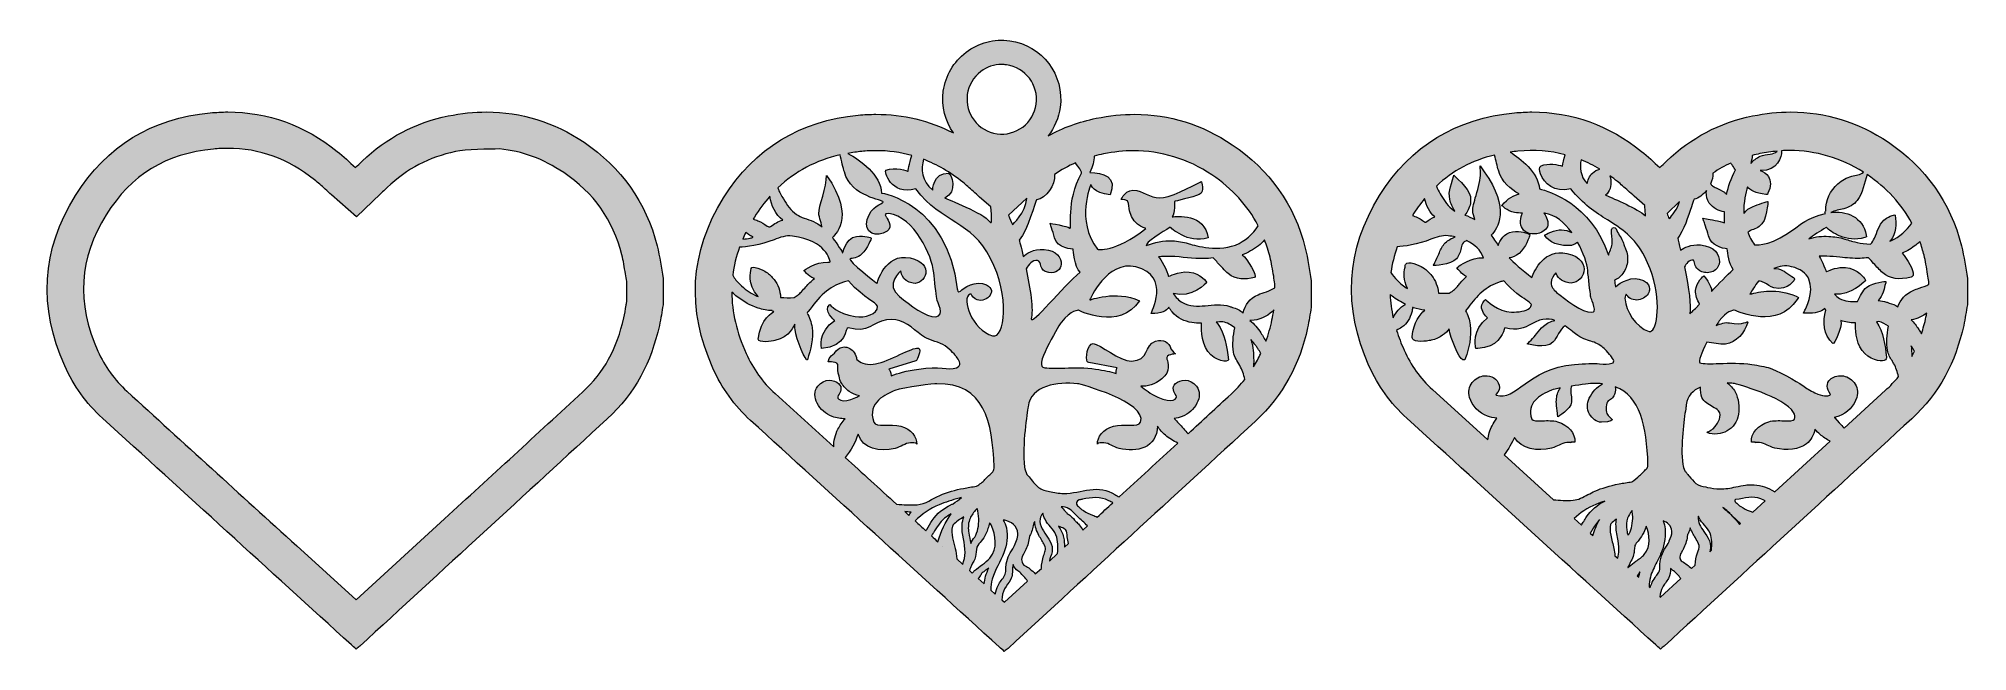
# Model space of a CAD drawing. Header units: millimetres. Extents: x 20 to 179, y -114 to -63.
import ezdxf

# ---------------------------------------------------------------- set-up
doc = ezdxf.new("R2010")
doc.units = ezdxf.units.MM
doc.header["$MEASUREMENT"] = 0
doc.layers.add('Layer 1', color=7, linetype='Continuous')

msp = doc.modelspace()

# ---------------------------------------------------------------- hatches: boundary and pattern name
at = {"layer": 'Layer 1'}
h = msp.add_hatch(color=3, dxfattribs=at)
h.dxf.hatch_style = 2
edge = h.paths.add_edge_path()
edge.add_spline(control_points=[(124.32, -80.36), (123.41, -76.75), (121.37, -73.89), (118.29, -71.83), (115.79, -70.15), (113.1, -69.32), (110.26, -69.32), (110.26, -69.32), (110.26, -69.32), (110.26, -69.32), (109.22, -69.32), (108.16, -69.43), (107.08, -69.65), (105.66, -69.94), (104.33, -70.43), (103.1, -71.1), (103.63, -70.43), (103.98, -69.62), (104.1, -68.75), (104.47, -66.09), (102.6, -63.63), (99.94, -63.26), (98.66, -63.09), (97.38, -63.42), (96.34, -64.21), (95.31, -64.99), (94.64, -66.14), (94.46, -67.42), (94.29, -68.68), (94.62, -69.89), (95.29, -70.86), (93.31, -69.84), (91.17, -69.32), (88.9, -69.32), (88.42, -69.32), (87.94, -69.35), (87.45, -69.39), (82.67, -69.84), (78.89, -72.12), (76.34, -76.2), (73.53, -80.68), (73.3, -85.42), (75.46, -90.24), (76.19, -91.88), (77.23, -93.33), (78.57, -94.55), (85.41, -100.78), (92.26, -107), (99.1, -113.23), (99.22, -113.34), (99.35, -113.45), (99.49, -113.57), (99.6, -113.49), (99.7, -113.42), (99.8, -113.33), (106.6, -107.09), (113.41, -100.84), (120.22, -94.6), (122.5, -92.51), (123.85, -89.9), (124.51, -86.91), (124.63, -86.35), (124.71, -85.78), (124.81, -85.21), (124.81, -84.49), (124.81, -83.76), (124.81, -83.03), (124.65, -82.14), (124.54, -81.24), (124.32, -80.36)], knot_values=[0, 0, 0, 0, 1, 1, 1, 2, 2, 2, 3, 3, 3, 4, 4, 4, 5, 5, 5, 6, 6, 6, 7, 7, 7, 8, 8, 8, 9, 9, 9, 10, 10, 10, 11, 11, 11, 12, 12, 12, 13, 13, 13, 14, 14, 14, 15, 15, 15, 16, 16, 16, 17, 17, 17, 18, 18, 18, 19, 19, 19, 20, 20, 20, 21, 21, 21, 22, 22, 22, 23, 23, 23, 23], degree=3, periodic=1)
edge = h.paths.add_edge_path()
edge.add_spline(control_points=[(106.56, -74.12), (106.79, -73.6), (106.89, -73.15), (106.91, -72.77), (107.16, -72.7), (107.42, -72.64), (107.68, -72.59), (108.52, -72.42), (109.34, -72.33), (110.14, -72.32), (112.4, -72.33), (114.63, -72.98), (116.62, -74.32), (118.3, -75.45), (119.56, -76.83), (120.43, -78.5), (120, -79.2), (119.33, -79.76), (118.57, -80.1), (116.83, -80.68), (115, -80.07), (114.66, -79.97), (114.24, -79.84), (113.81, -79.77), (113.37, -79.75), (112.62, -79.71), (111.89, -79.86), (111.2, -80.14), (111.22, -80.1), (111.23, -80.06), (111.25, -80.01), (111.38, -79.69), (113.18, -78.63), (113.18, -78.63), (113.18, -78.63), (114.61, -80.03), (116.3, -79.51), (116.04, -77.46), (113.65, -77.75), (113.34, -77.77), (113.57, -77.48), (113.53, -76.5), (113.53, -76.5), (113.53, -76.5), (115.08, -76.16), (115.57, -75.92), (116.07, -75.69), (115.74, -74.85), (115.74, -74.85), (115.74, -74.85), (113.52, -76.04), (112.63, -76.19), (111.75, -76.34), (111.14, -75.76), (110.42, -75.6), (109.51, -75.39), (109.13, -76.34), (109.13, -76.34), (109.13, -76.34), (109.73, -76.28), (109.74, -76.66), (109.78, -78.47), (111.16, -78.72), (111.16, -78.72), (108.62, -80.78), (107.18, -80.44), (107.18, -80.44), (105.35, -78.07), (106.63, -75.11), (106.63, -75.11), (106.63, -75.11), (106.82, -75.83), (108.21, -75.95), (108.87, -74.49), (107.59, -74.12), (106.56, -74.12)], knot_values=[0, 0, 0, 0, 1, 1, 1, 2, 2, 2, 3, 3, 3, 4, 4, 4, 5, 5, 5, 6, 6, 6, 7, 7, 7, 8, 8, 8, 9, 9, 9, 10, 10, 10, 11, 11, 11, 12, 12, 12, 13, 13, 13, 14, 14, 14, 15, 15, 15, 16, 16, 16, 17, 17, 17, 18, 18, 18, 19, 19, 19, 20, 20, 20, 21, 21, 21, 22, 22, 22, 23, 23, 23, 24, 24, 24, 25, 25, 25, 25], degree=3, periodic=1)
edge = h.paths.add_edge_path()
edge.add_spline(control_points=[(105.36, -73.32), (105.6, -73.69), (105.92, -74.02), (105.85, -74.16), (104.57, -76.53), (105.1, -78.88), (104.9, -78.7), (104.7, -78.53), (103.26, -78.3), (103.26, -78.3), (103.26, -78.3), (103.48, -78.91), (103.63, -79.5), (103.87, -80.4), (105.16, -80.44), (105.16, -80.44), (105.16, -80.44), (105.28, -81.94), (105.75, -82.32), (104.31, -83.55), (101.75, -86.74), (101.7, -86.18), (101.93, -85.49), (101.62, -83.62), (101.29, -82.06), (101.48, -81.71), (101.82, -81.3), (102.23, -81.37), (102.65, -81.44), (102.25, -82.2), (103.16, -82.37), (103.75, -82.48), (104.18, -82.1), (104.19, -81.68), (104.2, -81.15), (103.83, -80.53), (102.77, -80.46), (101.87, -80.39), (101.28, -80.82), (101.06, -81.04), (100.87, -80.25), (100.73, -79.69), (100.73, -79.69), (101.49, -78.83), (101.99, -76.54), (102.16, -76.36), (102.92, -76.25), (103.75, -75.16), (103.64, -74.27), (104.19, -73.9), (104.76, -73.58), (105.36, -73.32)], knot_values=[0, 0, 0, 0, 1, 1, 1, 2, 2, 2, 3, 3, 3, 4, 4, 4, 5, 5, 5, 6, 6, 6, 7, 7, 7, 8, 8, 8, 9, 9, 9, 10, 10, 10, 11, 11, 11, 12, 12, 12, 13, 13, 13, 14, 14, 14, 15, 15, 15, 16, 16, 16, 17, 17, 17, 17], degree=3, periodic=1)
edge = h.paths.add_edge_path()
edge.add_spline(control_points=[(101.35, -76.25), (101.27, -77.44), (100.17, -78.41), (100.17, -78.41), (100.04, -78.17), (99.94, -77.91), (99.85, -77.64), (99.85, -77.64), (101.34, -76.23), (101.34, -76.23), (101.35, -76.24), (101.35, -76.24), (101.35, -76.25)], knot_values=[0, 0, 0, 0, 1, 1, 1, 2, 2, 2, 3, 3, 3, 4, 4, 4, 4], degree=3, periodic=1)
edge = h.paths.add_edge_path()
edge.add_spline(control_points=[(96.44, -67.7), (96.55, -66.94), (96.94, -66.26), (97.55, -65.8), (98.05, -65.42), (98.65, -65.22), (99.28, -65.22), (99.41, -65.22), (99.54, -65.23), (99.67, -65.25), (101.24, -65.46), (102.34, -66.91), (102.12, -68.48), (102.02, -69.23), (101.62, -69.91), (101.01, -70.37), (100.4, -70.83), (99.65, -71.03), (98.89, -70.93), (97.33, -70.71), (96.23, -69.26), (96.44, -67.7)], knot_values=[0, 0, 0, 0, 1, 1, 1, 2, 2, 2, 3, 3, 3, 4, 4, 4, 5, 5, 5, 6, 6, 6, 7, 7, 7, 7], degree=3, periodic=1)
edge = h.paths.add_edge_path()
edge.add_spline(control_points=[(92.82, -73.03), (93.95, -73.46), (95.03, -74.09), (96.07, -74.92), (96.34, -75.14), (96.64, -75.4), (96.94, -75.68), (97.11, -75.84), (97.28, -75.99), (97.46, -76.15), (97.46, -76.15), (98.38, -76.96), (98.38, -76.96), (98.44, -77.78), (98.52, -78.52), (98.28, -78.16), (97.86, -77.51), (94.73, -76.28), (94.58, -76.22), (95.7, -75.75), (95.11, -74.2), (94.9, -74.17), (93.59, -74.14), (93.59, -75.58), (93.59, -75.58), (92.63, -74.82), (92.63, -73.79), (92.82, -73.03)], knot_values=[0, 0, 0, 0, 1, 1, 1, 2, 2, 2, 3, 3, 3, 4, 4, 4, 5, 5, 5, 6, 6, 6, 7, 7, 7, 8, 8, 8, 9, 9, 9, 9], degree=3, periodic=1)
edge = h.paths.add_edge_path()
edge.add_spline(control_points=[(87.73, -72.38), (88.12, -72.34), (88.52, -72.32), (88.9, -72.32), (89.93, -72.32), (90.92, -72.46), (91.87, -72.72), (91.63, -73.41), (91.56, -74.02), (91.56, -74.02), (91.56, -74.02), (90.47, -73.61), (89.73, -73.92), (89.57, -73.99), (90.1, -76.06), (92.19, -75.47), (94.39, -78.35), (96.76, -78.09), (98.36, -81.19), (99.97, -84.28), (99.54, -87.86), (98.53, -87.58), (96.85, -87.11), (95.9, -84.46), (96.67, -84.13), (96.79, -84.08), (96.83, -84.38), (97.09, -84.54), (97.89, -85.01), (99.06, -83.9), (98.02, -83.37), (97.15, -82.93), (96.08, -83.65), (95.87, -83.89), (95.66, -84.13), (95.61, -83.71), (95.61, -83.71), (94.8, -76.64), (89.37, -75.81), (89.37, -75.81), (89.32, -74.33), (87.58, -73.08), (86.6, -72.54), (86.96, -72.47), (87.34, -72.42), (87.73, -72.38)], knot_values=[0, 0, 0, 0, 1, 1, 1, 2, 2, 2, 3, 3, 3, 4, 4, 4, 5, 5, 5, 6, 6, 6, 7, 7, 7, 8, 8, 8, 9, 9, 9, 10, 10, 10, 11, 11, 11, 12, 12, 12, 13, 13, 13, 14, 14, 14, 15, 15, 15, 15], degree=3, periodic=1)
edge = h.paths.add_edge_path()
edge.add_spline(control_points=[(85.96, -72.66), (86.04, -73.11), (86.22, -73.78), (86.3, -74.07), (86.89, -76.16), (89.56, -76.37), (89.49, -76.55), (89.42, -76.73), (88.52, -76.85), (88.19, -77.98), (87.85, -79.11), (88.97, -79.52), (89.82, -78.96), (90.37, -78.59), (89.75, -77.77), (89.75, -77.77), (89.75, -77.77), (89.46, -77.44), (89.96, -77.5), (92.08, -77.75), (93.55, -81.02), (93.67, -82.38), (93.73, -82.97), (93.88, -84.17), (93.92, -84.5), (93.96, -84.82), (94.65, -85.91), (93.84, -86), (93.04, -86.09), (91.69, -85.02), (90.84, -84.33), (89.6, -83.33), (90.97, -82.23), (90.97, -82.23), (90.97, -82.23), (90.97, -83.06), (91.97, -83.24), (92.96, -83.42), (93.84, -81.6), (91.73, -81.16), (89.62, -80.71), (88.99, -83.27), (88.99, -83.27), (88.99, -83.27), (86.59, -81.37), (86.76, -81.22), (86.94, -81.19), (87.41, -81.15), (87.72, -80.86), (88.26, -80.37), (88.52, -79.52), (88.52, -79.52), (88.52, -79.52), (88.01, -79.29), (87.31, -79.38), (86.29, -79.51), (86.21, -80.98), (86.13, -80.71), (86.07, -80.53), (85.45, -79.66), (85.31, -79.47), (85.35, -79.41), (87.37, -77.92), (84.83, -74.36), (84.87, -75.25), (84.16, -76.96), (84.19, -77.49), (84.21, -77.76), (84.46, -78.49), (84.47, -78.6), (84.02, -78.25), (83.52, -78.02), (82.99, -77.89), (82.77, -77.81), (82.55, -77.71), (82.36, -77.58), (81.89, -77.26), (81.56, -76.78), (81.27, -76.29), (81.13, -76.05), (80.91, -75.72), (80.82, -75.39), (82.24, -74.02), (83.95, -73.12), (85.96, -72.66)], knot_values=[0, 0, 0, 0, 1, 1, 1, 2, 2, 2, 3, 3, 3, 4, 4, 4, 5, 5, 5, 6, 6, 6, 7, 7, 7, 8, 8, 8, 9, 9, 9, 10, 10, 10, 11, 11, 11, 12, 12, 12, 13, 13, 13, 14, 14, 14, 15, 15, 15, 16, 16, 16, 17, 17, 17, 18, 18, 18, 19, 19, 19, 20, 20, 20, 21, 21, 21, 22, 22, 22, 23, 23, 23, 24, 24, 24, 25, 25, 25, 26, 26, 26, 27, 27, 27, 28, 28, 28, 28], degree=3, periodic=1)
edge = h.paths.add_edge_path()
edge.add_spline(control_points=[(78.88, -77.79), (79.27, -77.16), (79.69, -76.6), (80.15, -76.08), (80.26, -76.85), (80.61, -77.58), (81.22, -78.04), (80.85, -78.15), (80.52, -78.34), (80.22, -78.58), (80.12, -78.6), (80.03, -78.59), (79.94, -78.53), (79.69, -78.36), (79.46, -78.2), (79.17, -78.09), (79.04, -78.04), (78.91, -78), (78.77, -77.97), (78.81, -77.91), (78.84, -77.85), (78.88, -77.79)], knot_values=[0, 0, 0, 0, 1, 1, 1, 2, 2, 2, 3, 3, 3, 4, 4, 4, 5, 5, 5, 6, 6, 6, 7, 7, 7, 7], degree=3, periodic=1)
edge = h.paths.add_edge_path()
edge.add_spline(control_points=[(78.17, -79.06), (78.27, -79.14), (78.38, -79.22), (78.49, -79.29), (78.58, -79.35), (78.69, -79.4), (78.79, -79.45), (78.71, -79.47), (78.63, -79.51), (78.54, -79.53), (78.34, -79.57), (78.13, -79.59), (77.93, -79.6), (78, -79.42), (78.08, -79.24), (78.17, -79.06)], knot_values=[0, 0, 0, 0, 1, 1, 1, 2, 2, 2, 3, 3, 3, 4, 4, 4, 5, 5, 5, 5], degree=3, periodic=1)
edge = h.paths.add_edge_path()
edge.add_spline(control_points=[(77.66, -80.27), (78.11, -80.26), (79.4, -80.11), (80.5, -79.66), (80.99, -79.46), (81.49, -79.29), (82.01, -79.36), (84.89, -79.73), (85.05, -81.36), (85.14, -81.49), (85.11, -81.51), (85.05, -81.52), (84.93, -81.51), (83.92, -81.46), (82.96, -82.19), (82.96, -82.19), (82.96, -82.19), (83.26, -82.63), (83.83, -82.86), (83.58, -83.06), (83.34, -83.29), (83.11, -83.54), (83, -83.67), (82.89, -83.81), (82.76, -83.95), (82.67, -84.04), (82.57, -84.13), (82.48, -84.2), (82.37, -84.28), (82.26, -84.35), (82.15, -84.42), (81.78, -84.46), (81.4, -84.44), (81.04, -84.41), (81.01, -83.87), (80.83, -83.35), (80.5, -82.93), (80.32, -82.69), (80.11, -82.49), (79.86, -82.32), (79.64, -82.17), (78.62, -81.72), (78.61, -82.04), (78.61, -82.34), (78.24, -83.27), (79.19, -84.34), (79.11, -84.31), (79.04, -84.28), (78.96, -84.24), (78.49, -84.01), (78.05, -83.71), (77.68, -83.33), (77.46, -83.11), (77.25, -82.86), (77.09, -82.59), (77.19, -81.81), (77.38, -81.03), (77.66, -80.27)], knot_values=[0, 0, 0, 0, 1, 1, 1, 2, 2, 2, 3, 3, 3, 4, 4, 4, 5, 5, 5, 6, 6, 6, 7, 7, 7, 8, 8, 8, 9, 9, 9, 10, 10, 10, 11, 11, 11, 12, 12, 12, 13, 13, 13, 14, 14, 14, 15, 15, 15, 16, 16, 16, 17, 17, 17, 18, 18, 18, 19, 19, 19, 19], degree=3, periodic=1)
edge = h.paths.add_edge_path()
edge.add_spline(control_points=[(85.77, -95.27), (85.54, -95.72), (85.42, -96.23), (85.42, -96.73), (83.81, -95.27), (82.2, -93.8), (80.59, -92.33), (79.57, -91.41), (78.76, -90.29), (78.2, -89.02), (77.42, -87.29), (77.03, -85.61), (77.01, -83.97), (77.16, -84.11), (77.31, -84.24), (77.47, -84.36), (77.99, -84.76), (78.57, -85.09), (79.19, -85.29), (79.56, -85.41), (79.95, -85.48), (80.34, -85.5), (80.35, -85.51), (80.36, -85.53), (80.37, -85.53), (80.41, -85.55), (80.44, -85.57), (80.48, -85.58), (80.43, -85.61), (79.36, -86.15), (79.2, -87.85), (79.17, -88.2), (80.36, -88.01), (80.57, -87.97), (81.83, -87.69), (82.15, -86.66), (82.22, -86.62), (82.22, -86.76), (82.22, -86.9), (82.23, -87.04), (82.29, -87.9), (83.18, -89.77), (83.25, -89.55), (83.53, -88.71), (83.77, -87.79), (83.64, -86.88), (83.57, -86.45), (83.43, -86.04), (83.22, -85.7), (83.25, -85.66), (83.28, -85.61), (83.32, -85.57), (83.74, -85.03), (84.14, -84.47), (84.65, -84.04), (85.13, -83.63), (85.65, -83.34), (86.22, -83.16), (86.36, -83.11), (86.5, -83.08), (86.64, -83.05), (88.08, -84.65), (88.84, -84.7), (89.03, -85.14), (89.09, -85.78), (87.99, -86.12), (87.19, -85.99), (85.69, -85.76), (85.1, -85), (85.1, -85), (84.51, -85.47), (85.51, -86.31), (85.51, -86.31), (84.08, -87.25), (84.42, -88.63), (84.42, -88.63), (86.53, -88.51), (86.37, -86.85), (86.61, -86.92), (88.28, -87.4), (88.63, -86.44), (89.77, -86.26), (90.91, -86.08), (91.58, -86.66), (92.39, -87.31), (93.19, -87.96), (93.51, -87.91), (94.24, -88.2), (94.75, -88.41), (95.21, -88.9), (95.45, -89.18), (95.45, -89.18), (95.52, -89.27), (95.61, -89.39), (95.8, -89.64), (96, -90.04), (95.54, -90.2), (94.86, -90.44), (94.11, -90.05), (92.43, -90.31), (91.4, -90.46), (90.69, -90.66), (90.16, -90.87), (90.18, -90.58), (89.98, -90.32), (89.98, -90.32), (89.98, -90.32), (92.2, -89.63), (92.2, -89.63), (92.24, -89.61), (92.27, -89.59), (92.28, -89.56), (92.39, -89.35), (92.76, -88.52), (92.26, -88.58), (91.69, -88.65), (89.66, -89.83), (88.68, -89.92), (87.95, -89.98), (87.61, -89.77), (87.34, -89.53), (87.32, -89.47), (87.31, -89.41), (87.29, -89.35), (87.24, -89.16), (87.15, -88.99), (87.03, -88.85), (86.81, -88.59), (86.47, -88.45), (86.17, -88.5), (85.88, -88.55), (85.64, -88.74), (85.48, -89.01), (85.03, -89.24), (84.97, -89.72), (84.97, -89.72), (84.97, -89.72), (85.82, -89.65), (85.77, -90.07), (85.75, -90.23), (85.71, -90.55), (85.86, -90.89), (85.9, -91.1), (85.96, -91.3), (86.06, -91.47), (86.1, -91.53), (86.39, -91.97), (86.69, -92.15), (86.95, -92.32), (87.24, -92.46), (87.54, -92.51), (87.45, -92.56), (87.35, -92.61), (87.25, -92.66), (86.06, -93.23), (85.6, -92.74), (85.79, -92.49), (85.98, -92.24), (86.18, -91.83), (85.83, -91.5), (85.48, -91.16), (84.65, -91.05), (84.11, -91.73), (83.46, -92.54), (84.25, -93.84), (85.29, -94.22), (85.65, -94.35), (86.03, -94.4), (86.36, -94.41), (86.13, -94.67), (85.93, -94.96), (85.77, -95.27)], knot_values=[0, 0, 0, 0, 1, 1, 1, 2, 2, 2, 3, 3, 3, 4, 4, 4, 5, 5, 5, 6, 6, 6, 7, 7, 7, 8, 8, 8, 9, 9, 9, 10, 10, 10, 11, 11, 11, 12, 12, 12, 13, 13, 13, 14, 14, 14, 15, 15, 15, 16, 16, 16, 17, 17, 17, 18, 18, 18, 19, 19, 19, 20, 20, 20, 21, 21, 21, 22, 22, 22, 23, 23, 23, 24, 24, 24, 25, 25, 25, 26, 26, 26, 27, 27, 27, 28, 28, 28, 29, 29, 29, 30, 30, 30, 31, 31, 31, 32, 32, 32, 33, 33, 33, 34, 34, 34, 35, 35, 35, 36, 36, 36, 37, 37, 37, 38, 38, 38, 39, 39, 39, 40, 40, 40, 41, 41, 41, 42, 42, 42, 43, 43, 43, 44, 44, 44, 45, 45, 45, 46, 46, 46, 47, 47, 47, 48, 48, 48, 49, 49, 49, 50, 50, 50, 51, 51, 51, 52, 52, 52, 53, 53, 53, 54, 54, 54, 55, 55, 55, 56, 56, 56, 57, 57, 57, 57], degree=3, periodic=1)
edge = h.paths.add_edge_path()
edge.add_spline(control_points=[(91.63, -102.38), (91.51, -102.27), (91.4, -102.16), (91.28, -102.06), (91.45, -102.08), (91.62, -102.09), (91.8, -102.1), (91.74, -102.19), (91.68, -102.28), (91.63, -102.38)], knot_values=[0, 0, 0, 0, 1, 1, 1, 2, 2, 2, 3, 3, 3, 3], degree=3, periodic=1)
edge = h.paths.add_edge_path()
edge.add_spline(control_points=[(90.6, -101.44), (89.19, -100.16), (87.78, -98.88), (86.37, -97.6), (86.83, -97.01), (87.22, -96.36), (87.43, -95.67), (87.81, -96.91), (89.21, -97.16), (90.48, -96.85), (91.01, -96.71), (91.27, -96.44), (91.75, -96.38), (92.24, -96.33), (92.27, -96.51), (92.27, -96.51), (92.31, -95.91), (91.81, -95.27), (90.96, -95.02), (90.12, -94.76), (88.9, -95.2), (88.72, -94.68), (88.15, -93.03), (89.78, -92.36), (90.46, -92.09), (91.2, -91.79), (93.82, -91.52), (93.92, -91.52), (97.83, -91.45), (98.53, -94.63), (98.65, -98.39), (98.65, -98.52), (98.62, -98.64), (98.55, -98.77), (98.34, -98.99), (98.12, -99.2), (97.9, -99.42), (97.7, -99.62), (97.46, -99.82), (97.2, -99.96), (96.84, -100.03), (96.47, -100.07), (96.13, -100.14), (95.46, -100.27), (94.79, -100.45), (94.17, -100.72), (93.55, -100.99), (93, -101.44), (92.31, -101.49), (91.75, -101.54), (91.17, -101.5), (90.6, -101.44)], knot_values=[0, 0, 0, 0, 1, 1, 1, 2, 2, 2, 3, 3, 3, 4, 4, 4, 5, 5, 5, 6, 6, 6, 7, 7, 7, 8, 8, 8, 9, 9, 9, 10, 10, 10, 11, 11, 11, 12, 12, 12, 13, 13, 13, 14, 14, 14, 15, 15, 15, 16, 16, 16, 17, 17, 17, 17], degree=3, periodic=1)
edge = h.paths.add_edge_path()
edge.add_spline(control_points=[(93.01, -103.63), (92.72, -103.37), (92.42, -103.1), (92.13, -102.83), (92.68, -102.25), (93.37, -101.81), (94.11, -101.5), (94.64, -101.27), (95.2, -101.11), (95.76, -100.95), (95.83, -100.94), (95.89, -100.92), (95.95, -100.9), (95.73, -101.08), (95.51, -101.25), (95.28, -101.41), (95.21, -101.44), (95.14, -101.47), (95.07, -101.51), (94.49, -101.78), (93.94, -102.19), (93.54, -102.78), (93.38, -103.02), (93.25, -103.28), (93.09, -103.52), (93.06, -103.56), (93.04, -103.59), (93.01, -103.63)], knot_values=[0, 0, 0, 0, 1, 1, 1, 2, 2, 2, 3, 3, 3, 4, 4, 4, 5, 5, 5, 6, 6, 6, 7, 7, 7, 8, 8, 8, 9, 9, 9, 9], degree=3, periodic=1)
edge = h.paths.add_edge_path()
edge.add_spline(control_points=[(94.41, -104.91), (94.41, -104.91), (94.41, -104.91), (94.41, -104.91), (94.41, -104.91), (94.41, -104.91), (94.41, -104.91), (94.41, -104.91), (94.41, -104.91), (94.41, -104.91)], knot_values=[0, 0, 0, 0, 1, 1, 1, 2, 2, 2, 3, 3, 3, 3], degree=3, periodic=1)
edge = h.paths.add_edge_path()
edge.add_spline(control_points=[(94.02, -104.55), (93.84, -104.39), (93.66, -104.22), (93.48, -104.06), (93.53, -103.98), (93.59, -103.89), (93.64, -103.81), (93.92, -103.36), (94.17, -102.93), (94.56, -102.61), (94.74, -102.46), (94.93, -102.35), (95.12, -102.25), (94.64, -102.9), (94.24, -103.66), (94.02, -104.55)], knot_values=[0, 0, 0, 0, 1, 1, 1, 2, 2, 2, 3, 3, 3, 4, 4, 4, 5, 5, 5, 5], degree=3, periodic=1)
edge = h.paths.add_edge_path()
edge.add_spline(control_points=[(96.06, -106.41), (96.06, -106.41), (95.57, -105.96), (95.57, -105.96), (95.56, -105.36), (95.35, -104.81), (95.23, -104.22), (95.16, -103.91), (95.14, -103.57), (95.22, -103.26), (95.23, -103.23), (95.24, -103.2), (95.25, -103.18), (95.51, -102.89), (95.82, -102.69), (96.16, -102.49), (96.08, -102.7), (96.03, -102.92), (96.01, -103.15), (95.96, -103.93), (96.27, -104.66), (96.26, -105.43), (96.25, -105.77), (96.18, -106.1), (96.06, -106.41)], knot_values=[0, 0, 0, 0, 1, 1, 1, 2, 2, 2, 3, 3, 3, 4, 4, 4, 5, 5, 5, 6, 6, 6, 7, 7, 7, 8, 8, 8, 8], degree=3, periodic=1)
edge = h.paths.add_edge_path()
edge.add_spline(control_points=[(96.62, -102.74), (96.73, -102.44), (96.91, -102.19), (97.1, -101.96), (97.16, -101.9), (97.21, -101.85), (97.26, -101.79), (97.32, -102.07), (97.37, -102.35), (97.39, -102.64), (97.4, -102.92), (97.37, -103.19), (97.32, -103.46), (97.26, -103.72), (97.17, -103.95), (97.06, -104.17), (96.92, -104.32), (96.8, -104.48), (96.72, -104.69), (96.67, -104.4), (96.6, -104.11), (96.56, -103.82), (96.51, -103.46), (96.5, -103.09), (96.62, -102.74)], knot_values=[0, 0, 0, 0, 1, 1, 1, 2, 2, 2, 3, 3, 3, 4, 4, 4, 5, 5, 5, 6, 6, 6, 7, 7, 7, 8, 8, 8, 8], degree=3, periodic=1)
edge = h.paths.add_edge_path()
edge.add_spline(control_points=[(97.95, -107.39), (97.9, -107.59), (97.86, -107.8), (97.83, -108.02), (97.83, -108.02), (97.34, -107.57), (97.34, -107.57), (97.42, -107.48), (97.49, -107.38), (97.56, -107.29), (97.59, -107.25), (97.6, -107.2), (97.61, -107.16), (97.7, -107.09), (97.78, -107.02), (97.86, -106.96), (97.98, -106.87), (98.1, -106.79), (98.21, -106.69), (98.11, -106.92), (98.02, -107.15), (97.95, -107.39)], knot_values=[0, 0, 0, 0, 1, 1, 1, 2, 2, 2, 3, 3, 3, 4, 4, 4, 5, 5, 5, 6, 6, 6, 7, 7, 7, 7], degree=3, periodic=1)
edge = h.paths.add_edge_path()
edge.add_spline(control_points=[(97.04, -106.92), (96.97, -106.98), (96.91, -107.05), (96.84, -107.12), (96.84, -107.12), (96.62, -106.92), (96.62, -106.92), (96.67, -106.77), (96.72, -106.63), (96.78, -106.5), (96.9, -106.25), (97.05, -106.04), (97.12, -105.77), (97.19, -105.52), (97.15, -105.24), (97.24, -105), (97.32, -104.8), (97.47, -104.64), (97.59, -104.49), (97.74, -104.31), (97.86, -104.11), (97.97, -103.9), (98.11, -103.61), (98.2, -103.3), (98.28, -102.98), (98.33, -103.03), (98.37, -103.09), (98.41, -103.15), (98.77, -104.05), (99, -105.08), (98.3, -105.89), (97.94, -106.3), (97.43, -106.55), (97.04, -106.92)], knot_values=[0, 0, 0, 0, 1, 1, 1, 2, 2, 2, 3, 3, 3, 4, 4, 4, 5, 5, 5, 6, 6, 6, 7, 7, 7, 8, 8, 8, 9, 9, 9, 10, 10, 10, 11, 11, 11, 11], degree=3, periodic=1)
edge = h.paths.add_edge_path()
edge.add_spline(control_points=[(98.98, -108.14), (98.88, -108.36), (98.8, -108.61), (98.75, -108.86), (98.75, -108.86), (98.38, -108.52), (98.38, -108.52), (98.39, -108.21), (98.42, -107.91), (98.5, -107.62), (98.72, -106.84), (99.17, -106.19), (99.45, -105.45), (99.7, -104.82), (99.81, -104.08), (99.66, -103.4), (99.61, -103.16), (99.51, -102.94), (99.39, -102.75), (99.43, -102.75), (99.48, -102.76), (99.53, -102.77), (100, -102.86), (100.6, -103.22), (100.62, -103.88), (100.62, -104.26), (100.42, -104.62), (100.29, -104.97), (100, -105.37), (99.74, -105.83), (99.65, -106.36), (99.6, -106.67), (99.68, -107.05), (99.52, -107.32), (99.36, -107.61), (99.13, -107.84), (98.98, -108.14)], knot_values=[0, 0, 0, 0, 1, 1, 1, 2, 2, 2, 3, 3, 3, 4, 4, 4, 5, 5, 5, 6, 6, 6, 7, 7, 7, 8, 8, 8, 9, 9, 9, 10, 10, 10, 11, 11, 11, 12, 12, 12, 12], degree=3, periodic=1)
edge = h.paths.add_edge_path()
edge.add_spline(control_points=[(99.5, -109.53), (99.5, -109.53), (99.28, -109.34), (99.28, -109.34), (99.3, -109.01), (99.37, -108.7), (99.52, -108.41), (99.66, -108.15), (99.86, -107.94), (100, -107.67), (100.18, -107.35), (100.16, -107.03), (100.18, -106.66), (100.19, -106.58), (100.2, -106.5), (100.21, -106.42), (100.3, -106.64), (100.44, -106.82), (100.62, -106.95), (100.67, -106.99), (100.72, -107.02), (100.77, -107.05), (100.98, -107.29), (101.24, -107.51), (101.41, -107.78), (101.41, -107.78), (99.5, -109.53), (99.5, -109.53)], knot_values=[0, 0, 0, 0, 1, 1, 1, 2, 2, 2, 3, 3, 3, 4, 4, 4, 5, 5, 5, 6, 6, 6, 7, 7, 7, 8, 8, 8, 9, 9, 9, 9], degree=3, periodic=1)
edge = h.paths.add_edge_path()
edge.add_spline(control_points=[(102.73, -105.7), (102.62, -106.03), (102.56, -106.39), (102.55, -106.74), (102.55, -106.74), (102.05, -107.19), (102.05, -107.19), (101.91, -107.04), (101.76, -106.9), (101.6, -106.77), (101.47, -106.68), (101.35, -106.59), (101.21, -106.52), (101.18, -106.5), (101.14, -106.48), (101.1, -106.46), (101, -106.32), (100.92, -106.16), (100.92, -105.99), (100.93, -105.69), (101.17, -105.41), (101.28, -105.17), (101.43, -104.85), (101.53, -104.49), (101.56, -104.12), (101.59, -104.06), (101.62, -104.01), (101.65, -103.95), (101.79, -103.65), (101.86, -103.31), (101.94, -102.98), (101.95, -102.97), (101.97, -102.95), (101.98, -102.93), (101.99, -102.92), (102, -102.89), (102.02, -102.87), (102.01, -103.28), (102.16, -103.69), (102.35, -104.03), (102.5, -104.3), (102.68, -104.55), (102.81, -104.83), (102.97, -105.17), (102.83, -105.39), (102.73, -105.7)], knot_values=[0, 0, 0, 0, 1, 1, 1, 2, 2, 2, 3, 3, 3, 4, 4, 4, 5, 5, 5, 6, 6, 6, 7, 7, 7, 8, 8, 8, 9, 9, 9, 10, 10, 10, 11, 11, 11, 12, 12, 12, 13, 13, 13, 14, 14, 14, 15, 15, 15, 15], degree=3, periodic=1)
edge = h.paths.add_edge_path()
edge.add_spline(control_points=[(103.88, -105.51), (103.88, -105.51), (103.21, -106.13), (103.21, -106.13), (103.23, -106.02), (103.27, -105.9), (103.31, -105.79), (103.41, -105.51), (103.49, -105.23), (103.43, -104.92), (103.37, -104.64), (103.21, -104.39), (103.06, -104.16), (102.78, -103.74), (102.35, -103.24), (102.45, -102.65), (102.48, -102.47), (102.56, -102.32), (102.67, -102.18), (102.68, -102.21), (102.78, -102.56), (102.85, -102.69), (103.1, -103.18), (103.54, -103.45), (103.75, -103.98), (103.95, -104.47), (103.93, -104.99), (103.88, -105.51)], knot_values=[0, 0, 0, 0, 1, 1, 1, 2, 2, 2, 3, 3, 3, 4, 4, 4, 5, 5, 5, 6, 6, 6, 7, 7, 7, 8, 8, 8, 9, 9, 9, 9], degree=3, periodic=1)
edge = h.paths.add_edge_path()
edge.add_spline(control_points=[(104.46, -104.98), (104.46, -104.71), (104.44, -104.44), (104.38, -104.17), (104.3, -103.84), (104.15, -103.52), (103.95, -103.26), (104, -103.28), (104.05, -103.31), (104.1, -103.32), (104.24, -103.38), (104.42, -103.42), (104.54, -103.54), (104.68, -103.68), (104.67, -103.93), (104.69, -104.13), (104.71, -104.32), (104.74, -104.5), (104.79, -104.68), (104.79, -104.68), (104.46, -104.98), (104.46, -104.98)], knot_values=[0, 0, 0, 0, 1, 1, 1, 2, 2, 2, 3, 3, 3, 4, 4, 4, 5, 5, 5, 6, 6, 6, 7, 7, 7, 7], degree=3, periodic=1)
edge = h.paths.add_edge_path()
edge.add_spline(control_points=[(105.98, -103.59), (105.89, -103.43), (105.79, -103.28), (105.67, -103.14), (105.59, -103.04), (105.5, -102.95), (105.4, -102.87), (105.26, -102.71), (105.12, -102.55), (104.95, -102.41), (104.87, -102.34), (104.78, -102.27), (104.69, -102.21), (104.63, -102.15), (104.57, -102.1), (104.51, -102.03), (104.4, -101.91), (104.31, -101.77), (104.18, -101.67), (104.4, -101.67), (104.62, -101.68), (104.82, -101.82), (104.83, -101.82), (104.84, -101.83), (104.85, -101.84), (105.09, -102), (105.3, -102.24), (105.52, -102.45), (105.8, -102.71), (106.08, -102.97), (106.36, -103.24), (106.36, -103.24), (105.98, -103.59), (105.98, -103.59)], knot_values=[0, 0, 0, 0, 1, 1, 1, 2, 2, 2, 3, 3, 3, 4, 4, 4, 5, 5, 5, 6, 6, 6, 7, 7, 7, 8, 8, 8, 9, 9, 9, 10, 10, 10, 11, 11, 11, 11], degree=3, periodic=1)
edge = h.paths.add_edge_path()
edge.add_spline(control_points=[(107.15, -102.52), (107.03, -102.45), (106.9, -102.4), (106.77, -102.35), (106.51, -102.25), (106.27, -102.15), (106.03, -101.98), (105.96, -101.94), (105.89, -101.89), (105.82, -101.83), (105.73, -101.74), (105.63, -101.65), (105.54, -101.57), (105.37, -101.42), (105.45, -101.14), (105.67, -101.1), (105.76, -101.08), (105.85, -101.06), (105.95, -101.04), (106.69, -100.89), (107.42, -100.79), (108.11, -101.16), (108.22, -101.21), (108.33, -101.27), (108.44, -101.33), (108.01, -101.73), (107.58, -102.12), (107.15, -102.52)], knot_values=[0, 0, 0, 0, 1, 1, 1, 2, 2, 2, 3, 3, 3, 4, 4, 4, 5, 5, 5, 6, 6, 6, 7, 7, 7, 8, 8, 8, 9, 9, 9, 9], degree=3, periodic=1)
edge = h.paths.add_edge_path()
edge.add_spline(control_points=[(108.96, -100.85), (108.85, -100.79), (108.73, -100.72), (108.61, -100.65), (107.96, -100.27), (107.28, -100.15), (106.54, -100.25), (105.82, -100.34), (105.12, -100.57), (104.39, -100.56), (104, -100.56), (103.6, -100.47), (103.22, -100.4), (102.9, -100.34), (102.57, -100.27), (102.31, -100.06), (102.01, -99.82), (101.78, -99.49), (101.53, -99.2), (101.47, -99.13), (101.42, -99.06), (101.36, -98.99), (101.26, -98.79), (101.2, -98.59), (101.17, -98.39), (100.93, -96.5), (101.4, -93.92), (101.45, -93.42), (101.66, -91.67), (103.91, -91.34), (105.53, -91.52), (105.72, -91.54), (111.3, -93.03), (110.73, -94.68), (110.55, -95.2), (109.33, -94.76), (108.49, -95.02), (107.64, -95.27), (107.14, -95.91), (107.18, -96.51), (107.18, -96.51), (107.21, -96.33), (107.7, -96.38), (108.18, -96.44), (108.44, -96.71), (108.97, -96.85), (110.43, -97.21), (112.08, -96.82), (112.12, -95.01), (112.12, -95.02), (112.12, -95.02), (112.13, -95.03), (112.32, -95.3), (112.54, -95.55), (112.78, -95.77), (113.09, -96.03), (113.44, -96.25), (113.8, -96.41), (112.19, -97.89), (110.58, -99.37), (108.96, -100.85)], knot_values=[0, 0, 0, 0, 1, 1, 1, 2, 2, 2, 3, 3, 3, 4, 4, 4, 5, 5, 5, 6, 6, 6, 7, 7, 7, 8, 8, 8, 9, 9, 9, 10, 10, 10, 11, 11, 11, 12, 12, 12, 13, 13, 13, 14, 14, 14, 15, 15, 15, 16, 16, 16, 17, 17, 17, 18, 18, 18, 19, 19, 19, 20, 20, 20, 20], degree=3, periodic=1)
edge = h.paths.add_edge_path()
edge.add_spline(control_points=[(118.19, -92.39), (117.01, -93.47), (115.83, -94.56), (114.65, -95.64), (114.4, -95.34), (114.13, -95.07), (113.87, -94.78), (113.74, -94.65), (113.62, -94.51), (113.5, -94.38), (113.72, -94.35), (113.94, -94.3), (114.16, -94.22), (115.2, -93.84), (115.99, -92.54), (115.34, -91.73), (114.8, -91.05), (113.97, -91.16), (113.62, -91.5), (113.27, -91.83), (113.47, -92.24), (113.66, -92.49), (113.85, -92.74), (113.35, -93.19), (112.16, -92.63), (111.52, -92.32), (111.12, -92.02), (110.74, -91.73), (111.28, -91.76), (111.89, -91.61), (112.49, -91.12), (113.25, -90.5), (112.99, -89.76), (112.9, -89.49), (112.76, -89.09), (113.61, -89.07), (113.61, -89.07), (113.59, -89.06), (113.41, -88.87), (113.24, -88.65), (113.08, -88.12), (112.62, -87.8), (111.96, -88.02), (111.02, -88.32), (111.47, -89.63), (109.99, -89.66), (109, -89.69), (107.4, -88.23), (106.82, -88.22), (106.32, -88.22), (106.19, -89.48), (106.34, -89.69), (106.37, -89.72), (106.41, -89.75), (106.47, -89.76), (106.47, -89.76), (108.79, -90.2), (108.79, -90.2), (108.79, -90.2), (108.68, -90.42), (108.72, -90.67), (108.27, -90.54), (107.72, -90.41), (107.02, -90.31), (105.34, -90.05), (103.37, -90.4), (102.68, -90.16), (101.99, -89.93), (104.2, -86.44), (104.2, -86.44), (104.99, -85.44), (105.62, -85.47), (105.62, -85.47), (105.62, -85.47), (109.01, -87.19), (110.63, -84.68), (108.68, -83.79), (106.54, -84.63), (106.54, -84.63), (106.54, -84.63), (107.94, -81.31), (110.35, -81.9), (113.28, -82.62), (111.58, -85.73), (111.58, -85.73), (112.48, -85.77), (112.88, -85.52), (113.06, -85.21), (113.14, -85.35), (113.23, -85.48), (113.34, -85.61), (113.77, -86.12), (114.36, -86.39), (114.96, -86.48), (115.22, -86.52), (115.49, -86.53), (115.76, -86.53), (115.78, -86.67), (115.66, -88.05), (116.27, -88.87), (116.89, -89.69), (117.99, -89.78), (117.97, -89.55), (117.86, -88.49), (117.69, -87.39), (117.08, -86.57), (117.05, -86.53), (117.01, -86.49), (116.98, -86.46), (117.16, -86.44), (117.34, -86.43), (117.52, -86.41), (117.87, -86.5), (118.2, -86.67), (118.5, -86.91), (118.36, -87.57), (118.3, -88.28), (118.4, -88.93), (118.47, -89.34), (118.72, -89.65), (118.91, -90.01), (119.1, -90.37), (119.24, -90.76), (119.33, -91.16), (119.33, -91.16), (119.33, -91.16), (119.33, -91.17), (118.98, -91.6), (118.6, -92.01), (118.19, -92.39)], knot_values=[0, 0, 0, 0, 1, 1, 1, 2, 2, 2, 3, 3, 3, 4, 4, 4, 5, 5, 5, 6, 6, 6, 7, 7, 7, 8, 8, 8, 9, 9, 9, 10, 10, 10, 11, 11, 11, 12, 12, 12, 13, 13, 13, 14, 14, 14, 15, 15, 15, 16, 16, 16, 17, 17, 17, 18, 18, 18, 19, 19, 19, 20, 20, 20, 21, 21, 21, 22, 22, 22, 23, 23, 23, 24, 24, 24, 25, 25, 25, 26, 26, 26, 27, 27, 27, 28, 28, 28, 29, 29, 29, 30, 30, 30, 31, 31, 31, 32, 32, 32, 33, 33, 33, 34, 34, 34, 35, 35, 35, 36, 36, 36, 37, 37, 37, 38, 38, 38, 39, 39, 39, 40, 40, 40, 41, 41, 41, 42, 42, 42, 43, 43, 43, 43], degree=3, periodic=1)
edge = h.paths.add_edge_path()
edge.add_spline(control_points=[(120.05, -90.13), (120.05, -90.02), (120.06, -89.91), (120.06, -89.8), (120.07, -89.25), (120.04, -88.7), (119.91, -88.16), (119.89, -88.07), (119.86, -87.98), (119.83, -87.89), (119.97, -88.05), (120.11, -88.22), (120.23, -88.38), (120.29, -88.45), (120.34, -88.53), (120.4, -88.61), (120.49, -88.75), (120.57, -88.89), (120.65, -89.03), (120.47, -89.41), (120.27, -89.78), (120.05, -90.13)], knot_values=[0, 0, 0, 0, 1, 1, 1, 2, 2, 2, 3, 3, 3, 4, 4, 4, 5, 5, 5, 6, 6, 6, 7, 7, 7, 7], degree=3, periodic=1)
edge = h.paths.add_edge_path()
edge.add_spline(control_points=[(121.57, -86.27), (121.44, -86.88), (121.27, -87.46), (121.07, -88.02), (121.01, -87.92), (120.95, -87.82), (120.89, -87.73), (120.81, -87.6), (120.74, -87.46), (120.66, -87.33), (120.42, -86.95), (120.11, -86.59), (119.75, -86.32), (119.79, -86.32), (119.82, -86.3), (119.85, -86.3), (120.49, -86.32), (121.12, -85.99), (121.6, -85.56), (121.64, -85.53), (121.68, -85.48), (121.73, -85.44), (121.68, -85.73), (121.63, -86.01), (121.57, -86.27)], knot_values=[0, 0, 0, 0, 1, 1, 1, 2, 2, 2, 3, 3, 3, 4, 4, 4, 5, 5, 5, 6, 6, 6, 7, 7, 7, 8, 8, 8, 8], degree=3, periodic=1)
edge = h.paths.add_edge_path()
edge.add_spline(control_points=[(121.81, -83.61), (121.41, -83.89), (120.82, -84.01), (120.42, -84.19), (119.77, -84.48), (119.31, -85.01), (119.2, -85.7), (118.92, -85.45), (118.63, -85.3), (118.31, -85.24), (118.24, -85.21), (118.16, -85.18), (118.09, -85.15), (117.43, -84.93), (116.73, -85.03), (116.06, -85.09), (115.43, -85.14), (114.76, -85.17), (114.18, -84.84), (113.88, -84.66), (113.64, -84.39), (113.42, -84.09), (114.95, -84.53), (116.2, -83.18), (116.2, -83.18), (116.2, -83.18), (115.72, -82.41), (114.74, -82.32), (113.77, -82.23), (113.07, -82.72), (113.03, -82.68), (112.96, -82.24), (112.36, -81.2), (112.21, -81.06), (112.54, -81.03), (112.88, -81.02), (113.22, -81.03), (114.14, -81.07), (115.04, -81.24), (115.97, -81.21), (116.22, -81.21), (116.47, -81.18), (116.72, -81.15), (116.86, -81.27), (116.99, -81.43), (117.09, -81.55), (117.36, -81.85), (117.64, -82.18), (117.95, -82.45), (118.57, -82.98), (119.38, -82.96), (120.13, -82.77), (120.39, -82.7), (119.57, -81.21), (119.1, -80.91), (119.58, -80.72), (120.05, -80.48), (120.45, -80.16), (120.64, -80.02), (120.81, -79.85), (120.95, -79.66), (121.13, -80.12), (121.28, -80.6), (121.41, -81.1), (121.53, -81.57), (121.62, -82.1), (121.71, -82.67), (121.74, -82.88), (121.78, -83.09), (121.81, -83.29), (121.81, -83.29), (121.81, -83.61), (121.81, -83.61)], knot_values=[0, 0, 0, 0, 1, 1, 1, 2, 2, 2, 3, 3, 3, 4, 4, 4, 5, 5, 5, 6, 6, 6, 7, 7, 7, 8, 8, 8, 9, 9, 9, 10, 10, 10, 11, 11, 11, 12, 12, 12, 13, 13, 13, 14, 14, 14, 15, 15, 15, 16, 16, 16, 17, 17, 17, 18, 18, 18, 19, 19, 19, 20, 20, 20, 21, 21, 21, 22, 22, 22, 23, 23, 23, 24, 24, 24, 24], degree=3, periodic=1)
h = msp.add_hatch(color=3, dxfattribs=at)
h.dxf.hatch_style = 2
edge = h.paths.add_edge_path()
edge.add_spline(control_points=[(70.86, -80.17), (69.95, -76.56), (67.9, -73.7), (64.83, -71.63), (62.33, -69.95), (59.64, -69.13), (56.8, -69.13), (56.8, -69.13), (56.8, -69.13), (56.8, -69.13), (55.76, -69.13), (54.7, -69.24), (53.62, -69.46), (50.91, -70.01), (48.53, -71.27), (46.53, -73.19), (46.35, -73.36), (46.17, -73.53), (45.98, -73.71), (45.47, -73.25), (44.99, -72.79), (44.48, -72.38), (41.79, -70.24), (38.76, -69.13), (35.44, -69.13), (34.96, -69.13), (34.48, -69.16), (33.99, -69.2), (29.21, -69.65), (25.43, -71.93), (22.88, -76.01), (20.07, -80.49), (19.84, -85.23), (22, -90.05), (22.73, -91.69), (23.77, -93.14), (25.11, -94.36), (31.95, -100.58), (38.8, -106.81), (45.64, -113.04), (45.76, -113.15), (45.89, -113.26), (46.03, -113.38), (46.14, -113.3), (46.24, -113.23), (46.34, -113.14), (53.14, -106.9), (59.95, -100.65), (66.75, -94.41), (69.04, -92.32), (70.39, -89.71), (71.04, -86.71), (71.17, -86.15), (71.25, -85.58), (71.35, -85.02), (71.35, -84.29), (71.35, -83.57), (71.35, -82.84), (71.19, -81.95), (71.08, -81.05), (70.86, -80.17)], knot_values=[0, 0, 0, 0, 1, 1, 1, 2, 2, 2, 3, 3, 3, 4, 4, 4, 5, 5, 5, 6, 6, 6, 7, 7, 7, 8, 8, 8, 9, 9, 9, 10, 10, 10, 11, 11, 11, 12, 12, 12, 13, 13, 13, 14, 14, 14, 15, 15, 15, 16, 16, 16, 17, 17, 17, 18, 18, 18, 19, 19, 19, 20, 20, 20, 20], degree=3, periodic=1)
edge = h.paths.add_edge_path()
edge.add_spline(control_points=[(68.35, -84.76), (68.33, -84.86), (68.32, -84.96), (68.3, -85.06), (68.24, -85.42), (68.18, -85.76), (68.11, -86.08), (67.56, -88.61), (66.45, -90.62), (64.73, -92.2), (60.93, -95.68), (57.13, -99.17), (53.33, -102.65), (53.33, -102.65), (46.04, -109.34), (46.04, -109.34), (46.04, -109.34), (41.13, -104.88), (41.13, -104.88), (36.46, -100.63), (31.79, -96.39), (27.12, -92.14), (26.11, -91.21), (25.3, -90.1), (24.73, -88.83), (22.96, -84.85), (23.18, -81.17), (25.42, -77.6), (27.47, -74.32), (30.36, -72.55), (34.27, -72.19), (34.66, -72.15), (35.05, -72.13), (35.44, -72.13), (38.07, -72.13), (40.42, -72.98), (42.61, -74.73), (42.88, -74.95), (43.17, -75.21), (43.48, -75.49), (43.65, -75.64), (43.82, -75.8), (44, -75.95), (44, -75.95), (46.06, -77.77), (46.06, -77.77), (46.06, -77.77), (48.05, -75.88), (48.05, -75.88), (48.05, -75.88), (48.22, -75.71), (48.22, -75.71), (48.35, -75.59), (48.48, -75.47), (48.6, -75.35), (50.22, -73.81), (52.06, -72.84), (54.22, -72.4), (55.08, -72.22), (57, -72.18), (57.87, -72.18), (59.73, -72.36), (61.47, -72.99), (63.15, -74.12), (65.65, -75.8), (67.22, -78.02), (67.95, -80.91), (68.07, -81.38), (68.15, -81.91), (68.25, -82.48), (68.28, -82.68), (68.31, -82.89), (68.35, -83.1), (68.35, -83.1), (68.35, -84.76), (68.35, -84.76)], knot_values=[0, 0, 0, 0, 1, 1, 1, 2, 2, 2, 3, 3, 3, 4, 4, 4, 5, 5, 5, 6, 6, 6, 7, 7, 7, 8, 8, 8, 9, 9, 9, 10, 10, 10, 11, 11, 11, 12, 12, 12, 13, 13, 13, 14, 14, 14, 15, 15, 15, 16, 16, 16, 17, 17, 17, 18, 18, 18, 19, 19, 19, 20, 20, 20, 21, 21, 21, 22, 22, 22, 23, 23, 23, 24, 24, 24, 25, 25, 25, 25], degree=3, periodic=1)
h = msp.add_hatch(color=3, dxfattribs=at)
h.dxf.hatch_style = 2
edge = h.paths.add_edge_path()
edge.add_spline(control_points=[(178.44, -80.17), (177.52, -76.56), (175.48, -73.7), (172.41, -71.63), (169.91, -69.95), (167.22, -69.13), (164.37, -69.13), (164.37, -69.13), (164.37, -69.13), (164.37, -69.13), (163.33, -69.13), (162.27, -69.24), (161.2, -69.46), (158.48, -70.01), (156.11, -71.27), (154.11, -73.19), (153.93, -73.36), (153.75, -73.53), (153.56, -73.71), (153.04, -73.25), (152.57, -72.79), (152.06, -72.38), (149.37, -70.24), (146.34, -69.13), (143.01, -69.13), (142.54, -69.13), (142.06, -69.16), (141.57, -69.2), (136.78, -69.65), (133.01, -71.93), (130.45, -76.01), (127.64, -80.49), (127.42, -85.23), (129.57, -90.05), (130.31, -91.69), (131.35, -93.14), (132.69, -94.36), (139.53, -100.58), (146.37, -106.81), (153.22, -113.04), (153.34, -113.15), (153.47, -113.26), (153.61, -113.38), (153.71, -113.3), (153.82, -113.23), (153.91, -113.14), (160.72, -106.9), (167.53, -100.65), (174.33, -94.41), (176.61, -92.32), (177.97, -89.71), (178.62, -86.71), (178.74, -86.15), (178.83, -85.58), (178.93, -85.02), (178.93, -85.02), (178.93, -82.84), (178.93, -82.84), (178.77, -81.95), (178.66, -81.05), (178.44, -80.17)], knot_values=[0, 0, 0, 0, 1, 1, 1, 2, 2, 2, 3, 3, 3, 4, 4, 4, 5, 5, 5, 6, 6, 6, 7, 7, 7, 8, 8, 8, 9, 9, 9, 10, 10, 10, 11, 11, 11, 12, 12, 12, 13, 13, 13, 14, 14, 14, 15, 15, 15, 16, 16, 16, 17, 17, 17, 18, 18, 18, 19, 19, 19, 20, 20, 20, 20], degree=3, periodic=1)
edge = h.paths.add_edge_path()
edge.add_spline(control_points=[(174.34, -78.29), (173.93, -78.91), (173.32, -79.42), (172.62, -79.74), (172.6, -79.75), (172.57, -79.76), (172.54, -79.77), (172.55, -79.76), (172.57, -79.74), (172.58, -79.73), (173.07, -79.12), (173.1, -78.38), (172.96, -77.64), (172.94, -77.53), (172.24, -77.84), (172.04, -78.04), (171.83, -78.24), (171.69, -78.49), (171.57, -78.75), (171.46, -79.01), (171.39, -79.28), (171.26, -79.53), (171.18, -79.71), (171.07, -79.87), (170.94, -80.01), (170.09, -79.99), (169.41, -79.78), (169.3, -79.75), (169.14, -79.7), (168.98, -79.65), (168.82, -79.6), (168.39, -79.47), (167.94, -79.4), (167.49, -79.38), (166.95, -79.35), (166.41, -79.41), (165.86, -79.57), (166.21, -79.31), (166.75, -78.96), (167.27, -78.65), (167.63, -78.97), (168.93, -79.95), (170.46, -79.48), (170.46, -79.48), (170.6, -79.43), (170.6, -79.43), (170.6, -79.43), (170.58, -79.29), (170.58, -79.29), (170.36, -77.76), (168.85, -77.25), (167.68, -77.41), (167.68, -77.41), (167.67, -77.41), (167.67, -77.41), (167.98, -77.23), (168.4, -77.21), (168.74, -77.11), (169.16, -76.99), (169.56, -76.77), (169.84, -76.42), (170.33, -75.81), (170.39, -75), (170.66, -74.29), (172.28, -75.39), (173.49, -76.7), (174.34, -78.29)], knot_values=[0, 0, 0, 0, 1, 1, 1, 2, 2, 2, 3, 3, 3, 4, 4, 4, 5, 5, 5, 6, 6, 6, 7, 7, 7, 8, 8, 8, 9, 9, 9, 10, 10, 10, 11, 11, 11, 12, 12, 12, 13, 13, 13, 14, 14, 14, 15, 15, 15, 16, 16, 16, 17, 17, 17, 18, 18, 18, 19, 19, 19, 20, 20, 20, 21, 21, 21, 22, 22, 22, 22], degree=3, periodic=1)
edge = h.paths.add_edge_path()
edge.add_spline(control_points=[(170.35, -74.09), (170.12, -74.32), (169.69, -74.35), (169.4, -74.43), (168.98, -74.54), (168.58, -74.75), (168.25, -75.04), (167.6, -75.6), (167.24, -76.42), (167.24, -77.28), (167.24, -77.29), (167.23, -77.29), (167.23, -77.3), (167.16, -77.36), (167.17, -77.44), (167.21, -77.5), (165.79, -77.81), (164.96, -78.55), (164.78, -78.68), (162.85, -80.12), (161.65, -80.11), (161.38, -80.08), (161.13, -79.74), (160.94, -79.39), (160.81, -79.04), (161.09, -78.83), (161.46, -78.77), (161.75, -78.58), (162.44, -78.12), (162.47, -76.5), (162.47, -76.5), (162.47, -76.5), (161.57, -76.77), (161.25, -76.91), (160.94, -77.04), (160.68, -77.22), (160.49, -77.5), (160.45, -76.56), (160.65, -75.74), (160.78, -75.31), (161.01, -75.56), (161.45, -75.85), (162.3, -75.92), (162.3, -75.92), (162.43, -75.93), (162.43, -75.93), (162.43, -75.93), (162.48, -75.82), (162.48, -75.82), (162.73, -75.27), (162.74, -74.8), (162.51, -74.44), (162.35, -74.2), (162.11, -74.04), (161.84, -73.94), (163.34, -74.04), (163.58, -72.75), (163.6, -72.4), (163.6, -72.37), (163.6, -72.35), (163.59, -72.33), (163.81, -72.31), (164.03, -72.3), (164.25, -72.3), (166.41, -72.31), (168.51, -72.93), (170.35, -74.09)], knot_values=[0, 0, 0, 0, 1, 1, 1, 2, 2, 2, 3, 3, 3, 4, 4, 4, 5, 5, 5, 6, 6, 6, 7, 7, 7, 8, 8, 8, 9, 9, 9, 10, 10, 10, 11, 11, 11, 12, 12, 12, 13, 13, 13, 14, 14, 14, 15, 15, 15, 16, 16, 16, 17, 17, 17, 18, 18, 18, 19, 19, 19, 20, 20, 20, 21, 21, 21, 22, 22, 22, 22], degree=3, periodic=1)
edge = h.paths.add_edge_path()
edge.add_spline(control_points=[(161.82, -72.56), (162.29, -72.47), (162.76, -72.4), (163.23, -72.36), (163.09, -72.52), (162.86, -72.58), (162.66, -72.61), (162.38, -72.64), (162.1, -72.66), (161.84, -72.78), (161.53, -72.92), (161.28, -73.13), (161.06, -73.37), (161.12, -73.14), (161.17, -72.92), (161.18, -72.71), (161.4, -72.66), (161.62, -72.61), (161.82, -72.56)], knot_values=[0, 0, 0, 0, 1, 1, 1, 2, 2, 2, 3, 3, 3, 4, 4, 4, 5, 5, 5, 6, 6, 6, 6], degree=3, periodic=1)
edge = h.paths.add_edge_path()
edge.add_spline(control_points=[(157.93, -74.17), (158.42, -73.84), (158.91, -73.57), (159.41, -73.34), (159.46, -73.41), (159.51, -73.48), (159.56, -73.55), (159.65, -73.67), (159.77, -73.84), (159.79, -73.91), (159.42, -74.6), (159.2, -75.29), (159.07, -75.92), (159.01, -75.86), (158.95, -75.8), (158.88, -75.75), (158.67, -75.6), (158.43, -75.5), (158.2, -75.38), (158.1, -75.34), (158, -75.29), (157.91, -75.22), (157.85, -75.18), (157.79, -75.12), (157.74, -75.07), (157.87, -74.77), (157.95, -74.46), (157.93, -74.17)], knot_values=[0, 0, 0, 0, 1, 1, 1, 2, 2, 2, 3, 3, 3, 4, 4, 4, 5, 5, 5, 6, 6, 6, 7, 7, 7, 8, 8, 8, 9, 9, 9, 9], degree=3, periodic=1)
edge = h.paths.add_edge_path()
edge.add_spline(control_points=[(156.38, -76.32), (156.76, -76.24), (157.13, -75.96), (157.42, -75.59), (157.41, -75.65), (157.4, -75.7), (157.39, -75.75), (157.37, -76.07), (157.46, -76.38), (157.64, -76.64), (157.94, -77.07), (158.4, -77.29), (158.89, -77.37), (158.88, -77.67), (158.88, -77.93), (158.88, -78.11), (158.88, -78.16), (158.88, -78.21), (158.88, -78.26), (158.48, -78.11), (157.75, -77.99), (157.4, -77.93), (157.4, -77.93), (157.11, -77.89), (157.11, -77.89), (157.11, -77.89), (157.2, -78.16), (157.2, -78.16), (157.21, -78.17), (157.42, -78.77), (157.57, -79.34), (157.79, -80.17), (158.73, -80.36), (159.11, -80.41), (159.15, -80.77), (159.27, -81.66), (159.61, -82.11), (159.08, -82.58), (158.43, -83.27), (157.82, -83.92), (157.87, -83.4), (157.18, -82.63), (157.18, -82.63), (157.18, -82.63), (156.57, -83.14), (156.51, -83.83), (156.47, -84.23), (156.66, -84.61), (156.84, -84.96), (156.8, -85), (156.77, -85.03), (156.73, -85.07), (156.71, -85.09), (156.69, -85.11), (156.68, -85.13), (156.42, -85.4), (156.19, -85.62), (156.04, -85.75), (156.13, -85.06), (155.98, -83.76), (155.58, -81.89), (155.71, -81.67), (155.99, -81.29), (156.31, -81.34), (156.36, -81.35), (156.37, -81.37), (156.42, -81.56), (156.49, -81.82), (156.59, -82.22), (157.24, -82.35), (157.58, -82.41), (157.9, -82.34), (158.14, -82.14), (158.34, -81.98), (158.47, -81.74), (158.47, -81.48), (158.49, -80.89), (158.09, -80.17), (156.9, -80.09), (156.12, -80.03), (155.58, -80.31), (155.27, -80.52), (155.16, -80.05), (155.07, -79.7), (155.03, -79.54), (155.53, -78.91), (155.91, -77.73), (156.17, -76.94), (156.24, -76.7), (156.33, -76.43), (156.38, -76.32)], knot_values=[0, 0, 0, 0, 1, 1, 1, 2, 2, 2, 3, 3, 3, 4, 4, 4, 5, 5, 5, 6, 6, 6, 7, 7, 7, 8, 8, 8, 9, 9, 9, 10, 10, 10, 11, 11, 11, 12, 12, 12, 13, 13, 13, 14, 14, 14, 15, 15, 15, 16, 16, 16, 17, 17, 17, 18, 18, 18, 19, 19, 19, 20, 20, 20, 21, 21, 21, 22, 22, 22, 23, 23, 23, 24, 24, 24, 25, 25, 25, 26, 26, 26, 27, 27, 27, 28, 28, 28, 29, 29, 29, 30, 30, 30, 30], degree=3, periodic=1)
edge = h.paths.add_edge_path()
edge.add_spline(control_points=[(155.19, -76.52), (155, -77.15), (154.56, -77.67), (154.33, -77.92), (154.27, -77.8), (154.21, -77.66), (154.16, -77.5), (154.16, -77.5), (155.19, -76.52), (155.19, -76.52)], knot_values=[0, 0, 0, 0, 1, 1, 1, 2, 2, 2, 3, 3, 3, 3], degree=3, periodic=1)
edge = h.paths.add_edge_path()
edge.add_spline(control_points=[(149.51, -74.7), (149.5, -74.6), (149.47, -74.5), (149.44, -74.39), (149.65, -74.54), (149.86, -74.7), (150.07, -74.86), (150.34, -75.08), (150.63, -75.34), (150.94, -75.62), (151.1, -75.77), (151.28, -75.92), (151.45, -76.08), (151.45, -76.08), (152.32, -76.85), (152.32, -76.85), (152.32, -76.85), (152.33, -76.99), (152.33, -76.99), (152.35, -77.22), (152.37, -77.49), (152.37, -77.68), (151.73, -77.1), (149.85, -76.3), (149.08, -75.99), (149.43, -75.71), (149.58, -75.25), (149.51, -74.7)], knot_values=[0, 0, 0, 0, 1, 1, 1, 2, 2, 2, 3, 3, 3, 4, 4, 4, 5, 5, 5, 6, 6, 6, 7, 7, 7, 8, 8, 8, 9, 9, 9, 9], degree=3, periodic=1)
edge = h.paths.add_edge_path()
edge.add_spline(control_points=[(147.06, -73.07), (147.58, -73.28), (148.09, -73.54), (148.6, -73.84), (148.37, -73.89), (148.17, -74), (148, -74.16), (147.74, -74.42), (147.62, -74.77), (147.57, -75.03), (146.97, -74.41), (146.94, -73.67), (147.06, -73.07)], knot_values=[0, 0, 0, 0, 1, 1, 1, 2, 2, 2, 3, 3, 3, 4, 4, 4, 4], degree=3, periodic=1)
edge = h.paths.add_edge_path()
edge.add_spline(control_points=[(141.86, -72.36), (143.21, -72.23), (144.53, -72.33), (145.76, -72.65), (145.64, -73.04), (145.57, -73.38), (145.53, -73.59), (145.16, -73.48), (144.37, -73.31), (143.77, -73.57), (143.57, -73.65), (143.64, -73.97), (143.72, -74.22), (144.01, -75.02), (144.83, -75.81), (146.23, -75.47), (147.23, -76.75), (148.25, -77.4), (149.24, -78.03), (150.39, -78.75), (151.47, -79.44), (152.32, -81.07), (153.66, -83.65), (153.5, -86.43), (152.97, -87.09), (152.85, -87.24), (152.75, -87.23), (152.69, -87.21), (151.55, -86.9), (150.74, -85.45), (150.69, -84.6), (150.68, -84.49), (150.68, -84.26), (150.78, -84.14), (150.78, -84.14), (150.78, -84.15), (150.78, -84.15), (150.85, -84.24), (150.94, -84.39), (151.11, -84.49), (151.44, -84.68), (151.86, -84.67), (152.22, -84.46), (152.53, -84.28), (152.72, -83.98), (152.71, -83.69), (152.71, -83.53), (152.64, -83.23), (152.21, -83.02), (151.31, -82.56), (150.26, -83.2), (149.9, -83.53), (149.9, -83.52), (149.89, -83.51), (149.89, -83.5), (149.87, -83.33), (149.85, -83.17), (149.83, -83.01), (150.06, -82.9), (150.26, -82.75), (150.43, -82.54), (150.67, -82.25), (150.82, -81.9), (150.88, -81.53), (150.93, -81.14), (150.89, -80.75), (150.74, -80.4), (150.7, -80.31), (150.66, -80.22), (150.62, -80.14), (150.59, -80.01), (150.55, -79.88), (150.49, -79.76), (150.34, -79.42), (150.07, -79.14), (149.96, -78.77), (149.9, -78.59), (149.61, -78.6), (149.59, -78.79), (149.58, -78.81), (149.59, -78.83), (149.58, -78.84), (149.58, -78.84), (149.58, -78.84), (149.58, -78.84), (149.58, -78.85), (149.58, -78.85), (149.58, -78.85), (149.56, -79.2), (149.63, -79.54), (149.63, -79.89), (149.63, -80.24), (149.46, -80.53), (149.35, -80.86), (149.34, -80.89), (149.34, -80.92), (149.33, -80.94), (147.86, -76.64), (144.38, -75.64), (143.64, -75.47), (143.51, -74.07), (142.06, -72.97), (141.21, -72.43), (141.44, -72.4), (141.65, -72.38), (141.86, -72.36)], knot_values=[0, 0, 0, 0, 1, 1, 1, 2, 2, 2, 3, 3, 3, 4, 4, 4, 5, 5, 5, 6, 6, 6, 7, 7, 7, 8, 8, 8, 9, 9, 9, 10, 10, 10, 11, 11, 11, 12, 12, 12, 13, 13, 13, 14, 14, 14, 15, 15, 15, 16, 16, 16, 17, 17, 17, 18, 18, 18, 19, 19, 19, 20, 20, 20, 21, 21, 21, 22, 22, 22, 23, 23, 23, 24, 24, 24, 25, 25, 25, 26, 26, 26, 27, 27, 27, 28, 28, 28, 29, 29, 29, 30, 30, 30, 31, 31, 31, 32, 32, 32, 33, 33, 33, 34, 34, 34, 35, 35, 35, 35], degree=3, periodic=1)
edge = h.paths.add_edge_path()
edge.add_spline(control_points=[(139.93, -72.68), (140.02, -73.1), (140.16, -73.64), (140.24, -73.92), (140.24, -73.92), (140.24, -73.92), (140.24, -73.92), (140.52, -74.92), (141.25, -75.51), (141.96, -75.88), (141.93, -75.89), (141.9, -75.89), (141.87, -75.9), (141.6, -76), (141.31, -76.11), (141.08, -76.3), (140.89, -76.46), (140.52, -76.83), (140.52, -76.83), (140.52, -76.83), (140.95, -77.3), (141.57, -77.41), (141.77, -77.44), (142, -77.46), (142.23, -77.46), (142.19, -77.54), (142.16, -77.63), (142.13, -77.73), (141.97, -78.25), (142.09, -78.7), (142.44, -78.97), (142.86, -79.28), (143.51, -79.25), (144.03, -78.91), (144.19, -78.8), (144.29, -78.65), (144.32, -78.46), (144.39, -78.04), (144.08, -77.58), (144, -77.47), (144.02, -77.47), (144.03, -77.47), (144.05, -77.48), (144.93, -77.58), (145.7, -78.24), (146.29, -79.06), (146.02, -78.94), (145.75, -78.85), (145.45, -78.84), (144.95, -78.81), (144.05, -79.27), (144.05, -79.27), (144.05, -79.27), (144.49, -80.05), (145.61, -80.12), (145.9, -80.13), (146.2, -80.18), (146.47, -80.06), (146.58, -80.01), (146.69, -79.94), (146.78, -79.85), (147.27, -80.73), (147.56, -81.65), (147.61, -82.19), (147.66, -82.78), (147.81, -83.97), (147.85, -84.32), (147.87, -84.42), (147.92, -84.55), (147.98, -84.71), (148.07, -84.96), (148.23, -85.37), (148.13, -85.54), (148.12, -85.56), (148.09, -85.61), (147.93, -85.63), (147.17, -85.71), (145.74, -84.55), (145.05, -84), (144.75, -83.75), (144.6, -83.49), (144.6, -83.21), (144.6, -82.88), (144.81, -82.57), (144.97, -82.38), (145.1, -82.71), (145.4, -83.1), (146.05, -83.21), (146.61, -83.31), (147.17, -82.89), (147.29, -82.29), (147.4, -81.73), (147.09, -81.04), (145.88, -80.79), (144.04, -80.4), (143.24, -82.11), (143.01, -82.78), (142.22, -82.15), (141.43, -81.47), (141.14, -81.16), (141.37, -81.11), (141.7, -81.02), (141.95, -80.79), (142.52, -80.28), (142.79, -79.41), (142.8, -79.38), (142.8, -79.38), (142.85, -79.23), (142.85, -79.23), (142.85, -79.23), (142.7, -79.16), (142.7, -79.16), (142.68, -79.15), (142.13, -78.91), (141.4, -79.01), (140.68, -79.1), (140.38, -79.74), (140.23, -80.14), (140.05, -79.86), (139.79, -79.48), (139.65, -79.29), (140.18, -78.75), (141.26, -77.11), (139.08, -74.06), (139.08, -74.06), (138.74, -73.58), (138.74, -73.58), (138.74, -73.58), (138.77, -74.17), (138.77, -74.17), (138.79, -74.64), (138.58, -75.37), (138.4, -76.01), (138.24, -76.56), (138.11, -77.04), (138.13, -77.3), (138.14, -77.46), (138.21, -77.74), (138.29, -77.99), (138.03, -77.84), (137.76, -77.72), (137.48, -77.62), (137.58, -77.48), (137.68, -77.35), (137.76, -77.19), (137.93, -76.86), (137.99, -76.47), (137.93, -76.1), (137.8, -75.38), (136.56, -74.35), (136.56, -74.35), (136.56, -74.35), (136.39, -74.99), (136.29, -75.3), (136.18, -75.64), (136.17, -75.99), (136.23, -76.33), (136.3, -76.68), (136.46, -76.99), (136.65, -77.29), (136.62, -77.27), (136.59, -77.26), (136.57, -77.24), (136.1, -76.92), (135.78, -76.44), (135.53, -76.01), (135.53, -76.01), (135.45, -75.87), (135.45, -75.87), (135.34, -75.68), (135.21, -75.46), (135.13, -75.24), (136.48, -73.97), (138.05, -73.13), (139.93, -72.68)], knot_values=[0, 0, 0, 0, 1, 1, 1, 2, 2, 2, 3, 3, 3, 4, 4, 4, 5, 5, 5, 6, 6, 6, 7, 7, 7, 8, 8, 8, 9, 9, 9, 10, 10, 10, 11, 11, 11, 12, 12, 12, 13, 13, 13, 14, 14, 14, 15, 15, 15, 16, 16, 16, 17, 17, 17, 18, 18, 18, 19, 19, 19, 20, 20, 20, 21, 21, 21, 22, 22, 22, 23, 23, 23, 24, 24, 24, 25, 25, 25, 26, 26, 26, 27, 27, 27, 28, 28, 28, 29, 29, 29, 30, 30, 30, 31, 31, 31, 32, 32, 32, 33, 33, 33, 34, 34, 34, 35, 35, 35, 36, 36, 36, 37, 37, 37, 38, 38, 38, 39, 39, 39, 40, 40, 40, 41, 41, 41, 42, 42, 42, 43, 43, 43, 44, 44, 44, 45, 45, 45, 46, 46, 46, 47, 47, 47, 48, 48, 48, 49, 49, 49, 50, 50, 50, 51, 51, 51, 52, 52, 52, 53, 53, 53, 54, 54, 54, 55, 55, 55, 56, 56, 56, 57, 57, 57, 58, 58, 58, 58], degree=3, periodic=1)
edge = h.paths.add_edge_path()
edge.add_spline(control_points=[(134.16, -76.27), (134.3, -76.88), (134.59, -77.4), (134.99, -77.78), (134.74, -77.88), (134.5, -78.03), (134.26, -78.22), (134.2, -78.22), (134.17, -78.2), (134.15, -78.19), (133.92, -78.03), (133.66, -77.84), (133.34, -77.73), (133.28, -77.7), (133.22, -77.68), (133.15, -77.66), (133.46, -77.17), (133.8, -76.7), (134.16, -76.27)], knot_values=[0, 0, 0, 0, 1, 1, 1, 2, 2, 2, 3, 3, 3, 4, 4, 4, 5, 5, 5, 6, 6, 6, 6], degree=3, periodic=1)
edge = h.paths.add_edge_path()
edge.add_spline(control_points=[(131.9, -80.24), (132.39, -80.21), (133.61, -80.06), (134.68, -79.62), (135.1, -79.45), (135.6, -79.27), (136.1, -79.33), (136.3, -79.36), (136.49, -79.39), (136.67, -79.43), (136.37, -79.53), (136.1, -79.69), (135.86, -79.92), (135.64, -80.15), (135.5, -80.42), (135.38, -80.72), (135.27, -80.99), (134.87, -81.79), (134.87, -81.79), (134.87, -81.79), (136.32, -81.76), (136.79, -81.22), (137.01, -80.96), (137.12, -80.66), (137.18, -80.33), (137.21, -80.16), (137.25, -80.01), (137.37, -79.89), (137.45, -79.82), (137.53, -79.78), (137.6, -79.73), (138.31, -80.04), (138.78, -80.51), (139.01, -81.14), (137.96, -81.11), (137, -81.82), (136.96, -81.86), (136.96, -81.86), (136.82, -81.96), (136.82, -81.96), (136.82, -81.96), (136.92, -82.1), (136.92, -82.1), (136.93, -82.11), (137.17, -82.45), (137.62, -82.7), (137.44, -82.85), (137.27, -83.03), (137.09, -83.23), (137.02, -83.31), (136.94, -83.41), (136.86, -83.5), (136.86, -83.5), (136.75, -83.63), (136.75, -83.63), (136.66, -83.71), (136.57, -83.79), (136.48, -83.87), (136.4, -83.93), (136.31, -83.99), (136.2, -84.05), (135.94, -84.08), (135.65, -84.07), (135.31, -84.05), (135.25, -83.52), (135.06, -83.02), (134.75, -82.62), (134.56, -82.37), (134.33, -82.15), (134.07, -81.98), (133.98, -81.92), (133.04, -81.41), (132.7, -81.59), (132.6, -81.64), (132.55, -81.73), (132.55, -81.84), (132.55, -81.88), (132.54, -81.94), (132.53, -82.01), (132.47, -82.34), (132.37, -82.96), (132.76, -83.68), (132.45, -83.49), (132.16, -83.27), (131.91, -83.01), (131.69, -82.78), (131.52, -82.57), (131.38, -82.35), (131.48, -81.66), (131.65, -80.95), (131.9, -80.24)], knot_values=[0, 0, 0, 0, 1, 1, 1, 2, 2, 2, 3, 3, 3, 4, 4, 4, 5, 5, 5, 6, 6, 6, 7, 7, 7, 8, 8, 8, 9, 9, 9, 10, 10, 10, 11, 11, 11, 12, 12, 12, 13, 13, 13, 14, 14, 14, 15, 15, 15, 16, 16, 16, 17, 17, 17, 18, 18, 18, 19, 19, 19, 20, 20, 20, 21, 21, 21, 22, 22, 22, 23, 23, 23, 24, 24, 24, 25, 25, 25, 26, 26, 26, 27, 27, 27, 28, 28, 28, 29, 29, 29, 30, 30, 30, 30], degree=3, periodic=1)
edge = h.paths.add_edge_path()
edge.add_spline(control_points=[(131.31, -84.17), (131.36, -84.22), (131.42, -84.26), (131.47, -84.3), (131.83, -84.58), (132.2, -84.8), (132.58, -84.98), (132.13, -85.24), (131.78, -85.62), (131.57, -86.08), (131.43, -85.44), (131.34, -84.8), (131.31, -84.17)], knot_values=[0, 0, 0, 0, 1, 1, 1, 2, 2, 2, 3, 3, 3, 4, 4, 4, 4], degree=3, periodic=1)
edge = h.paths.add_edge_path()
edge.add_spline(control_points=[(139.87, -91.03), (139.66, -90.91), (139.38, -90.84), (139.11, -90.86), (138.71, -90.89), (138.35, -91.09), (138.08, -91.42), (137.82, -91.75), (137.74, -92.19), (137.87, -92.65), (138.06, -93.32), (138.65, -93.94), (139.34, -94.19), (139.58, -94.28), (139.84, -94.34), (140.12, -94.37), (139.96, -94.57), (139.83, -94.78), (139.72, -94.99), (139.53, -95.36), (139.42, -95.75), (139.37, -96.15), (139.37, -96.15), (134.81, -92.01), (134.81, -92.01), (133.81, -91.1), (133.02, -90), (132.47, -88.75), (132.22, -88.21), (132.02, -87.67), (131.85, -87.13), (131.99, -87.04), (132.15, -86.96), (132.29, -86.87), (132.51, -86.72), (132.68, -86.53), (132.81, -86.31), (132.94, -86.1), (133.03, -85.86), (133.1, -85.62), (133.13, -85.5), (133.15, -85.38), (133.17, -85.25), (133.17, -85.25), (133.17, -85.24), (133.17, -85.23), (133.2, -85.24), (133.22, -85.25), (133.25, -85.26), (133.54, -85.36), (133.85, -85.42), (134.18, -85.46), (133.78, -85.79), (133.25, -86.45), (133.14, -87.64), (133.13, -87.74), (133.17, -87.83), (133.24, -87.9), (133.57, -88.18), (134.7, -87.94), (134.71, -87.94), (135.48, -87.77), (135.93, -87.34), (136.18, -87), (136.3, -87.76), (136.98, -89.5), (137.32, -89.54), (137.32, -89.54), (137.48, -89.54), (137.48, -89.54), (137.48, -89.54), (137.53, -89.4), (137.53, -89.4), (137.79, -88.64), (138.06, -87.64), (137.92, -86.66), (137.86, -86.24), (137.73, -85.85), (137.54, -85.51), (137.54, -85.51), (137.77, -85.22), (137.77, -85.22), (138.12, -84.76), (138.45, -84.33), (138.87, -83.98), (139.34, -83.58), (139.84, -83.3), (140.38, -83.13), (140.48, -83.1), (140.58, -83.07), (140.69, -83.05), (141.52, -83.96), (142.12, -84.35), (142.52, -84.61), (142.75, -84.77), (142.9, -84.87), (142.97, -84.99), (142.97, -85.1), (142.92, -85.2), (142.82, -85.29), (142.53, -85.56), (141.88, -85.62), (141.32, -85.62), (140.23, -85.64), (139.18, -84.58), (139.18, -84.58), (139.02, -84.71), (138.85, -84.97), (138.85, -85.16), (138.85, -85.53), (139.15, -85.9), (139.35, -86.1), (138.03, -87.09), (138.35, -88.46), (138.36, -88.48), (138.36, -88.48), (138.39, -88.62), (138.39, -88.62), (138.39, -88.62), (138.54, -88.61), (138.54, -88.61), (140.2, -88.52), (140.56, -87.52), (140.73, -87.04), (140.74, -87), (140.75, -86.95), (140.77, -86.92), (141.84, -87.2), (142.4, -86.9), (142.94, -86.61), (143.24, -86.45), (143.53, -86.29), (143.91, -86.23), (144.29, -86.17), (144.61, -86.21), (144.91, -86.3), (144.56, -86.37), (144.24, -86.54), (143.96, -86.78), (143.74, -86.97), (143.56, -87.18), (143.39, -87.42), (143.2, -87.66), (142.63, -88.24), (142.63, -88.24), (142.63, -88.24), (144.15, -88.7), (144.74, -88.1), (145.1, -87.75), (145.31, -87.02), (145.75, -86.75), (145.94, -86.89), (146.13, -87.04), (146.32, -87.2), (146.32, -87.2), (146.39, -87.25), (146.39, -87.25), (146.98, -87.74), (147.34, -87.85), (147.75, -87.98), (147.91, -88.03), (148.08, -88.08), (148.29, -88.17), (148.62, -88.3), (148.93, -88.57), (149.16, -88.81), (149.16, -88.81), (149.41, -89.11), (149.41, -89.11), (149.42, -89.12), (149.5, -89.19), (149.58, -89.3), (149.71, -89.48), (149.78, -89.64), (149.75, -89.72), (149.73, -89.77), (149.68, -89.81), (149.6, -89.84), (149.31, -89.94), (149.01, -89.91), (148.58, -89.88), (148.07, -89.84), (147.44, -89.85), (146.51, -89.94), (142.61, -90.28), (141.71, -93.01), (140.05, -92.45), (140.01, -92.43), (140.03, -92.4), (140.04, -92.4), (140.59, -91.89), (140.25, -91.32), (139.87, -91.03)], knot_values=[0, 0, 0, 0, 1, 1, 1, 2, 2, 2, 3, 3, 3, 4, 4, 4, 5, 5, 5, 6, 6, 6, 7, 7, 7, 8, 8, 8, 9, 9, 9, 10, 10, 10, 11, 11, 11, 12, 12, 12, 13, 13, 13, 14, 14, 14, 15, 15, 15, 16, 16, 16, 17, 17, 17, 18, 18, 18, 19, 19, 19, 20, 20, 20, 21, 21, 21, 22, 22, 22, 23, 23, 23, 24, 24, 24, 25, 25, 25, 26, 26, 26, 27, 27, 27, 28, 28, 28, 29, 29, 29, 30, 30, 30, 31, 31, 31, 32, 32, 32, 33, 33, 33, 34, 34, 34, 35, 35, 35, 36, 36, 36, 37, 37, 37, 38, 38, 38, 39, 39, 39, 40, 40, 40, 41, 41, 41, 42, 42, 42, 43, 43, 43, 44, 44, 44, 45, 45, 45, 46, 46, 46, 47, 47, 47, 48, 48, 48, 49, 49, 49, 50, 50, 50, 51, 51, 51, 52, 52, 52, 53, 53, 53, 54, 54, 54, 55, 55, 55, 56, 56, 56, 57, 57, 57, 58, 58, 58, 59, 59, 59, 60, 60, 60, 61, 61, 61, 62, 62, 62, 63, 63, 63, 64, 64, 64, 64], degree=3, periodic=1)
edge = h.paths.add_edge_path()
edge.add_spline(control_points=[(148.04, -104.03), (148.04, -104.03), (147.82, -103.83), (147.82, -103.83), (147.85, -103.79), (147.87, -103.75), (147.9, -103.7), (147.9, -103.7), (147.94, -103.63), (147.94, -103.63), (148.15, -103.3), (148.34, -102.98), (148.59, -102.72), (148.35, -103.15), (148.17, -103.58), (148.04, -104.03)], knot_values=[0, 0, 0, 0, 1, 1, 1, 2, 2, 2, 3, 3, 3, 4, 4, 4, 5, 5, 5, 5], degree=3, periodic=1)
edge = h.paths.add_edge_path()
edge.add_spline(control_points=[(147.51, -102.49), (147.43, -102.61), (147.35, -102.73), (147.28, -102.86), (147.21, -102.97), (147.15, -103.07), (147.09, -103.17), (147.09, -103.17), (146.49, -102.63), (146.49, -102.63), (146.97, -102.16), (147.58, -101.76), (148.28, -101.46), (148.53, -101.36), (148.78, -101.27), (149.03, -101.19), (148.38, -101.51), (147.87, -101.95), (147.51, -102.49)], knot_values=[0, 0, 0, 0, 1, 1, 1, 2, 2, 2, 3, 3, 3, 4, 4, 4, 5, 5, 5, 6, 6, 6, 6], degree=3, periodic=1)
edge = h.paths.add_edge_path()
edge.add_spline(control_points=[(150.09, -105.9), (150.09, -105.9), (149.85, -105.69), (149.85, -105.69), (149.83, -105.29), (149.73, -104.91), (149.64, -104.54), (149.59, -104.36), (149.55, -104.18), (149.51, -103.99), (149.44, -103.64), (149.43, -103.35), (149.5, -103.11), (149.5, -103.11), (149.51, -103.07), (149.51, -103.07), (149.66, -102.92), (149.81, -102.79), (149.98, -102.68), (149.97, -102.76), (149.96, -102.85), (149.95, -102.94), (149.92, -103.37), (149.99, -103.79), (150.07, -104.19), (150.14, -104.55), (150.2, -104.88), (150.19, -105.23), (150.19, -105.45), (150.15, -105.68), (150.09, -105.9)], knot_values=[0, 0, 0, 0, 1, 1, 1, 2, 2, 2, 3, 3, 3, 4, 4, 4, 5, 5, 5, 6, 6, 6, 7, 7, 7, 8, 8, 8, 9, 9, 9, 10, 10, 10, 10], degree=3, periodic=1)
edge = h.paths.add_edge_path()
edge.add_spline(control_points=[(150.2, -99.77), (149.41, -99.93), (148.78, -100.12), (148.21, -100.37), (148.01, -100.45), (147.82, -100.56), (147.63, -100.66), (147.22, -100.88), (146.84, -101.09), (146.41, -101.12), (145.86, -101.17), (145.28, -101.13), (144.79, -101.08), (144.79, -101.08), (140.72, -97.38), (140.72, -97.38), (141.08, -96.89), (141.36, -96.41), (141.56, -95.94), (142.13, -96.93), (143.46, -97.11), (144.63, -96.82), (144.89, -96.75), (145.09, -96.66), (145.27, -96.57), (145.47, -96.47), (145.65, -96.39), (145.88, -96.36), (146.15, -96.33), (146.23, -96.39), (146.23, -96.39), (146.23, -96.39), (146.21, -96.38), (146.21, -96.34), (146.21, -96.34), (146.55, -96.33), (146.55, -96.33), (146.6, -95.61), (146.02, -94.92), (145.12, -94.65), (144.73, -94.54), (144.29, -94.56), (143.9, -94.57), (143.48, -94.59), (143.06, -94.61), (143, -94.43), (142.54, -93.09), (143.63, -92.46), (144.63, -92.05), (144.79, -91.99), (145.05, -91.93), (145.35, -91.87), (145.32, -91.91), (145.29, -91.96), (145.26, -92.01), (145.09, -92.31), (145.02, -92.66), (145.02, -93), (145.03, -93.34), (145.15, -94.24), (145.15, -94.24), (145.15, -94.24), (146.21, -93.64), (146.28, -93.03), (146.32, -92.66), (146.18, -92.29), (146.22, -91.91), (146.23, -91.84), (146.25, -91.77), (146.27, -91.71), (147.1, -91.59), (147.93, -91.5), (148.03, -91.49), (148.32, -91.49), (148.58, -91.51), (148.84, -91.53), (148.36, -91.78), (147.97, -92.21), (147.74, -92.72), (147.55, -93.15), (147.53, -93.6), (147.76, -94.02), (147.96, -94.38), (148.33, -94.69), (148.74, -94.69), (149.62, -94.69), (149.64, -94.46), (149.64, -94.46), (149.64, -94.46), (149.26, -94.16), (149.19, -93.98), (149.09, -93.73), (149.09, -93.09), (149.31, -92.93), (149.43, -92.85), (149.55, -92.79), (149.65, -92.68), (149.74, -92.58), (149.81, -92.45), (149.85, -92.32), (149.9, -92.14), (149.9, -91.96), (149.88, -91.78), (151.94, -92.56), (152.48, -94.94), (152.58, -98.2), (152.59, -98.28), (152.57, -98.37), (152.52, -98.47), (152.31, -98.68), (152.1, -98.89), (151.89, -99.09), (151.71, -99.27), (151.49, -99.46), (151.25, -99.6), (151.08, -99.63), (150.9, -99.66), (150.73, -99.68), (150.55, -99.71), (150.37, -99.73), (150.2, -99.77)], knot_values=[0, 0, 0, 0, 1, 1, 1, 2, 2, 2, 3, 3, 3, 4, 4, 4, 5, 5, 5, 6, 6, 6, 7, 7, 7, 8, 8, 8, 9, 9, 9, 10, 10, 10, 11, 11, 11, 12, 12, 12, 13, 13, 13, 14, 14, 14, 15, 15, 15, 16, 16, 16, 17, 17, 17, 18, 18, 18, 19, 19, 19, 20, 20, 20, 21, 21, 21, 22, 22, 22, 23, 23, 23, 24, 24, 24, 25, 25, 25, 26, 26, 26, 27, 27, 27, 28, 28, 28, 29, 29, 29, 30, 30, 30, 31, 31, 31, 32, 32, 32, 33, 33, 33, 34, 34, 34, 35, 35, 35, 36, 36, 36, 37, 37, 37, 38, 38, 38, 39, 39, 39, 40, 40, 40, 40], degree=3, periodic=1)
edge = h.paths.add_edge_path()
edge.add_spline(control_points=[(150.84, -103.6), (150.78, -103.19), (150.8, -102.87), (150.9, -102.6), (150.97, -102.39), (151.09, -102.2), (151.27, -101.98), (151.29, -102.13), (151.31, -102.29), (151.32, -102.45), (151.34, -102.69), (151.31, -102.94), (151.25, -103.23), (151.21, -103.44), (151.14, -103.65), (151.02, -103.88), (150.99, -103.92), (150.95, -103.96), (150.92, -104), (150.89, -103.87), (150.86, -103.74), (150.84, -103.6)], knot_values=[0, 0, 0, 0, 1, 1, 1, 2, 2, 2, 3, 3, 3, 4, 4, 4, 5, 5, 5, 6, 6, 6, 7, 7, 7, 7], degree=3, periodic=1)
edge = h.paths.add_edge_path()
edge.add_spline(control_points=[(151.89, -107.15), (151.86, -107.25), (151.84, -107.36), (151.82, -107.47), (151.82, -107.47), (151.69, -107.36), (151.69, -107.36), (151.69, -107.36), (151.81, -107.2), (151.81, -107.2), (151.84, -107.16), (151.86, -107.11), (151.88, -107.06), (151.9, -107.04), (151.91, -107.03), (151.93, -107.02), (151.92, -107.06), (151.91, -107.1), (151.89, -107.15)], knot_values=[0, 0, 0, 0, 1, 1, 1, 2, 2, 2, 3, 3, 3, 4, 4, 4, 5, 5, 5, 6, 6, 6, 6], degree=3, periodic=1)
edge = h.paths.add_edge_path()
edge.add_spline(control_points=[(151.59, -106.15), (151.4, -106.29), (151.2, -106.43), (151.03, -106.59), (151, -106.62), (150.97, -106.65), (150.94, -106.68), (150.94, -106.68), (150.93, -106.67), (150.93, -106.67), (150.97, -106.56), (151.01, -106.47), (151.05, -106.38), (151.09, -106.3), (151.13, -106.22), (151.17, -106.15), (151.26, -105.98), (151.35, -105.82), (151.4, -105.62), (151.43, -105.49), (151.44, -105.36), (151.45, -105.23), (151.46, -105.1), (151.47, -104.97), (151.51, -104.86), (151.56, -104.72), (151.66, -104.61), (151.77, -104.48), (151.77, -104.48), (151.84, -104.4), (151.84, -104.4), (151.98, -104.22), (152.12, -104.01), (152.23, -103.78), (152.32, -103.6), (152.39, -103.42), (152.44, -103.25), (152.71, -104), (152.87, -104.88), (152.28, -105.58), (152.08, -105.8), (151.84, -105.97), (151.59, -106.15)], knot_values=[0, 0, 0, 0, 1, 1, 1, 2, 2, 2, 3, 3, 3, 4, 4, 4, 5, 5, 5, 6, 6, 6, 7, 7, 7, 8, 8, 8, 9, 9, 9, 10, 10, 10, 11, 11, 11, 12, 12, 12, 13, 13, 13, 14, 14, 14, 14], degree=3, periodic=1)
edge = h.paths.add_edge_path()
edge.add_spline(control_points=[(153.48, -107.04), (153.41, -107.16), (153.33, -107.27), (153.24, -107.39), (153.14, -107.53), (153.02, -107.69), (152.94, -107.87), (152.87, -108.01), (152.81, -108.17), (152.76, -108.33), (152.76, -108.33), (152.67, -108.25), (152.67, -108.25), (152.68, -107.97), (152.71, -107.71), (152.78, -107.46), (152.9, -107.03), (153.1, -106.63), (153.31, -106.22), (153.45, -105.93), (153.6, -105.63), (153.72, -105.32), (153.92, -104.8), (154.12, -104), (153.94, -103.16), (153.91, -103.04), (153.88, -102.92), (153.83, -102.81), (154.15, -102.93), (154.54, -103.2), (154.55, -103.68), (154.56, -103.94), (154.45, -104.21), (154.34, -104.46), (154.31, -104.54), (154.28, -104.61), (154.25, -104.69), (153.99, -105.05), (153.69, -105.54), (153.59, -106.13), (153.57, -106.26), (153.57, -106.39), (153.56, -106.51), (153.56, -106.71), (153.56, -106.9), (153.48, -107.04)], knot_values=[0, 0, 0, 0, 1, 1, 1, 2, 2, 2, 3, 3, 3, 4, 4, 4, 5, 5, 5, 6, 6, 6, 7, 7, 7, 8, 8, 8, 9, 9, 9, 10, 10, 10, 11, 11, 11, 12, 12, 12, 13, 13, 13, 14, 14, 14, 15, 15, 15, 15], degree=3, periodic=1)
edge = h.paths.add_edge_path()
edge.add_spline(control_points=[(153.61, -109.1), (153.61, -109.1), (153.57, -109.07), (153.57, -109.07), (153.59, -108.79), (153.66, -108.52), (153.78, -108.3), (153.85, -108.17), (153.93, -108.06), (154.02, -107.94), (154.1, -107.82), (154.19, -107.7), (154.27, -107.56), (154.41, -107.29), (154.44, -107.02), (154.45, -106.74), (154.51, -106.8), (154.57, -106.85), (154.63, -106.9), (154.67, -106.93), (154.72, -106.96), (154.76, -106.99), (154.84, -107.07), (154.91, -107.15), (154.99, -107.22), (155.1, -107.34), (155.2, -107.44), (155.29, -107.56), (155.29, -107.56), (153.61, -109.1), (153.61, -109.1)], knot_values=[0, 0, 0, 0, 1, 1, 1, 2, 2, 2, 3, 3, 3, 4, 4, 4, 5, 5, 5, 6, 6, 6, 7, 7, 7, 8, 8, 8, 9, 9, 9, 10, 10, 10, 10], degree=3, periodic=1)
edge = h.paths.add_edge_path()
edge.add_spline(control_points=[(156.72, -105.3), (156.71, -105.35), (156.69, -105.4), (156.67, -105.45), (156.56, -105.77), (156.5, -106.11), (156.48, -106.46), (156.48, -106.46), (156.17, -106.75), (156.17, -106.75), (156.05, -106.63), (155.93, -106.53), (155.81, -106.44), (155.69, -106.34), (155.55, -106.25), (155.41, -106.17), (155.41, -106.17), (155.33, -106.12), (155.33, -106.12), (155.24, -106), (155.2, -105.89), (155.2, -105.79), (155.21, -105.63), (155.31, -105.46), (155.41, -105.29), (155.46, -105.21), (155.51, -105.12), (155.55, -105.05), (155.71, -104.7), (155.81, -104.33), (155.84, -103.98), (155.84, -103.98), (155.85, -103.95), (155.85, -103.95), (155.87, -103.91), (155.9, -103.87), (155.92, -103.82), (155.98, -103.69), (156.03, -103.55), (156.07, -103.4), (156.14, -103.6), (156.23, -103.78), (156.31, -103.92), (156.36, -104.02), (156.43, -104.12), (156.49, -104.22), (156.59, -104.39), (156.69, -104.54), (156.76, -104.71), (156.86, -104.92), (156.81, -105.07), (156.72, -105.3)], knot_values=[0, 0, 0, 0, 1, 1, 1, 2, 2, 2, 3, 3, 3, 4, 4, 4, 5, 5, 5, 6, 6, 6, 7, 7, 7, 8, 8, 8, 9, 9, 9, 10, 10, 10, 11, 11, 11, 12, 12, 12, 13, 13, 13, 14, 14, 14, 15, 15, 15, 16, 16, 16, 17, 17, 17, 17], degree=3, periodic=1)
edge = h.paths.add_edge_path()
edge.add_spline(control_points=[(157.82, -105.23), (157.82, -105.23), (157.68, -105.37), (157.68, -105.37), (157.73, -105.16), (157.76, -104.94), (157.71, -104.69), (157.64, -104.38), (157.48, -104.11), (157.31, -103.87), (157.31, -103.87), (157.31, -103.87), (157.31, -103.87), (157.28, -103.81), (157.23, -103.75), (157.19, -103.69), (156.94, -103.33), (156.66, -102.92), (156.73, -102.48), (156.73, -102.47), (156.73, -102.45), (156.74, -102.43), (156.76, -102.49), (156.78, -102.54), (156.8, -102.58), (156.92, -102.81), (157.09, -103), (157.24, -103.18), (157.43, -103.38), (157.6, -103.58), (157.7, -103.84), (157.88, -104.3), (157.86, -104.78), (157.82, -105.23)], knot_values=[0, 0, 0, 0, 1, 1, 1, 2, 2, 2, 3, 3, 3, 4, 4, 4, 5, 5, 5, 6, 6, 6, 7, 7, 7, 8, 8, 8, 9, 9, 9, 10, 10, 10, 11, 11, 11, 11], degree=3, periodic=1)
edge = h.paths.add_edge_path()
edge.add_spline(control_points=[(160.13, -103.12), (160.06, -103.01), (159.99, -102.92), (159.91, -102.83), (159.83, -102.73), (159.74, -102.64), (159.65, -102.56), (159.48, -102.37), (159.33, -102.21), (159.18, -102.08), (159.09, -102), (159, -101.93), (158.92, -101.88), (158.86, -101.83), (158.81, -101.78), (158.76, -101.73), (158.79, -101.74), (158.83, -101.76), (158.86, -101.78), (159.02, -101.89), (159.17, -102.05), (159.32, -102.19), (159.38, -102.25), (159.45, -102.32), (159.51, -102.38), (159.51, -102.38), (160.21, -103.04), (160.21, -103.04), (160.21, -103.04), (160.13, -103.12), (160.13, -103.12)], knot_values=[0, 0, 0, 0, 1, 1, 1, 2, 2, 2, 3, 3, 3, 4, 4, 4, 5, 5, 5, 6, 6, 6, 7, 7, 7, 8, 8, 8, 9, 9, 9, 10, 10, 10, 10], degree=3, periodic=1)
edge = h.paths.add_edge_path()
edge.add_spline(control_points=[(161.23, -102.11), (161.13, -102.06), (161.03, -102.02), (160.94, -101.99), (160.73, -101.91), (160.48, -101.81), (160.24, -101.64), (160.17, -101.6), (160.1, -101.55), (160.05, -101.51), (159.96, -101.42), (159.86, -101.33), (159.76, -101.24), (159.73, -101.2), (159.73, -101.16), (159.74, -101.14), (159.74, -101.12), (159.76, -101.08), (159.81, -101.07), (159.81, -101.07), (160.09, -101.02), (160.09, -101.02), (160.83, -100.87), (161.5, -100.77), (162.14, -101.11), (162.18, -101.13), (162.21, -101.15), (162.25, -101.17), (162.25, -101.17), (161.23, -102.11), (161.23, -102.11)], knot_values=[0, 0, 0, 0, 1, 1, 1, 2, 2, 2, 3, 3, 3, 4, 4, 4, 5, 5, 5, 6, 6, 6, 7, 7, 7, 8, 8, 8, 9, 9, 9, 10, 10, 10, 10], degree=3, periodic=1)
edge = h.paths.add_edge_path()
edge.add_spline(control_points=[(163.05, -100.44), (163.05, -100.44), (162.81, -100.3), (162.81, -100.3), (162.28, -99.99), (161.72, -99.84), (161.12, -99.84), (160.96, -99.84), (160.79, -99.85), (160.62, -99.88), (160.36, -99.91), (160.09, -99.96), (159.84, -100.02), (159.38, -100.11), (158.95, -100.2), (158.5, -100.19), (158.17, -100.18), (157.82, -100.12), (157.49, -100.06), (157.49, -100.06), (157.36, -100.03), (157.36, -100.03), (157.06, -99.98), (156.76, -99.91), (156.53, -99.73), (156.33, -99.56), (156.16, -99.35), (155.98, -99.13), (155.91, -99.05), (155.84, -98.97), (155.78, -98.88), (155.72, -98.82), (155.67, -98.76), (155.62, -98.7), (155.53, -98.51), (155.47, -98.34), (155.45, -98.17), (155.25, -96.57), (155.56, -94.48), (155.69, -93.59), (155.71, -93.44), (155.73, -93.32), (155.74, -93.25), (155.82, -92.52), (156.3, -92.07), (156.92, -91.8), (156.93, -92.09), (156.9, -92.39), (157.03, -92.66), (157.21, -93.02), (157.57, -93.23), (157.91, -93.42), (158.08, -93.52), (158.27, -93.61), (158.41, -93.76), (158.59, -93.96), (158.55, -94.22), (158.47, -94.45), (158.11, -95.45), (157.29, -95.5), (157.45, -95.55), (158.59, -95.96), (159.87, -95.28), (160.05, -94.04), (160.14, -93.43), (160.06, -92.74), (159.77, -92.19), (159.61, -91.89), (159.38, -91.65), (159.11, -91.46), (159.29, -91.46), (159.46, -91.48), (159.62, -91.49), (159.87, -91.53), (163.83, -92.62), (164.59, -93.88), (164.7, -94.07), (164.73, -94.25), (164.67, -94.43), (164.61, -94.61), (164.18, -94.59), (163.77, -94.57), (163.38, -94.56), (162.93, -94.54), (162.55, -94.65), (161.65, -94.92), (161.06, -95.61), (161.11, -96.33), (161.11, -96.33), (161.46, -96.34), (161.46, -96.34), (161.46, -96.38), (161.44, -96.39), (161.44, -96.39), (161.44, -96.39), (161.51, -96.33), (161.79, -96.36), (162.02, -96.39), (162.2, -96.47), (162.4, -96.57), (162.58, -96.66), (162.78, -96.75), (163.04, -96.82), (164.06, -97.07), (165.04, -96.94), (165.65, -96.47), (166.02, -96.19), (166.26, -95.78), (166.35, -95.27), (166.49, -95.43), (166.63, -95.58), (166.78, -95.7), (167.02, -95.91), (167.3, -96.1), (167.6, -96.26), (167.6, -96.26), (163.05, -100.44), (163.05, -100.44)], knot_values=[0, 0, 0, 0, 1, 1, 1, 2, 2, 2, 3, 3, 3, 4, 4, 4, 5, 5, 5, 6, 6, 6, 7, 7, 7, 8, 8, 8, 9, 9, 9, 10, 10, 10, 11, 11, 11, 12, 12, 12, 13, 13, 13, 14, 14, 14, 15, 15, 15, 16, 16, 16, 17, 17, 17, 18, 18, 18, 19, 19, 19, 20, 20, 20, 21, 21, 21, 22, 22, 22, 23, 23, 23, 24, 24, 24, 25, 25, 25, 26, 26, 26, 27, 27, 27, 28, 28, 28, 29, 29, 29, 30, 30, 30, 31, 31, 31, 32, 32, 32, 33, 33, 33, 34, 34, 34, 35, 35, 35, 36, 36, 36, 37, 37, 37, 38, 38, 38, 39, 39, 39, 39], degree=3, periodic=1)
edge = h.paths.add_edge_path()
edge.add_spline(control_points=[(172.18, -92.06), (172.18, -92.06), (168.77, -95.19), (168.77, -95.19), (168.63, -95.03), (168.49, -94.88), (168.35, -94.73), (168.35, -94.73), (167.98, -94.33), (167.98, -94.33), (167.97, -94.32), (167.96, -94.31), (167.95, -94.3), (168.08, -94.27), (168.21, -94.23), (168.33, -94.19), (169.02, -93.94), (169.61, -93.32), (169.8, -92.65), (169.93, -92.19), (169.85, -91.75), (169.59, -91.42), (169.32, -91.09), (168.96, -90.89), (168.56, -90.86), (168.2, -90.84), (167.83, -90.96), (167.61, -91.17), (167.28, -91.49), (167.28, -91.94), (167.63, -92.4), (167.63, -92.41), (167.62, -92.43), (167.58, -92.46), (167.41, -92.57), (166.99, -92.58), (166.35, -92.27), (165.93, -92.08), (165.62, -91.88), (165.35, -91.68), (165.38, -91.68), (163.8, -90.66), (162.65, -90.24), (162.22, -90.12), (161.73, -90.02), (161.16, -89.94), (160.26, -89.8), (159.31, -89.83), (158.47, -89.86), (157.75, -89.88), (157.14, -89.9), (156.85, -89.8), (156.74, -89.67), (156.99, -88.99), (157.44, -88.11), (157.95, -88.11), (158.46, -88.33), (158.98, -88.26), (159.88, -88.12), (160.58, -87.29), (160.81, -86.45), (160.85, -86.3), (160.44, -86.74), (159.3, -86.51), (158.93, -86.43), (158.56, -86.58), (158.21, -86.73), (158.29, -86.6), (158.37, -86.48), (158.45, -86.35), (159.07, -85.56), (159.58, -85.46), (159.7, -85.45), (160.11, -85.64), (163.3, -87.03), (164.88, -84.58), (164.88, -84.58), (164.99, -84.41), (164.99, -84.41), (164.99, -84.41), (164.81, -84.32), (164.81, -84.32), (163.31, -83.63), (161.72, -83.94), (160.99, -84.14), (161.14, -83.86), (161.39, -83.45), (161.71, -83.06), (161.72, -83.06), (161.72, -83.06), (161.73, -83.06), (161.87, -83.08), (162.02, -83.13), (162.15, -83.19), (162.43, -83.31), (162.66, -83.53), (162.95, -83.61), (164.19, -83.93), (164.7, -82.87), (164.7, -82.87), (164.7, -82.87), (163.95, -82.32), (163.69, -82.18), (163.47, -82.06), (163.22, -82.02), (162.97, -82.03), (163.4, -81.83), (163.88, -81.75), (164.42, -81.88), (165.15, -82.06), (165.63, -82.4), (165.85, -82.91), (166.32, -83.98), (165.54, -85.44), (165.53, -85.45), (165.53, -85.45), (165.4, -85.7), (165.4, -85.7), (165.4, -85.7), (165.68, -85.71), (165.68, -85.71), (166.38, -85.74), (166.86, -85.61), (167.16, -85.32), (167.19, -85.36), (167.22, -85.4), (167.25, -85.45), (166.99, -86.4), (167.04, -87.51), (167.84, -88.2), (167.93, -88.28), (168.61, -86.95), (168.5, -86.32), (168.67, -86.38), (168.85, -86.43), (169.04, -86.45), (169.24, -86.49), (169.44, -86.5), (169.69, -86.51), (169.69, -86.94), (169.7, -88.05), (170.24, -88.78), (170.82, -89.55), (171.75, -89.72), (172.07, -89.6), (172.22, -89.54), (172.26, -89.42), (172.25, -89.33), (172.15, -88.36), (172, -87.26), (171.43, -86.41), (171.43, -86.41), (171.61, -86.39), (171.61, -86.39), (171.89, -86.47), (172.16, -86.6), (172.42, -86.79), (172.27, -87.52), (172.25, -88.18), (172.34, -88.76), (172.39, -89.09), (172.55, -89.36), (172.71, -89.62), (172.76, -89.71), (172.82, -89.8), (172.87, -89.89), (173.03, -90.19), (173.15, -90.54), (173.25, -90.93), (172.92, -91.33), (172.56, -91.71), (172.18, -92.06)], knot_values=[0, 0, 0, 0, 1, 1, 1, 2, 2, 2, 3, 3, 3, 4, 4, 4, 5, 5, 5, 6, 6, 6, 7, 7, 7, 8, 8, 8, 9, 9, 9, 10, 10, 10, 11, 11, 11, 12, 12, 12, 13, 13, 13, 14, 14, 14, 15, 15, 15, 16, 16, 16, 17, 17, 17, 18, 18, 18, 19, 19, 19, 20, 20, 20, 21, 21, 21, 22, 22, 22, 23, 23, 23, 24, 24, 24, 25, 25, 25, 26, 26, 26, 27, 27, 27, 28, 28, 28, 29, 29, 29, 30, 30, 30, 31, 31, 31, 32, 32, 32, 33, 33, 33, 34, 34, 34, 35, 35, 35, 36, 36, 36, 37, 37, 37, 38, 38, 38, 39, 39, 39, 40, 40, 40, 41, 41, 41, 42, 42, 42, 43, 43, 43, 44, 44, 44, 45, 45, 45, 46, 46, 46, 47, 47, 47, 48, 48, 48, 49, 49, 49, 50, 50, 50, 51, 51, 51, 52, 52, 52, 53, 53, 53, 54, 54, 54, 55, 55, 55, 56, 56, 56, 57, 57, 57, 57], degree=3, periodic=1)
edge = h.paths.add_edge_path()
edge.add_spline(control_points=[(174.35, -89.27), (174.34, -88.94), (174.32, -88.66), (174.28, -88.4), (174.29, -88.41), (174.3, -88.42), (174.3, -88.43), (174.3, -88.43), (174.36, -88.51), (174.36, -88.51), (174.42, -88.6), (174.47, -88.69), (174.52, -88.78), (174.52, -88.78), (174.56, -88.84), (174.56, -88.84), (174.49, -88.98), (174.42, -89.12), (174.35, -89.27)], knot_values=[0, 0, 0, 0, 1, 1, 1, 2, 2, 2, 3, 3, 3, 4, 4, 4, 5, 5, 5, 6, 6, 6, 6], degree=3, periodic=1)
edge = h.paths.add_edge_path()
edge.add_spline(control_points=[(175.51, -86.03), (175.41, -86.51), (175.28, -86.97), (175.13, -87.42), (175.13, -87.42), (175.09, -87.34), (175.09, -87.34), (175.03, -87.24), (174.97, -87.14), (174.91, -87.04), (174.72, -86.74), (174.51, -86.48), (174.29, -86.26), (174.81, -86.19), (175.27, -85.93), (175.58, -85.7), (175.56, -85.81), (175.54, -85.92), (175.51, -86.03)], knot_values=[0, 0, 0, 0, 1, 1, 1, 2, 2, 2, 3, 3, 3, 4, 4, 4, 5, 5, 5, 6, 6, 6, 6], degree=3, periodic=1)
edge = h.paths.add_edge_path()
edge.add_spline(control_points=[(175.75, -83.32), (175.52, -83.46), (175.23, -83.55), (174.95, -83.65), (174.78, -83.71), (174.61, -83.76), (174.46, -83.83), (173.82, -84.11), (173.38, -84.59), (173.2, -85.19), (172.98, -85.04), (172.74, -84.93), (172.48, -84.88), (172.4, -84.84), (172.33, -84.81), (172.25, -84.79), (172.03, -84.72), (171.81, -84.68), (171.58, -84.66), (171.78, -84.47), (171.89, -84.24), (171.97, -83.98), (172.07, -83.69), (172.21, -83.1), (172.21, -83.1), (172.21, -83.1), (171.2, -83.13), (170.63, -83.56), (170.27, -83.85), (170.09, -84.33), (169.86, -84.74), (169.35, -84.77), (168.83, -84.75), (168.38, -84.49), (168.24, -84.4), (168.1, -84.29), (167.96, -84.15), (169.34, -84.26), (170.39, -83.15), (170.44, -83.1), (170.44, -83.1), (170.53, -83), (170.53, -83), (170.53, -83), (170.46, -82.89), (170.46, -82.89), (170.44, -82.85), (169.92, -82.04), (168.87, -81.94), (168.22, -81.89), (167.65, -82.14), (167.34, -82.27), (167.32, -82.28), (167.31, -82.29), (167.29, -82.3), (167.23, -82.04), (166.76, -81.08), (166.7, -81.01), (166.9, -81), (167.1, -81), (167.32, -81.01), (167.68, -81.03), (168.05, -81.06), (168.41, -81.1), (168.95, -81.15), (169.52, -81.21), (170.08, -81.19), (170.29, -81.19), (170.5, -81.17), (170.77, -81.14), (170.85, -81.21), (170.92, -81.3), (170.99, -81.37), (170.99, -81.37), (171.19, -81.61), (171.19, -81.61), (171.43, -81.87), (171.67, -82.15), (171.95, -82.38), (172.51, -82.87), (173.3, -82.99), (174.28, -82.74), (174.38, -82.71), (174.45, -82.64), (174.46, -82.53), (174.51, -82.2), (173.98, -81.24), (173.54, -80.77), (173.98, -80.57), (174.35, -80.35), (174.67, -80.1), (174.79, -80.01), (174.9, -79.91), (175, -79.8), (175.14, -80.17), (175.25, -80.56), (175.35, -80.94), (175.47, -81.4), (175.55, -81.93), (175.64, -82.5), (175.68, -82.71), (175.71, -82.92), (175.75, -83.1), (175.75, -83.1), (175.75, -83.32), (175.75, -83.32)], knot_values=[0, 0, 0, 0, 1, 1, 1, 2, 2, 2, 3, 3, 3, 4, 4, 4, 5, 5, 5, 6, 6, 6, 7, 7, 7, 8, 8, 8, 9, 9, 9, 10, 10, 10, 11, 11, 11, 12, 12, 12, 13, 13, 13, 14, 14, 14, 15, 15, 15, 16, 16, 16, 17, 17, 17, 18, 18, 18, 19, 19, 19, 20, 20, 20, 21, 21, 21, 22, 22, 22, 23, 23, 23, 24, 24, 24, 25, 25, 25, 26, 26, 26, 27, 27, 27, 28, 28, 28, 29, 29, 29, 30, 30, 30, 31, 31, 31, 32, 32, 32, 33, 33, 33, 34, 34, 34, 35, 35, 35, 35], degree=3, periodic=1)

# ---------------------------------------------------------------- linework, layer by layer
at = {"layer": 'Layer 1', "lineweight": 0}
for points, knots in [([(124.32, -80.36), (123.41, -76.75), (121.37, -73.89), (118.29, -71.83), (115.79, -70.15), (113.1, -69.32), (110.26, -69.32), (110.26, -69.32), (110.26, -69.32), (110.26, -69.32), (109.22, -69.32), (108.16, -69.43), (107.08, -69.65), (105.66, -69.94), (104.33, -70.43), (103.1, -71.1), (103.63, -70.43), (103.98, -69.62), (104.1, -68.75), (104.47, -66.09), (102.6, -63.63), (99.94, -63.26), (98.66, -63.09), (97.38, -63.42), (96.34, -64.21), (95.31, -64.99), (94.64, -66.14), (94.46, -67.42), (94.29, -68.68), (94.62, -69.89), (95.29, -70.86), (93.31, -69.84), (91.17, -69.32), (88.9, -69.32), (88.42, -69.32), (87.94, -69.35), (87.45, -69.39), (82.67, -69.84), (78.89, -72.12), (76.34, -76.2), (73.53, -80.68), (73.3, -85.42), (75.46, -90.24), (76.19, -91.88), (77.23, -93.33), (78.57, -94.55), (85.41, -100.78), (92.26, -107), (99.1, -113.23), (99.22, -113.34), (99.35, -113.45), (99.49, -113.57), (99.6, -113.49), (99.7, -113.42), (99.8, -113.33), (106.6, -107.09), (113.41, -100.84), (120.22, -94.6), (122.5, -92.51), (123.85, -89.9), (124.51, -86.91), (124.63, -86.35), (124.71, -85.78), (124.81, -85.21), (124.81, -84.49), (124.81, -83.76), (124.81, -83.03), (124.65, -82.14), (124.54, -81.24), (124.32, -80.36)], [0, 0, 0, 0, 1, 1, 1, 2, 2, 2, 3, 3, 3, 4, 4, 4, 5, 5, 5, 6, 6, 6, 7, 7, 7, 8, 8, 8, 9, 9, 9, 10, 10, 10, 11, 11, 11, 12, 12, 12, 13, 13, 13, 14, 14, 14, 15, 15, 15, 16, 16, 16, 17, 17, 17, 18, 18, 18, 19, 19, 19, 20, 20, 20, 21, 21, 21, 22, 22, 22, 23, 23, 23, 23]), ([(96.44, -67.7), (96.55, -66.94), (96.94, -66.26), (97.55, -65.8), (98.05, -65.42), (98.65, -65.22), (99.28, -65.22), (99.41, -65.22), (99.54, -65.23), (99.67, -65.25), (101.24, -65.46), (102.34, -66.91), (102.12, -68.48), (102.02, -69.23), (101.62, -69.91), (101.01, -70.37), (100.4, -70.83), (99.65, -71.03), (98.89, -70.93), (97.33, -70.71), (96.23, -69.26), (96.44, -67.7)], [0, 0, 0, 0, 1, 1, 1, 2, 2, 2, 3, 3, 3, 4, 4, 4, 5, 5, 5, 6, 6, 6, 7, 7, 7, 7]), ([(70.86, -80.17), (69.95, -76.56), (67.9, -73.7), (64.83, -71.63), (62.33, -69.95), (59.64, -69.13), (56.8, -69.13), (56.8, -69.13), (56.8, -69.13), (56.8, -69.13), (55.76, -69.13), (54.7, -69.24), (53.62, -69.46), (50.91, -70.01), (48.53, -71.27), (46.53, -73.19), (46.35, -73.36), (46.17, -73.53), (45.98, -73.71), (45.47, -73.25), (44.99, -72.79), (44.48, -72.38), (41.79, -70.24), (38.76, -69.13), (35.44, -69.13), (34.96, -69.13), (34.48, -69.16), (33.99, -69.2), (29.21, -69.65), (25.43, -71.93), (22.88, -76.01), (20.07, -80.49), (19.84, -85.23), (22, -90.05), (22.73, -91.69), (23.77, -93.14), (25.11, -94.36), (31.95, -100.58), (38.8, -106.81), (45.64, -113.04), (45.76, -113.15), (45.89, -113.26), (46.03, -113.38), (46.14, -113.3), (46.24, -113.23), (46.34, -113.14), (53.14, -106.9), (59.95, -100.65), (66.75, -94.41), (69.04, -92.32), (70.39, -89.71), (71.04, -86.71), (71.17, -86.15), (71.25, -85.58), (71.35, -85.02), (71.35, -84.29), (71.35, -83.57), (71.35, -82.84), (71.19, -81.95), (71.08, -81.05), (70.86, -80.17)], [0, 0, 0, 0, 1, 1, 1, 2, 2, 2, 3, 3, 3, 4, 4, 4, 5, 5, 5, 6, 6, 6, 7, 7, 7, 8, 8, 8, 9, 9, 9, 10, 10, 10, 11, 11, 11, 12, 12, 12, 13, 13, 13, 14, 14, 14, 15, 15, 15, 16, 16, 16, 17, 17, 17, 18, 18, 18, 19, 19, 19, 20, 20, 20, 20]), ([(178.44, -80.17), (177.52, -76.56), (175.48, -73.7), (172.41, -71.63), (169.91, -69.95), (167.22, -69.13), (164.37, -69.13), (164.37, -69.13), (164.37, -69.13), (164.37, -69.13), (163.33, -69.13), (162.27, -69.24), (161.2, -69.46), (158.48, -70.01), (156.11, -71.27), (154.11, -73.19), (153.93, -73.36), (153.75, -73.53), (153.56, -73.71), (153.04, -73.25), (152.57, -72.79), (152.06, -72.38), (149.37, -70.24), (146.34, -69.13), (143.01, -69.13), (142.54, -69.13), (142.06, -69.16), (141.57, -69.2), (136.78, -69.65), (133.01, -71.93), (130.45, -76.01), (127.64, -80.49), (127.42, -85.23), (129.57, -90.05), (130.31, -91.69), (131.35, -93.14), (132.69, -94.36), (139.53, -100.58), (146.37, -106.81), (153.22, -113.04), (153.34, -113.15), (153.47, -113.26), (153.61, -113.38), (153.71, -113.3), (153.82, -113.23), (153.91, -113.14), (160.72, -106.9), (167.53, -100.65), (174.33, -94.41), (176.61, -92.32), (177.97, -89.71), (178.62, -86.71), (178.74, -86.15), (178.83, -85.58), (178.93, -85.02), (178.93, -85.02), (178.93, -82.84), (178.93, -82.84), (178.77, -81.95), (178.66, -81.05), (178.44, -80.17)], [0, 0, 0, 0, 1, 1, 1, 2, 2, 2, 3, 3, 3, 4, 4, 4, 5, 5, 5, 6, 6, 6, 7, 7, 7, 8, 8, 8, 9, 9, 9, 10, 10, 10, 11, 11, 11, 12, 12, 12, 13, 13, 13, 14, 14, 14, 15, 15, 15, 16, 16, 16, 17, 17, 17, 18, 18, 18, 19, 19, 19, 20, 20, 20, 20]), ([(68.35, -84.76), (68.33, -84.86), (68.32, -84.96), (68.3, -85.06), (68.24, -85.42), (68.18, -85.76), (68.11, -86.08), (67.56, -88.61), (66.45, -90.62), (64.73, -92.2), (60.93, -95.68), (57.13, -99.17), (53.33, -102.65), (53.33, -102.65), (46.04, -109.34), (46.04, -109.34), (46.04, -109.34), (41.13, -104.88), (41.13, -104.88), (36.46, -100.63), (31.79, -96.39), (27.12, -92.14), (26.11, -91.21), (25.3, -90.1), (24.73, -88.83), (22.96, -84.85), (23.18, -81.17), (25.42, -77.6), (27.47, -74.32), (30.36, -72.55), (34.27, -72.19), (34.66, -72.15), (35.05, -72.13), (35.44, -72.13), (38.07, -72.13), (40.42, -72.98), (42.61, -74.73), (42.88, -74.95), (43.17, -75.21), (43.48, -75.49), (43.65, -75.64), (43.82, -75.8), (44, -75.95), (44, -75.95), (46.06, -77.77), (46.06, -77.77), (46.06, -77.77), (48.05, -75.88), (48.05, -75.88), (48.05, -75.88), (48.22, -75.71), (48.22, -75.71), (48.35, -75.59), (48.48, -75.47), (48.6, -75.35), (50.22, -73.81), (52.06, -72.84), (54.22, -72.4), (55.08, -72.22), (57, -72.18), (57.87, -72.18), (59.73, -72.36), (61.47, -72.99), (63.15, -74.12), (65.65, -75.8), (67.22, -78.02), (67.95, -80.91), (68.07, -81.38), (68.15, -81.91), (68.25, -82.48), (68.28, -82.68), (68.31, -82.89), (68.35, -83.1), (68.35, -83.1), (68.35, -84.76), (68.35, -84.76)], [0, 0, 0, 0, 1, 1, 1, 2, 2, 2, 3, 3, 3, 4, 4, 4, 5, 5, 5, 6, 6, 6, 7, 7, 7, 8, 8, 8, 9, 9, 9, 10, 10, 10, 11, 11, 11, 12, 12, 12, 13, 13, 13, 14, 14, 14, 15, 15, 15, 16, 16, 16, 17, 17, 17, 18, 18, 18, 19, 19, 19, 20, 20, 20, 21, 21, 21, 22, 22, 22, 23, 23, 23, 24, 24, 24, 25, 25, 25, 25]), ([(85.96, -72.66), (86.04, -73.11), (86.22, -73.78), (86.3, -74.07), (86.89, -76.16), (89.56, -76.37), (89.49, -76.55), (89.42, -76.73), (88.52, -76.85), (88.19, -77.98), (87.85, -79.11), (88.97, -79.52), (89.82, -78.96), (90.37, -78.59), (89.75, -77.77), (89.75, -77.77), (89.75, -77.77), (89.46, -77.44), (89.96, -77.5), (92.08, -77.75), (93.55, -81.02), (93.67, -82.38), (93.73, -82.97), (93.88, -84.17), (93.92, -84.5), (93.96, -84.82), (94.65, -85.91), (93.84, -86), (93.04, -86.09), (91.69, -85.02), (90.84, -84.33), (89.6, -83.33), (90.97, -82.23), (90.97, -82.23), (90.97, -82.23), (90.97, -83.06), (91.97, -83.24), (92.96, -83.42), (93.84, -81.6), (91.73, -81.16), (89.62, -80.71), (88.99, -83.27), (88.99, -83.27), (88.99, -83.27), (86.59, -81.37), (86.76, -81.22), (86.94, -81.19), (87.41, -81.15), (87.72, -80.86), (88.26, -80.37), (88.52, -79.52), (88.52, -79.52), (88.52, -79.52), (88.01, -79.29), (87.31, -79.38), (86.29, -79.51), (86.21, -80.98), (86.13, -80.71), (86.07, -80.53), (85.45, -79.66), (85.31, -79.47), (85.35, -79.41), (87.37, -77.92), (84.83, -74.36), (84.87, -75.25), (84.16, -76.96), (84.19, -77.49), (84.21, -77.76), (84.46, -78.49), (84.47, -78.6), (84.02, -78.25), (83.52, -78.02), (82.99, -77.89), (82.77, -77.81), (82.55, -77.71), (82.36, -77.58), (81.89, -77.26), (81.56, -76.78), (81.27, -76.29), (81.13, -76.05), (80.91, -75.72), (80.82, -75.39), (82.24, -74.02), (83.95, -73.12), (85.96, -72.66)], [0, 0, 0, 0, 1, 1, 1, 2, 2, 2, 3, 3, 3, 4, 4, 4, 5, 5, 5, 6, 6, 6, 7, 7, 7, 8, 8, 8, 9, 9, 9, 10, 10, 10, 11, 11, 11, 12, 12, 12, 13, 13, 13, 14, 14, 14, 15, 15, 15, 16, 16, 16, 17, 17, 17, 18, 18, 18, 19, 19, 19, 20, 20, 20, 21, 21, 21, 22, 22, 22, 23, 23, 23, 24, 24, 24, 25, 25, 25, 26, 26, 26, 27, 27, 27, 28, 28, 28, 28]), ([(87.73, -72.38), (88.12, -72.34), (88.52, -72.32), (88.9, -72.32), (89.93, -72.32), (90.92, -72.46), (91.87, -72.72), (91.63, -73.41), (91.56, -74.02), (91.56, -74.02), (91.56, -74.02), (90.47, -73.61), (89.73, -73.92), (89.57, -73.99), (90.1, -76.06), (92.19, -75.47), (94.39, -78.35), (96.76, -78.09), (98.36, -81.19), (99.97, -84.28), (99.54, -87.86), (98.53, -87.58), (96.85, -87.11), (95.9, -84.46), (96.67, -84.13), (96.79, -84.08), (96.83, -84.38), (97.09, -84.54), (97.89, -85.01), (99.06, -83.9), (98.02, -83.37), (97.15, -82.93), (96.08, -83.65), (95.87, -83.89), (95.66, -84.13), (95.61, -83.71), (95.61, -83.71), (94.8, -76.64), (89.37, -75.81), (89.37, -75.81), (89.32, -74.33), (87.58, -73.08), (86.6, -72.54), (86.96, -72.47), (87.34, -72.42), (87.73, -72.38)], [0, 0, 0, 0, 1, 1, 1, 2, 2, 2, 3, 3, 3, 4, 4, 4, 5, 5, 5, 6, 6, 6, 7, 7, 7, 8, 8, 8, 9, 9, 9, 10, 10, 10, 11, 11, 11, 12, 12, 12, 13, 13, 13, 14, 14, 14, 15, 15, 15, 15]), ([(92.82, -73.03), (93.95, -73.46), (95.03, -74.09), (96.07, -74.92), (96.34, -75.14), (96.64, -75.4), (96.94, -75.68), (97.11, -75.84), (97.28, -75.99), (97.46, -76.15), (97.46, -76.15), (98.38, -76.96), (98.38, -76.96), (98.44, -77.78), (98.52, -78.52), (98.28, -78.16), (97.86, -77.51), (94.73, -76.28), (94.58, -76.22), (95.7, -75.75), (95.11, -74.2), (94.9, -74.17), (93.59, -74.14), (93.59, -75.58), (93.59, -75.58), (92.63, -74.82), (92.63, -73.79), (92.82, -73.03)], [0, 0, 0, 0, 1, 1, 1, 2, 2, 2, 3, 3, 3, 4, 4, 4, 5, 5, 5, 6, 6, 6, 7, 7, 7, 8, 8, 8, 9, 9, 9, 9]), ([(106.56, -74.12), (106.79, -73.6), (106.89, -73.15), (106.91, -72.77), (107.16, -72.7), (107.42, -72.64), (107.68, -72.59), (108.52, -72.42), (109.34, -72.33), (110.14, -72.32), (112.4, -72.33), (114.63, -72.98), (116.62, -74.32), (118.3, -75.45), (119.56, -76.83), (120.43, -78.5), (120, -79.2), (119.33, -79.76), (118.57, -80.1), (116.83, -80.68), (115, -80.07), (114.66, -79.97), (114.24, -79.84), (113.81, -79.77), (113.37, -79.75), (112.62, -79.71), (111.89, -79.86), (111.2, -80.14), (111.22, -80.1), (111.23, -80.06), (111.25, -80.01), (111.38, -79.69), (113.18, -78.63), (113.18, -78.63), (113.18, -78.63), (114.61, -80.03), (116.3, -79.51), (116.04, -77.46), (113.65, -77.75), (113.34, -77.77), (113.57, -77.48), (113.53, -76.5), (113.53, -76.5), (113.53, -76.5), (115.08, -76.16), (115.57, -75.92), (116.07, -75.69), (115.74, -74.85), (115.74, -74.85), (115.74, -74.85), (113.52, -76.04), (112.63, -76.19), (111.75, -76.34), (111.14, -75.76), (110.42, -75.6), (109.51, -75.39), (109.13, -76.34), (109.13, -76.34), (109.13, -76.34), (109.73, -76.28), (109.74, -76.66), (109.78, -78.47), (111.16, -78.72), (111.16, -78.72), (108.62, -80.78), (107.18, -80.44), (107.18, -80.44), (105.35, -78.07), (106.63, -75.11), (106.63, -75.11), (106.63, -75.11), (106.82, -75.83), (108.21, -75.95), (108.87, -74.49), (107.59, -74.12), (106.56, -74.12)], [0, 0, 0, 0, 1, 1, 1, 2, 2, 2, 3, 3, 3, 4, 4, 4, 5, 5, 5, 6, 6, 6, 7, 7, 7, 8, 8, 8, 9, 9, 9, 10, 10, 10, 11, 11, 11, 12, 12, 12, 13, 13, 13, 14, 14, 14, 15, 15, 15, 16, 16, 16, 17, 17, 17, 18, 18, 18, 19, 19, 19, 20, 20, 20, 21, 21, 21, 22, 22, 22, 23, 23, 23, 24, 24, 24, 25, 25, 25, 25]), ([(139.93, -72.68), (140.02, -73.1), (140.16, -73.64), (140.24, -73.92), (140.24, -73.92), (140.24, -73.92), (140.24, -73.92), (140.52, -74.92), (141.25, -75.51), (141.96, -75.88), (141.93, -75.89), (141.9, -75.89), (141.87, -75.9), (141.6, -76), (141.31, -76.11), (141.08, -76.3), (140.89, -76.46), (140.52, -76.83), (140.52, -76.83), (140.52, -76.83), (140.95, -77.3), (141.57, -77.41), (141.77, -77.44), (142, -77.46), (142.23, -77.46), (142.19, -77.54), (142.16, -77.63), (142.13, -77.73), (141.97, -78.25), (142.09, -78.7), (142.44, -78.97), (142.86, -79.28), (143.51, -79.25), (144.03, -78.91), (144.19, -78.8), (144.29, -78.65), (144.32, -78.46), (144.39, -78.04), (144.08, -77.58), (144, -77.47), (144.02, -77.47), (144.03, -77.47), (144.05, -77.48), (144.93, -77.58), (145.7, -78.24), (146.29, -79.06), (146.02, -78.94), (145.75, -78.85), (145.45, -78.84), (144.95, -78.81), (144.05, -79.27), (144.05, -79.27), (144.05, -79.27), (144.49, -80.05), (145.61, -80.12), (145.9, -80.13), (146.2, -80.18), (146.47, -80.06), (146.58, -80.01), (146.69, -79.94), (146.78, -79.85), (147.27, -80.73), (147.56, -81.65), (147.61, -82.19), (147.66, -82.78), (147.81, -83.97), (147.85, -84.32), (147.87, -84.42), (147.92, -84.55), (147.98, -84.71), (148.07, -84.96), (148.23, -85.37), (148.13, -85.54), (148.12, -85.56), (148.09, -85.61), (147.93, -85.63), (147.17, -85.71), (145.74, -84.55), (145.05, -84), (144.75, -83.75), (144.6, -83.49), (144.6, -83.21), (144.6, -82.88), (144.81, -82.57), (144.97, -82.38), (145.1, -82.71), (145.4, -83.1), (146.05, -83.21), (146.61, -83.31), (147.17, -82.89), (147.29, -82.29), (147.4, -81.73), (147.09, -81.04), (145.88, -80.79), (144.04, -80.4), (143.24, -82.11), (143.01, -82.78), (142.22, -82.15), (141.43, -81.47), (141.14, -81.16), (141.37, -81.11), (141.7, -81.02), (141.95, -80.79), (142.52, -80.28), (142.79, -79.41), (142.8, -79.38), (142.8, -79.38), (142.85, -79.23), (142.85, -79.23), (142.85, -79.23), (142.7, -79.16), (142.7, -79.16), (142.68, -79.15), (142.13, -78.91), (141.4, -79.01), (140.68, -79.1), (140.38, -79.74), (140.23, -80.14), (140.05, -79.86), (139.79, -79.48), (139.65, -79.29), (140.18, -78.75), (141.26, -77.11), (139.08, -74.06), (139.08, -74.06), (138.74, -73.58), (138.74, -73.58), (138.74, -73.58), (138.77, -74.17), (138.77, -74.17), (138.79, -74.64), (138.58, -75.37), (138.4, -76.01), (138.24, -76.56), (138.11, -77.04), (138.13, -77.3), (138.14, -77.46), (138.21, -77.74), (138.29, -77.99), (138.03, -77.84), (137.76, -77.72), (137.48, -77.62), (137.58, -77.48), (137.68, -77.35), (137.76, -77.19), (137.93, -76.86), (137.99, -76.47), (137.93, -76.1), (137.8, -75.38), (136.56, -74.35), (136.56, -74.35), (136.56, -74.35), (136.39, -74.99), (136.29, -75.3), (136.18, -75.64), (136.17, -75.99), (136.23, -76.33), (136.3, -76.68), (136.46, -76.99), (136.65, -77.29), (136.62, -77.27), (136.59, -77.26), (136.57, -77.24), (136.1, -76.92), (135.78, -76.44), (135.53, -76.01), (135.53, -76.01), (135.45, -75.87), (135.45, -75.87), (135.34, -75.68), (135.21, -75.46), (135.13, -75.24), (136.48, -73.97), (138.05, -73.13), (139.93, -72.68)], [0, 0, 0, 0, 1, 1, 1, 2, 2, 2, 3, 3, 3, 4, 4, 4, 5, 5, 5, 6, 6, 6, 7, 7, 7, 8, 8, 8, 9, 9, 9, 10, 10, 10, 11, 11, 11, 12, 12, 12, 13, 13, 13, 14, 14, 14, 15, 15, 15, 16, 16, 16, 17, 17, 17, 18, 18, 18, 19, 19, 19, 20, 20, 20, 21, 21, 21, 22, 22, 22, 23, 23, 23, 24, 24, 24, 25, 25, 25, 26, 26, 26, 27, 27, 27, 28, 28, 28, 29, 29, 29, 30, 30, 30, 31, 31, 31, 32, 32, 32, 33, 33, 33, 34, 34, 34, 35, 35, 35, 36, 36, 36, 37, 37, 37, 38, 38, 38, 39, 39, 39, 40, 40, 40, 41, 41, 41, 42, 42, 42, 43, 43, 43, 44, 44, 44, 45, 45, 45, 46, 46, 46, 47, 47, 47, 48, 48, 48, 49, 49, 49, 50, 50, 50, 51, 51, 51, 52, 52, 52, 53, 53, 53, 54, 54, 54, 55, 55, 55, 56, 56, 56, 57, 57, 57, 58, 58, 58, 58]), ([(141.86, -72.36), (143.21, -72.23), (144.53, -72.33), (145.76, -72.65), (145.64, -73.04), (145.57, -73.38), (145.53, -73.59), (145.16, -73.48), (144.37, -73.31), (143.77, -73.57), (143.57, -73.65), (143.64, -73.97), (143.72, -74.22), (144.01, -75.02), (144.83, -75.81), (146.23, -75.47), (147.23, -76.75), (148.25, -77.4), (149.24, -78.03), (150.39, -78.75), (151.47, -79.44), (152.32, -81.07), (153.66, -83.65), (153.5, -86.43), (152.97, -87.09), (152.85, -87.24), (152.75, -87.23), (152.69, -87.21), (151.55, -86.9), (150.74, -85.45), (150.69, -84.6), (150.68, -84.49), (150.68, -84.26), (150.78, -84.14), (150.78, -84.14), (150.78, -84.15), (150.78, -84.15), (150.85, -84.24), (150.94, -84.39), (151.11, -84.49), (151.44, -84.68), (151.86, -84.67), (152.22, -84.46), (152.53, -84.28), (152.72, -83.98), (152.71, -83.69), (152.71, -83.53), (152.64, -83.23), (152.21, -83.02), (151.31, -82.56), (150.26, -83.2), (149.9, -83.53), (149.9, -83.52), (149.89, -83.51), (149.89, -83.5), (149.87, -83.33), (149.85, -83.17), (149.83, -83.01), (150.06, -82.9), (150.26, -82.75), (150.43, -82.54), (150.67, -82.25), (150.82, -81.9), (150.88, -81.53), (150.93, -81.14), (150.89, -80.75), (150.74, -80.4), (150.7, -80.31), (150.66, -80.22), (150.62, -80.14), (150.59, -80.01), (150.55, -79.88), (150.49, -79.76), (150.34, -79.42), (150.07, -79.14), (149.96, -78.77), (149.9, -78.59), (149.61, -78.6), (149.59, -78.79), (149.58, -78.81), (149.59, -78.83), (149.58, -78.84), (149.58, -78.84), (149.58, -78.84), (149.58, -78.84), (149.58, -78.85), (149.58, -78.85), (149.58, -78.85), (149.56, -79.2), (149.63, -79.54), (149.63, -79.89), (149.63, -80.24), (149.46, -80.53), (149.35, -80.86), (149.34, -80.89), (149.34, -80.92), (149.33, -80.94), (147.86, -76.64), (144.38, -75.64), (143.64, -75.47), (143.51, -74.07), (142.06, -72.97), (141.21, -72.43), (141.44, -72.4), (141.65, -72.38), (141.86, -72.36)], [0, 0, 0, 0, 1, 1, 1, 2, 2, 2, 3, 3, 3, 4, 4, 4, 5, 5, 5, 6, 6, 6, 7, 7, 7, 8, 8, 8, 9, 9, 9, 10, 10, 10, 11, 11, 11, 12, 12, 12, 13, 13, 13, 14, 14, 14, 15, 15, 15, 16, 16, 16, 17, 17, 17, 18, 18, 18, 19, 19, 19, 20, 20, 20, 21, 21, 21, 22, 22, 22, 23, 23, 23, 24, 24, 24, 25, 25, 25, 26, 26, 26, 27, 27, 27, 28, 28, 28, 29, 29, 29, 30, 30, 30, 31, 31, 31, 32, 32, 32, 33, 33, 33, 34, 34, 34, 35, 35, 35, 35]), ([(147.06, -73.07), (147.58, -73.28), (148.09, -73.54), (148.6, -73.84), (148.37, -73.89), (148.17, -74), (148, -74.16), (147.74, -74.42), (147.62, -74.77), (147.57, -75.03), (146.97, -74.41), (146.94, -73.67), (147.06, -73.07)], [0, 0, 0, 0, 1, 1, 1, 2, 2, 2, 3, 3, 3, 4, 4, 4, 4]), ([(170.35, -74.09), (170.12, -74.32), (169.69, -74.35), (169.4, -74.43), (168.98, -74.54), (168.58, -74.75), (168.25, -75.04), (167.6, -75.6), (167.24, -76.42), (167.24, -77.28), (167.24, -77.29), (167.23, -77.29), (167.23, -77.3), (167.16, -77.36), (167.17, -77.44), (167.21, -77.5), (165.79, -77.81), (164.96, -78.55), (164.78, -78.68), (162.85, -80.12), (161.65, -80.11), (161.38, -80.08), (161.13, -79.74), (160.94, -79.39), (160.81, -79.04), (161.09, -78.83), (161.46, -78.77), (161.75, -78.58), (162.44, -78.12), (162.47, -76.5), (162.47, -76.5), (162.47, -76.5), (161.57, -76.77), (161.25, -76.91), (160.94, -77.04), (160.68, -77.22), (160.49, -77.5), (160.45, -76.56), (160.65, -75.74), (160.78, -75.31), (161.01, -75.56), (161.45, -75.85), (162.3, -75.92), (162.3, -75.92), (162.43, -75.93), (162.43, -75.93), (162.43, -75.93), (162.48, -75.82), (162.48, -75.82), (162.73, -75.27), (162.74, -74.8), (162.51, -74.44), (162.35, -74.2), (162.11, -74.04), (161.84, -73.94), (163.34, -74.04), (163.58, -72.75), (163.6, -72.4), (163.6, -72.37), (163.6, -72.35), (163.59, -72.33), (163.81, -72.31), (164.03, -72.3), (164.25, -72.3), (166.41, -72.31), (168.51, -72.93), (170.35, -74.09)], [0, 0, 0, 0, 1, 1, 1, 2, 2, 2, 3, 3, 3, 4, 4, 4, 5, 5, 5, 6, 6, 6, 7, 7, 7, 8, 8, 8, 9, 9, 9, 10, 10, 10, 11, 11, 11, 12, 12, 12, 13, 13, 13, 14, 14, 14, 15, 15, 15, 16, 16, 16, 17, 17, 17, 18, 18, 18, 19, 19, 19, 20, 20, 20, 21, 21, 21, 22, 22, 22, 22]), ([(161.82, -72.56), (162.29, -72.47), (162.76, -72.4), (163.23, -72.36), (163.09, -72.52), (162.86, -72.58), (162.66, -72.61), (162.38, -72.64), (162.1, -72.66), (161.84, -72.78), (161.53, -72.92), (161.28, -73.13), (161.06, -73.37), (161.12, -73.14), (161.17, -72.92), (161.18, -72.71), (161.4, -72.66), (161.62, -72.61), (161.82, -72.56)], [0, 0, 0, 0, 1, 1, 1, 2, 2, 2, 3, 3, 3, 4, 4, 4, 5, 5, 5, 6, 6, 6, 6]), ([(105.36, -73.32), (105.6, -73.69), (105.92, -74.02), (105.85, -74.16), (104.57, -76.53), (105.1, -78.88), (104.9, -78.7), (104.7, -78.53), (103.26, -78.3), (103.26, -78.3), (103.26, -78.3), (103.48, -78.91), (103.63, -79.5), (103.87, -80.4), (105.16, -80.44), (105.16, -80.44), (105.16, -80.44), (105.28, -81.94), (105.75, -82.32), (104.31, -83.55), (101.75, -86.74), (101.7, -86.18), (101.93, -85.49), (101.62, -83.62), (101.29, -82.06), (101.48, -81.71), (101.82, -81.3), (102.23, -81.37), (102.65, -81.44), (102.25, -82.2), (103.16, -82.37), (103.75, -82.48), (104.18, -82.1), (104.19, -81.68), (104.2, -81.15), (103.83, -80.53), (102.77, -80.46), (101.87, -80.39), (101.28, -80.82), (101.06, -81.04), (100.87, -80.25), (100.73, -79.69), (100.73, -79.69), (101.49, -78.83), (101.99, -76.54), (102.16, -76.36), (102.92, -76.25), (103.75, -75.16), (103.64, -74.27), (104.19, -73.9), (104.76, -73.58), (105.36, -73.32)], [0, 0, 0, 0, 1, 1, 1, 2, 2, 2, 3, 3, 3, 4, 4, 4, 5, 5, 5, 6, 6, 6, 7, 7, 7, 8, 8, 8, 9, 9, 9, 10, 10, 10, 11, 11, 11, 12, 12, 12, 13, 13, 13, 14, 14, 14, 15, 15, 15, 16, 16, 16, 17, 17, 17, 17]), ([(149.51, -74.7), (149.5, -74.6), (149.47, -74.5), (149.44, -74.39), (149.65, -74.54), (149.86, -74.7), (150.07, -74.86), (150.34, -75.08), (150.63, -75.34), (150.94, -75.62), (151.1, -75.77), (151.28, -75.92), (151.45, -76.08), (151.45, -76.08), (152.32, -76.85), (152.32, -76.85), (152.32, -76.85), (152.33, -76.99), (152.33, -76.99), (152.35, -77.22), (152.37, -77.49), (152.37, -77.68), (151.73, -77.1), (149.85, -76.3), (149.08, -75.99), (149.43, -75.71), (149.58, -75.25), (149.51, -74.7)], [0, 0, 0, 0, 1, 1, 1, 2, 2, 2, 3, 3, 3, 4, 4, 4, 5, 5, 5, 6, 6, 6, 7, 7, 7, 8, 8, 8, 9, 9, 9, 9]), ([(157.93, -74.17), (158.42, -73.84), (158.91, -73.57), (159.41, -73.34), (159.46, -73.41), (159.51, -73.48), (159.56, -73.55), (159.65, -73.67), (159.77, -73.84), (159.79, -73.91), (159.42, -74.6), (159.2, -75.29), (159.07, -75.92), (159.01, -75.86), (158.95, -75.8), (158.88, -75.75), (158.67, -75.6), (158.43, -75.5), (158.2, -75.38), (158.1, -75.34), (158, -75.29), (157.91, -75.22), (157.85, -75.18), (157.79, -75.12), (157.74, -75.07), (157.87, -74.77), (157.95, -74.46), (157.93, -74.17)], [0, 0, 0, 0, 1, 1, 1, 2, 2, 2, 3, 3, 3, 4, 4, 4, 5, 5, 5, 6, 6, 6, 7, 7, 7, 8, 8, 8, 9, 9, 9, 9]), ([(174.34, -78.29), (173.93, -78.91), (173.32, -79.42), (172.62, -79.74), (172.6, -79.75), (172.57, -79.76), (172.54, -79.77), (172.55, -79.76), (172.57, -79.74), (172.58, -79.73), (173.07, -79.12), (173.1, -78.38), (172.96, -77.64), (172.94, -77.53), (172.24, -77.84), (172.04, -78.04), (171.83, -78.24), (171.69, -78.49), (171.57, -78.75), (171.46, -79.01), (171.39, -79.28), (171.26, -79.53), (171.18, -79.71), (171.07, -79.87), (170.94, -80.01), (170.09, -79.99), (169.41, -79.78), (169.3, -79.75), (169.14, -79.7), (168.98, -79.65), (168.82, -79.6), (168.39, -79.47), (167.94, -79.4), (167.49, -79.38), (166.95, -79.35), (166.41, -79.41), (165.86, -79.57), (166.21, -79.31), (166.75, -78.96), (167.27, -78.65), (167.63, -78.97), (168.93, -79.95), (170.46, -79.48), (170.46, -79.48), (170.6, -79.43), (170.6, -79.43), (170.6, -79.43), (170.58, -79.29), (170.58, -79.29), (170.36, -77.76), (168.85, -77.25), (167.68, -77.41), (167.68, -77.41), (167.67, -77.41), (167.67, -77.41), (167.98, -77.23), (168.4, -77.21), (168.74, -77.11), (169.16, -76.99), (169.56, -76.77), (169.84, -76.42), (170.33, -75.81), (170.39, -75), (170.66, -74.29), (172.28, -75.39), (173.49, -76.7), (174.34, -78.29)], [0, 0, 0, 0, 1, 1, 1, 2, 2, 2, 3, 3, 3, 4, 4, 4, 5, 5, 5, 6, 6, 6, 7, 7, 7, 8, 8, 8, 9, 9, 9, 10, 10, 10, 11, 11, 11, 12, 12, 12, 13, 13, 13, 14, 14, 14, 15, 15, 15, 16, 16, 16, 17, 17, 17, 18, 18, 18, 19, 19, 19, 20, 20, 20, 21, 21, 21, 22, 22, 22, 22]), ([(78.88, -77.79), (79.27, -77.16), (79.69, -76.6), (80.15, -76.08), (80.26, -76.85), (80.61, -77.58), (81.22, -78.04), (80.85, -78.15), (80.52, -78.34), (80.22, -78.58), (80.12, -78.6), (80.03, -78.59), (79.94, -78.53), (79.69, -78.36), (79.46, -78.2), (79.17, -78.09), (79.04, -78.04), (78.91, -78), (78.77, -77.97), (78.81, -77.91), (78.84, -77.85), (78.88, -77.79)], [0, 0, 0, 0, 1, 1, 1, 2, 2, 2, 3, 3, 3, 4, 4, 4, 5, 5, 5, 6, 6, 6, 7, 7, 7, 7]), ([(101.35, -76.25), (101.27, -77.44), (100.17, -78.41), (100.17, -78.41), (100.04, -78.17), (99.94, -77.91), (99.85, -77.64), (99.85, -77.64), (101.34, -76.23), (101.34, -76.23), (101.35, -76.24), (101.35, -76.24), (101.35, -76.25)], [0, 0, 0, 0, 1, 1, 1, 2, 2, 2, 3, 3, 3, 4, 4, 4, 4]), ([(134.16, -76.27), (134.3, -76.88), (134.59, -77.4), (134.99, -77.78), (134.74, -77.88), (134.5, -78.03), (134.26, -78.22), (134.2, -78.22), (134.17, -78.2), (134.15, -78.19), (133.92, -78.03), (133.66, -77.84), (133.34, -77.73), (133.28, -77.7), (133.22, -77.68), (133.15, -77.66), (133.46, -77.17), (133.8, -76.7), (134.16, -76.27)], [0, 0, 0, 0, 1, 1, 1, 2, 2, 2, 3, 3, 3, 4, 4, 4, 5, 5, 5, 6, 6, 6, 6]), ([(156.38, -76.32), (156.76, -76.24), (157.13, -75.96), (157.42, -75.59), (157.41, -75.65), (157.4, -75.7), (157.39, -75.75), (157.37, -76.07), (157.46, -76.38), (157.64, -76.64), (157.94, -77.07), (158.4, -77.29), (158.89, -77.37), (158.88, -77.67), (158.88, -77.93), (158.88, -78.11), (158.88, -78.16), (158.88, -78.21), (158.88, -78.26), (158.48, -78.11), (157.75, -77.99), (157.4, -77.93), (157.4, -77.93), (157.11, -77.89), (157.11, -77.89), (157.11, -77.89), (157.2, -78.16), (157.2, -78.16), (157.21, -78.17), (157.42, -78.77), (157.57, -79.34), (157.79, -80.17), (158.73, -80.36), (159.11, -80.41), (159.15, -80.77), (159.27, -81.66), (159.61, -82.11), (159.08, -82.58), (158.43, -83.27), (157.82, -83.92), (157.87, -83.4), (157.18, -82.63), (157.18, -82.63), (157.18, -82.63), (156.57, -83.14), (156.51, -83.83), (156.47, -84.23), (156.66, -84.61), (156.84, -84.96), (156.8, -85), (156.77, -85.03), (156.73, -85.07), (156.71, -85.09), (156.69, -85.11), (156.68, -85.13), (156.42, -85.4), (156.19, -85.62), (156.04, -85.75), (156.13, -85.06), (155.98, -83.76), (155.58, -81.89), (155.71, -81.67), (155.99, -81.29), (156.31, -81.34), (156.36, -81.35), (156.37, -81.37), (156.42, -81.56), (156.49, -81.82), (156.59, -82.22), (157.24, -82.35), (157.58, -82.41), (157.9, -82.34), (158.14, -82.14), (158.34, -81.98), (158.47, -81.74), (158.47, -81.48), (158.49, -80.89), (158.09, -80.17), (156.9, -80.09), (156.12, -80.03), (155.58, -80.31), (155.27, -80.52), (155.16, -80.05), (155.07, -79.7), (155.03, -79.54), (155.53, -78.91), (155.91, -77.73), (156.17, -76.94), (156.24, -76.7), (156.33, -76.43), (156.38, -76.32)], [0, 0, 0, 0, 1, 1, 1, 2, 2, 2, 3, 3, 3, 4, 4, 4, 5, 5, 5, 6, 6, 6, 7, 7, 7, 8, 8, 8, 9, 9, 9, 10, 10, 10, 11, 11, 11, 12, 12, 12, 13, 13, 13, 14, 14, 14, 15, 15, 15, 16, 16, 16, 17, 17, 17, 18, 18, 18, 19, 19, 19, 20, 20, 20, 21, 21, 21, 22, 22, 22, 23, 23, 23, 24, 24, 24, 25, 25, 25, 26, 26, 26, 27, 27, 27, 28, 28, 28, 29, 29, 29, 30, 30, 30, 30]), ([(155.19, -76.52), (155, -77.15), (154.56, -77.67), (154.33, -77.92), (154.27, -77.8), (154.21, -77.66), (154.16, -77.5), (154.16, -77.5), (155.19, -76.52), (155.19, -76.52)], [0, 0, 0, 0, 1, 1, 1, 2, 2, 2, 3, 3, 3, 3]), ([(77.66, -80.27), (78.11, -80.26), (79.4, -80.11), (80.5, -79.66), (80.99, -79.46), (81.49, -79.29), (82.01, -79.36), (84.89, -79.73), (85.05, -81.36), (85.14, -81.49), (85.11, -81.51), (85.05, -81.52), (84.93, -81.51), (83.92, -81.46), (82.96, -82.19), (82.96, -82.19), (82.96, -82.19), (83.26, -82.63), (83.83, -82.86), (83.58, -83.06), (83.34, -83.29), (83.11, -83.54), (83, -83.67), (82.89, -83.81), (82.76, -83.95), (82.67, -84.04), (82.57, -84.13), (82.48, -84.2), (82.37, -84.28), (82.26, -84.35), (82.15, -84.42), (81.78, -84.46), (81.4, -84.44), (81.04, -84.41), (81.01, -83.87), (80.83, -83.35), (80.5, -82.93), (80.32, -82.69), (80.11, -82.49), (79.86, -82.32), (79.64, -82.17), (78.62, -81.72), (78.61, -82.04), (78.61, -82.34), (78.24, -83.27), (79.19, -84.34), (79.11, -84.31), (79.04, -84.28), (78.96, -84.24), (78.49, -84.01), (78.05, -83.71), (77.68, -83.33), (77.46, -83.11), (77.25, -82.86), (77.09, -82.59), (77.19, -81.81), (77.38, -81.03), (77.66, -80.27)], [0, 0, 0, 0, 1, 1, 1, 2, 2, 2, 3, 3, 3, 4, 4, 4, 5, 5, 5, 6, 6, 6, 7, 7, 7, 8, 8, 8, 9, 9, 9, 10, 10, 10, 11, 11, 11, 12, 12, 12, 13, 13, 13, 14, 14, 14, 15, 15, 15, 16, 16, 16, 17, 17, 17, 18, 18, 18, 19, 19, 19, 19]), ([(78.17, -79.06), (78.27, -79.14), (78.38, -79.22), (78.49, -79.29), (78.58, -79.35), (78.69, -79.4), (78.79, -79.45), (78.71, -79.47), (78.63, -79.51), (78.54, -79.53), (78.34, -79.57), (78.13, -79.59), (77.93, -79.6), (78, -79.42), (78.08, -79.24), (78.17, -79.06)], [0, 0, 0, 0, 1, 1, 1, 2, 2, 2, 3, 3, 3, 4, 4, 4, 5, 5, 5, 5]), ([(131.9, -80.24), (132.39, -80.21), (133.61, -80.06), (134.68, -79.62), (135.1, -79.45), (135.6, -79.27), (136.1, -79.33), (136.3, -79.36), (136.49, -79.39), (136.67, -79.43), (136.37, -79.53), (136.1, -79.69), (135.86, -79.92), (135.64, -80.15), (135.5, -80.42), (135.38, -80.72), (135.27, -80.99), (134.87, -81.79), (134.87, -81.79), (134.87, -81.79), (136.32, -81.76), (136.79, -81.22), (137.01, -80.96), (137.12, -80.66), (137.18, -80.33), (137.21, -80.16), (137.25, -80.01), (137.37, -79.89), (137.45, -79.82), (137.53, -79.78), (137.6, -79.73), (138.31, -80.04), (138.78, -80.51), (139.01, -81.14), (137.96, -81.11), (137, -81.82), (136.96, -81.86), (136.96, -81.86), (136.82, -81.96), (136.82, -81.96), (136.82, -81.96), (136.92, -82.1), (136.92, -82.1), (136.93, -82.11), (137.17, -82.45), (137.62, -82.7), (137.44, -82.85), (137.27, -83.03), (137.09, -83.23), (137.02, -83.31), (136.94, -83.41), (136.86, -83.5), (136.86, -83.5), (136.75, -83.63), (136.75, -83.63), (136.66, -83.71), (136.57, -83.79), (136.48, -83.87), (136.4, -83.93), (136.31, -83.99), (136.2, -84.05), (135.94, -84.08), (135.65, -84.07), (135.31, -84.05), (135.25, -83.52), (135.06, -83.02), (134.75, -82.62), (134.56, -82.37), (134.33, -82.15), (134.07, -81.98), (133.98, -81.92), (133.04, -81.41), (132.7, -81.59), (132.6, -81.64), (132.55, -81.73), (132.55, -81.84), (132.55, -81.88), (132.54, -81.94), (132.53, -82.01), (132.47, -82.34), (132.37, -82.96), (132.76, -83.68), (132.45, -83.49), (132.16, -83.27), (131.91, -83.01), (131.69, -82.78), (131.52, -82.57), (131.38, -82.35), (131.48, -81.66), (131.65, -80.95), (131.9, -80.24)], [0, 0, 0, 0, 1, 1, 1, 2, 2, 2, 3, 3, 3, 4, 4, 4, 5, 5, 5, 6, 6, 6, 7, 7, 7, 8, 8, 8, 9, 9, 9, 10, 10, 10, 11, 11, 11, 12, 12, 12, 13, 13, 13, 14, 14, 14, 15, 15, 15, 16, 16, 16, 17, 17, 17, 18, 18, 18, 19, 19, 19, 20, 20, 20, 21, 21, 21, 22, 22, 22, 23, 23, 23, 24, 24, 24, 25, 25, 25, 26, 26, 26, 27, 27, 27, 28, 28, 28, 29, 29, 29, 30, 30, 30, 30]), ([(121.81, -83.61), (121.41, -83.89), (120.82, -84.01), (120.42, -84.19), (119.77, -84.48), (119.31, -85.01), (119.2, -85.7), (118.92, -85.45), (118.63, -85.3), (118.31, -85.24), (118.24, -85.21), (118.16, -85.18), (118.09, -85.15), (117.43, -84.93), (116.73, -85.03), (116.06, -85.09), (115.43, -85.14), (114.76, -85.17), (114.18, -84.84), (113.88, -84.66), (113.64, -84.39), (113.42, -84.09), (114.95, -84.53), (116.2, -83.18), (116.2, -83.18), (116.2, -83.18), (115.72, -82.41), (114.74, -82.32), (113.77, -82.23), (113.07, -82.72), (113.03, -82.68), (112.96, -82.24), (112.36, -81.2), (112.21, -81.06), (112.54, -81.03), (112.88, -81.02), (113.22, -81.03), (114.14, -81.07), (115.04, -81.24), (115.97, -81.21), (116.22, -81.21), (116.47, -81.18), (116.72, -81.15), (116.86, -81.27), (116.99, -81.43), (117.09, -81.55), (117.36, -81.85), (117.64, -82.18), (117.95, -82.45), (118.57, -82.98), (119.38, -82.96), (120.13, -82.77), (120.39, -82.7), (119.57, -81.21), (119.1, -80.91), (119.58, -80.72), (120.05, -80.48), (120.45, -80.16), (120.64, -80.02), (120.81, -79.85), (120.95, -79.66), (121.13, -80.12), (121.28, -80.6), (121.41, -81.1), (121.53, -81.57), (121.62, -82.1), (121.71, -82.67), (121.74, -82.88), (121.78, -83.09), (121.81, -83.29), (121.81, -83.29), (121.81, -83.61), (121.81, -83.61)], [0, 0, 0, 0, 1, 1, 1, 2, 2, 2, 3, 3, 3, 4, 4, 4, 5, 5, 5, 6, 6, 6, 7, 7, 7, 8, 8, 8, 9, 9, 9, 10, 10, 10, 11, 11, 11, 12, 12, 12, 13, 13, 13, 14, 14, 14, 15, 15, 15, 16, 16, 16, 17, 17, 17, 18, 18, 18, 19, 19, 19, 20, 20, 20, 21, 21, 21, 22, 22, 22, 23, 23, 23, 24, 24, 24, 24]), ([(175.75, -83.32), (175.52, -83.46), (175.23, -83.55), (174.95, -83.65), (174.78, -83.71), (174.61, -83.76), (174.46, -83.83), (173.82, -84.11), (173.38, -84.59), (173.2, -85.19), (172.98, -85.04), (172.74, -84.93), (172.48, -84.88), (172.4, -84.84), (172.33, -84.81), (172.25, -84.79), (172.03, -84.72), (171.81, -84.68), (171.58, -84.66), (171.78, -84.47), (171.89, -84.24), (171.97, -83.98), (172.07, -83.69), (172.21, -83.1), (172.21, -83.1), (172.21, -83.1), (171.2, -83.13), (170.63, -83.56), (170.27, -83.85), (170.09, -84.33), (169.86, -84.74), (169.35, -84.77), (168.83, -84.75), (168.38, -84.49), (168.24, -84.4), (168.1, -84.29), (167.96, -84.15), (169.34, -84.26), (170.39, -83.15), (170.44, -83.1), (170.44, -83.1), (170.53, -83), (170.53, -83), (170.53, -83), (170.46, -82.89), (170.46, -82.89), (170.44, -82.85), (169.92, -82.04), (168.87, -81.94), (168.22, -81.89), (167.65, -82.14), (167.34, -82.27), (167.32, -82.28), (167.31, -82.29), (167.29, -82.3), (167.23, -82.04), (166.76, -81.08), (166.7, -81.01), (166.9, -81), (167.1, -81), (167.32, -81.01), (167.68, -81.03), (168.05, -81.06), (168.41, -81.1), (168.95, -81.15), (169.52, -81.21), (170.08, -81.19), (170.29, -81.19), (170.5, -81.17), (170.77, -81.14), (170.85, -81.21), (170.92, -81.3), (170.99, -81.37), (170.99, -81.37), (171.19, -81.61), (171.19, -81.61), (171.43, -81.87), (171.67, -82.15), (171.95, -82.38), (172.51, -82.87), (173.3, -82.99), (174.28, -82.74), (174.38, -82.71), (174.45, -82.64), (174.46, -82.53), (174.51, -82.2), (173.98, -81.24), (173.54, -80.77), (173.98, -80.57), (174.35, -80.35), (174.67, -80.1), (174.79, -80.01), (174.9, -79.91), (175, -79.8), (175.14, -80.17), (175.25, -80.56), (175.35, -80.94), (175.47, -81.4), (175.55, -81.93), (175.64, -82.5), (175.68, -82.71), (175.71, -82.92), (175.75, -83.1), (175.75, -83.1), (175.75, -83.32), (175.75, -83.32)], [0, 0, 0, 0, 1, 1, 1, 2, 2, 2, 3, 3, 3, 4, 4, 4, 5, 5, 5, 6, 6, 6, 7, 7, 7, 8, 8, 8, 9, 9, 9, 10, 10, 10, 11, 11, 11, 12, 12, 12, 13, 13, 13, 14, 14, 14, 15, 15, 15, 16, 16, 16, 17, 17, 17, 18, 18, 18, 19, 19, 19, 20, 20, 20, 21, 21, 21, 22, 22, 22, 23, 23, 23, 24, 24, 24, 25, 25, 25, 26, 26, 26, 27, 27, 27, 28, 28, 28, 29, 29, 29, 30, 30, 30, 31, 31, 31, 32, 32, 32, 33, 33, 33, 34, 34, 34, 35, 35, 35, 35]), ([(118.19, -92.39), (117.01, -93.47), (115.83, -94.56), (114.65, -95.64), (114.4, -95.34), (114.13, -95.07), (113.87, -94.78), (113.74, -94.65), (113.62, -94.51), (113.5, -94.38), (113.72, -94.35), (113.94, -94.3), (114.16, -94.22), (115.2, -93.84), (115.99, -92.54), (115.34, -91.73), (114.8, -91.05), (113.97, -91.16), (113.62, -91.5), (113.27, -91.83), (113.47, -92.24), (113.66, -92.49), (113.85, -92.74), (113.35, -93.19), (112.16, -92.63), (111.52, -92.32), (111.12, -92.02), (110.74, -91.73), (111.28, -91.76), (111.89, -91.61), (112.49, -91.12), (113.25, -90.5), (112.99, -89.76), (112.9, -89.49), (112.76, -89.09), (113.61, -89.07), (113.61, -89.07), (113.59, -89.06), (113.41, -88.87), (113.24, -88.65), (113.08, -88.12), (112.62, -87.8), (111.96, -88.02), (111.02, -88.32), (111.47, -89.63), (109.99, -89.66), (109, -89.69), (107.4, -88.23), (106.82, -88.22), (106.32, -88.22), (106.19, -89.48), (106.34, -89.69), (106.37, -89.72), (106.41, -89.75), (106.47, -89.76), (106.47, -89.76), (108.79, -90.2), (108.79, -90.2), (108.79, -90.2), (108.68, -90.42), (108.72, -90.67), (108.27, -90.54), (107.72, -90.41), (107.02, -90.31), (105.34, -90.05), (103.37, -90.4), (102.68, -90.16), (101.99, -89.93), (104.2, -86.44), (104.2, -86.44), (104.99, -85.44), (105.62, -85.47), (105.62, -85.47), (105.62, -85.47), (109.01, -87.19), (110.63, -84.68), (108.68, -83.79), (106.54, -84.63), (106.54, -84.63), (106.54, -84.63), (107.94, -81.31), (110.35, -81.9), (113.28, -82.62), (111.58, -85.73), (111.58, -85.73), (112.48, -85.77), (112.88, -85.52), (113.06, -85.21), (113.14, -85.35), (113.23, -85.48), (113.34, -85.61), (113.77, -86.12), (114.36, -86.39), (114.96, -86.48), (115.22, -86.52), (115.49, -86.53), (115.76, -86.53), (115.78, -86.67), (115.66, -88.05), (116.27, -88.87), (116.89, -89.69), (117.99, -89.78), (117.97, -89.55), (117.86, -88.49), (117.69, -87.39), (117.08, -86.57), (117.05, -86.53), (117.01, -86.49), (116.98, -86.46), (117.16, -86.44), (117.34, -86.43), (117.52, -86.41), (117.87, -86.5), (118.2, -86.67), (118.5, -86.91), (118.36, -87.57), (118.3, -88.28), (118.4, -88.93), (118.47, -89.34), (118.72, -89.65), (118.91, -90.01), (119.1, -90.37), (119.24, -90.76), (119.33, -91.16), (119.33, -91.16), (119.33, -91.16), (119.33, -91.17), (118.98, -91.6), (118.6, -92.01), (118.19, -92.39)], [0, 0, 0, 0, 1, 1, 1, 2, 2, 2, 3, 3, 3, 4, 4, 4, 5, 5, 5, 6, 6, 6, 7, 7, 7, 8, 8, 8, 9, 9, 9, 10, 10, 10, 11, 11, 11, 12, 12, 12, 13, 13, 13, 14, 14, 14, 15, 15, 15, 16, 16, 16, 17, 17, 17, 18, 18, 18, 19, 19, 19, 20, 20, 20, 21, 21, 21, 22, 22, 22, 23, 23, 23, 24, 24, 24, 25, 25, 25, 26, 26, 26, 27, 27, 27, 28, 28, 28, 29, 29, 29, 30, 30, 30, 31, 31, 31, 32, 32, 32, 33, 33, 33, 34, 34, 34, 35, 35, 35, 36, 36, 36, 37, 37, 37, 38, 38, 38, 39, 39, 39, 40, 40, 40, 41, 41, 41, 42, 42, 42, 43, 43, 43, 43]), ([(172.18, -92.06), (172.18, -92.06), (168.77, -95.19), (168.77, -95.19), (168.63, -95.03), (168.49, -94.88), (168.35, -94.73), (168.35, -94.73), (167.98, -94.33), (167.98, -94.33), (167.97, -94.32), (167.96, -94.31), (167.95, -94.3), (168.08, -94.27), (168.21, -94.23), (168.33, -94.19), (169.02, -93.94), (169.61, -93.32), (169.8, -92.65), (169.93, -92.19), (169.85, -91.75), (169.59, -91.42), (169.32, -91.09), (168.96, -90.89), (168.56, -90.86), (168.2, -90.84), (167.83, -90.96), (167.61, -91.17), (167.28, -91.49), (167.28, -91.94), (167.63, -92.4), (167.63, -92.41), (167.62, -92.43), (167.58, -92.46), (167.41, -92.57), (166.99, -92.58), (166.35, -92.27), (165.93, -92.08), (165.62, -91.88), (165.35, -91.68), (165.38, -91.68), (163.8, -90.66), (162.65, -90.24), (162.22, -90.12), (161.73, -90.02), (161.16, -89.94), (160.26, -89.8), (159.31, -89.83), (158.47, -89.86), (157.75, -89.88), (157.14, -89.9), (156.85, -89.8), (156.74, -89.67), (156.99, -88.99), (157.44, -88.11), (157.95, -88.11), (158.46, -88.33), (158.98, -88.26), (159.88, -88.12), (160.58, -87.29), (160.81, -86.45), (160.85, -86.3), (160.44, -86.74), (159.3, -86.51), (158.93, -86.43), (158.56, -86.58), (158.21, -86.73), (158.29, -86.6), (158.37, -86.48), (158.45, -86.35), (159.07, -85.56), (159.58, -85.46), (159.7, -85.45), (160.11, -85.64), (163.3, -87.03), (164.88, -84.58), (164.88, -84.58), (164.99, -84.41), (164.99, -84.41), (164.99, -84.41), (164.81, -84.32), (164.81, -84.32), (163.31, -83.63), (161.72, -83.94), (160.99, -84.14), (161.14, -83.86), (161.39, -83.45), (161.71, -83.06), (161.72, -83.06), (161.72, -83.06), (161.73, -83.06), (161.87, -83.08), (162.02, -83.13), (162.15, -83.19), (162.43, -83.31), (162.66, -83.53), (162.95, -83.61), (164.19, -83.93), (164.7, -82.87), (164.7, -82.87), (164.7, -82.87), (163.95, -82.32), (163.69, -82.18), (163.47, -82.06), (163.22, -82.02), (162.97, -82.03), (163.4, -81.83), (163.88, -81.75), (164.42, -81.88), (165.15, -82.06), (165.63, -82.4), (165.85, -82.91), (166.32, -83.98), (165.54, -85.44), (165.53, -85.45), (165.53, -85.45), (165.4, -85.7), (165.4, -85.7), (165.4, -85.7), (165.68, -85.71), (165.68, -85.71), (166.38, -85.74), (166.86, -85.61), (167.16, -85.32), (167.19, -85.36), (167.22, -85.4), (167.25, -85.45), (166.99, -86.4), (167.04, -87.51), (167.84, -88.2), (167.93, -88.28), (168.61, -86.95), (168.5, -86.32), (168.67, -86.38), (168.85, -86.43), (169.04, -86.45), (169.24, -86.49), (169.44, -86.5), (169.69, -86.51), (169.69, -86.94), (169.7, -88.05), (170.24, -88.78), (170.82, -89.55), (171.75, -89.72), (172.07, -89.6), (172.22, -89.54), (172.26, -89.42), (172.25, -89.33), (172.15, -88.36), (172, -87.26), (171.43, -86.41), (171.43, -86.41), (171.61, -86.39), (171.61, -86.39), (171.89, -86.47), (172.16, -86.6), (172.42, -86.79), (172.27, -87.52), (172.25, -88.18), (172.34, -88.76), (172.39, -89.09), (172.55, -89.36), (172.71, -89.62), (172.76, -89.71), (172.82, -89.8), (172.87, -89.89), (173.03, -90.19), (173.15, -90.54), (173.25, -90.93), (172.92, -91.33), (172.56, -91.71), (172.18, -92.06)], [0, 0, 0, 0, 1, 1, 1, 2, 2, 2, 3, 3, 3, 4, 4, 4, 5, 5, 5, 6, 6, 6, 7, 7, 7, 8, 8, 8, 9, 9, 9, 10, 10, 10, 11, 11, 11, 12, 12, 12, 13, 13, 13, 14, 14, 14, 15, 15, 15, 16, 16, 16, 17, 17, 17, 18, 18, 18, 19, 19, 19, 20, 20, 20, 21, 21, 21, 22, 22, 22, 23, 23, 23, 24, 24, 24, 25, 25, 25, 26, 26, 26, 27, 27, 27, 28, 28, 28, 29, 29, 29, 30, 30, 30, 31, 31, 31, 32, 32, 32, 33, 33, 33, 34, 34, 34, 35, 35, 35, 36, 36, 36, 37, 37, 37, 38, 38, 38, 39, 39, 39, 40, 40, 40, 41, 41, 41, 42, 42, 42, 43, 43, 43, 44, 44, 44, 45, 45, 45, 46, 46, 46, 47, 47, 47, 48, 48, 48, 49, 49, 49, 50, 50, 50, 51, 51, 51, 52, 52, 52, 53, 53, 53, 54, 54, 54, 55, 55, 55, 56, 56, 56, 57, 57, 57, 57]), ([(85.77, -95.27), (85.54, -95.72), (85.42, -96.23), (85.42, -96.73), (83.81, -95.27), (82.2, -93.8), (80.59, -92.33), (79.57, -91.41), (78.76, -90.29), (78.2, -89.02), (77.42, -87.29), (77.03, -85.61), (77.01, -83.97), (77.16, -84.11), (77.31, -84.24), (77.47, -84.36), (77.99, -84.76), (78.57, -85.09), (79.19, -85.29), (79.56, -85.41), (79.95, -85.48), (80.34, -85.5), (80.35, -85.51), (80.36, -85.53), (80.37, -85.53), (80.41, -85.55), (80.44, -85.57), (80.48, -85.58), (80.43, -85.61), (79.36, -86.15), (79.2, -87.85), (79.17, -88.2), (80.36, -88.01), (80.57, -87.97), (81.83, -87.69), (82.15, -86.66), (82.22, -86.62), (82.22, -86.76), (82.22, -86.9), (82.23, -87.04), (82.29, -87.9), (83.18, -89.77), (83.25, -89.55), (83.53, -88.71), (83.77, -87.79), (83.64, -86.88), (83.57, -86.45), (83.43, -86.04), (83.22, -85.7), (83.25, -85.66), (83.28, -85.61), (83.32, -85.57), (83.74, -85.03), (84.14, -84.47), (84.65, -84.04), (85.13, -83.63), (85.65, -83.34), (86.22, -83.16), (86.36, -83.11), (86.5, -83.08), (86.64, -83.05), (88.08, -84.65), (88.84, -84.7), (89.03, -85.14), (89.09, -85.78), (87.99, -86.12), (87.19, -85.99), (85.69, -85.76), (85.1, -85), (85.1, -85), (84.51, -85.47), (85.51, -86.31), (85.51, -86.31), (84.08, -87.25), (84.42, -88.63), (84.42, -88.63), (86.53, -88.51), (86.37, -86.85), (86.61, -86.92), (88.28, -87.4), (88.63, -86.44), (89.77, -86.26), (90.91, -86.08), (91.58, -86.66), (92.39, -87.31), (93.19, -87.96), (93.51, -87.91), (94.24, -88.2), (94.75, -88.41), (95.21, -88.9), (95.45, -89.18), (95.45, -89.18), (95.52, -89.27), (95.61, -89.39), (95.8, -89.64), (96, -90.04), (95.54, -90.2), (94.86, -90.44), (94.11, -90.05), (92.43, -90.31), (91.4, -90.46), (90.69, -90.66), (90.16, -90.87), (90.18, -90.58), (89.98, -90.32), (89.98, -90.32), (89.98, -90.32), (92.2, -89.63), (92.2, -89.63), (92.24, -89.61), (92.27, -89.59), (92.28, -89.56), (92.39, -89.35), (92.76, -88.52), (92.26, -88.58), (91.69, -88.65), (89.66, -89.83), (88.68, -89.92), (87.95, -89.98), (87.61, -89.77), (87.34, -89.53), (87.32, -89.47), (87.31, -89.41), (87.29, -89.35), (87.24, -89.16), (87.15, -88.99), (87.03, -88.85), (86.81, -88.59), (86.47, -88.45), (86.17, -88.5), (85.88, -88.55), (85.64, -88.74), (85.48, -89.01), (85.03, -89.24), (84.97, -89.72), (84.97, -89.72), (84.97, -89.72), (85.82, -89.65), (85.77, -90.07), (85.75, -90.23), (85.71, -90.55), (85.86, -90.89), (85.9, -91.1), (85.96, -91.3), (86.06, -91.47), (86.1, -91.53), (86.39, -91.97), (86.69, -92.15), (86.95, -92.32), (87.24, -92.46), (87.54, -92.51), (87.45, -92.56), (87.35, -92.61), (87.25, -92.66), (86.06, -93.23), (85.6, -92.74), (85.79, -92.49), (85.98, -92.24), (86.18, -91.83), (85.83, -91.5), (85.48, -91.16), (84.65, -91.05), (84.11, -91.73), (83.46, -92.54), (84.25, -93.84), (85.29, -94.22), (85.65, -94.35), (86.03, -94.4), (86.36, -94.41), (86.13, -94.67), (85.93, -94.96), (85.77, -95.27)], [0, 0, 0, 0, 1, 1, 1, 2, 2, 2, 3, 3, 3, 4, 4, 4, 5, 5, 5, 6, 6, 6, 7, 7, 7, 8, 8, 8, 9, 9, 9, 10, 10, 10, 11, 11, 11, 12, 12, 12, 13, 13, 13, 14, 14, 14, 15, 15, 15, 16, 16, 16, 17, 17, 17, 18, 18, 18, 19, 19, 19, 20, 20, 20, 21, 21, 21, 22, 22, 22, 23, 23, 23, 24, 24, 24, 25, 25, 25, 26, 26, 26, 27, 27, 27, 28, 28, 28, 29, 29, 29, 30, 30, 30, 31, 31, 31, 32, 32, 32, 33, 33, 33, 34, 34, 34, 35, 35, 35, 36, 36, 36, 37, 37, 37, 38, 38, 38, 39, 39, 39, 40, 40, 40, 41, 41, 41, 42, 42, 42, 43, 43, 43, 44, 44, 44, 45, 45, 45, 46, 46, 46, 47, 47, 47, 48, 48, 48, 49, 49, 49, 50, 50, 50, 51, 51, 51, 52, 52, 52, 53, 53, 53, 54, 54, 54, 55, 55, 55, 56, 56, 56, 57, 57, 57, 57]), ([(131.31, -84.17), (131.36, -84.22), (131.42, -84.26), (131.47, -84.3), (131.83, -84.58), (132.2, -84.8), (132.58, -84.98), (132.13, -85.24), (131.78, -85.62), (131.57, -86.08), (131.43, -85.44), (131.34, -84.8), (131.31, -84.17)], [0, 0, 0, 0, 1, 1, 1, 2, 2, 2, 3, 3, 3, 4, 4, 4, 4]), ([(139.87, -91.03), (139.66, -90.91), (139.38, -90.84), (139.11, -90.86), (138.71, -90.89), (138.35, -91.09), (138.08, -91.42), (137.82, -91.75), (137.74, -92.19), (137.87, -92.65), (138.06, -93.32), (138.65, -93.94), (139.34, -94.19), (139.58, -94.28), (139.84, -94.34), (140.12, -94.37), (139.96, -94.57), (139.83, -94.78), (139.72, -94.99), (139.53, -95.36), (139.42, -95.75), (139.37, -96.15), (139.37, -96.15), (134.81, -92.01), (134.81, -92.01), (133.81, -91.1), (133.02, -90), (132.47, -88.75), (132.22, -88.21), (132.02, -87.67), (131.85, -87.13), (131.99, -87.04), (132.15, -86.96), (132.29, -86.87), (132.51, -86.72), (132.68, -86.53), (132.81, -86.31), (132.94, -86.1), (133.03, -85.86), (133.1, -85.62), (133.13, -85.5), (133.15, -85.38), (133.17, -85.25), (133.17, -85.25), (133.17, -85.24), (133.17, -85.23), (133.2, -85.24), (133.22, -85.25), (133.25, -85.26), (133.54, -85.36), (133.85, -85.42), (134.18, -85.46), (133.78, -85.79), (133.25, -86.45), (133.14, -87.64), (133.13, -87.74), (133.17, -87.83), (133.24, -87.9), (133.57, -88.18), (134.7, -87.94), (134.71, -87.94), (135.48, -87.77), (135.93, -87.34), (136.18, -87), (136.3, -87.76), (136.98, -89.5), (137.32, -89.54), (137.32, -89.54), (137.48, -89.54), (137.48, -89.54), (137.48, -89.54), (137.53, -89.4), (137.53, -89.4), (137.79, -88.64), (138.06, -87.64), (137.92, -86.66), (137.86, -86.24), (137.73, -85.85), (137.54, -85.51), (137.54, -85.51), (137.77, -85.22), (137.77, -85.22), (138.12, -84.76), (138.45, -84.33), (138.87, -83.98), (139.34, -83.58), (139.84, -83.3), (140.38, -83.13), (140.48, -83.1), (140.58, -83.07), (140.69, -83.05), (141.52, -83.96), (142.12, -84.35), (142.52, -84.61), (142.75, -84.77), (142.9, -84.87), (142.97, -84.99), (142.97, -85.1), (142.92, -85.2), (142.82, -85.29), (142.53, -85.56), (141.88, -85.62), (141.32, -85.62), (140.23, -85.64), (139.18, -84.58), (139.18, -84.58), (139.02, -84.71), (138.85, -84.97), (138.85, -85.16), (138.85, -85.53), (139.15, -85.9), (139.35, -86.1), (138.03, -87.09), (138.35, -88.46), (138.36, -88.48), (138.36, -88.48), (138.39, -88.62), (138.39, -88.62), (138.39, -88.62), (138.54, -88.61), (138.54, -88.61), (140.2, -88.52), (140.56, -87.52), (140.73, -87.04), (140.74, -87), (140.75, -86.95), (140.77, -86.92), (141.84, -87.2), (142.4, -86.9), (142.94, -86.61), (143.24, -86.45), (143.53, -86.29), (143.91, -86.23), (144.29, -86.17), (144.61, -86.21), (144.91, -86.3), (144.56, -86.37), (144.24, -86.54), (143.96, -86.78), (143.74, -86.97), (143.56, -87.18), (143.39, -87.42), (143.2, -87.66), (142.63, -88.24), (142.63, -88.24), (142.63, -88.24), (144.15, -88.7), (144.74, -88.1), (145.1, -87.75), (145.31, -87.02), (145.75, -86.75), (145.94, -86.89), (146.13, -87.04), (146.32, -87.2), (146.32, -87.2), (146.39, -87.25), (146.39, -87.25), (146.98, -87.74), (147.34, -87.85), (147.75, -87.98), (147.91, -88.03), (148.08, -88.08), (148.29, -88.17), (148.62, -88.3), (148.93, -88.57), (149.16, -88.81), (149.16, -88.81), (149.41, -89.11), (149.41, -89.11), (149.42, -89.12), (149.5, -89.19), (149.58, -89.3), (149.71, -89.48), (149.78, -89.64), (149.75, -89.72), (149.73, -89.77), (149.68, -89.81), (149.6, -89.84), (149.31, -89.94), (149.01, -89.91), (148.58, -89.88), (148.07, -89.84), (147.44, -89.85), (146.51, -89.94), (142.61, -90.28), (141.71, -93.01), (140.05, -92.45), (140.01, -92.43), (140.03, -92.4), (140.04, -92.4), (140.59, -91.89), (140.25, -91.32), (139.87, -91.03)], [0, 0, 0, 0, 1, 1, 1, 2, 2, 2, 3, 3, 3, 4, 4, 4, 5, 5, 5, 6, 6, 6, 7, 7, 7, 8, 8, 8, 9, 9, 9, 10, 10, 10, 11, 11, 11, 12, 12, 12, 13, 13, 13, 14, 14, 14, 15, 15, 15, 16, 16, 16, 17, 17, 17, 18, 18, 18, 19, 19, 19, 20, 20, 20, 21, 21, 21, 22, 22, 22, 23, 23, 23, 24, 24, 24, 25, 25, 25, 26, 26, 26, 27, 27, 27, 28, 28, 28, 29, 29, 29, 30, 30, 30, 31, 31, 31, 32, 32, 32, 33, 33, 33, 34, 34, 34, 35, 35, 35, 36, 36, 36, 37, 37, 37, 38, 38, 38, 39, 39, 39, 40, 40, 40, 41, 41, 41, 42, 42, 42, 43, 43, 43, 44, 44, 44, 45, 45, 45, 46, 46, 46, 47, 47, 47, 48, 48, 48, 49, 49, 49, 50, 50, 50, 51, 51, 51, 52, 52, 52, 53, 53, 53, 54, 54, 54, 55, 55, 55, 56, 56, 56, 57, 57, 57, 58, 58, 58, 59, 59, 59, 60, 60, 60, 61, 61, 61, 62, 62, 62, 63, 63, 63, 64, 64, 64, 64]), ([(121.57, -86.27), (121.44, -86.88), (121.27, -87.46), (121.07, -88.02), (121.01, -87.92), (120.95, -87.82), (120.89, -87.73), (120.81, -87.6), (120.74, -87.46), (120.66, -87.33), (120.42, -86.95), (120.11, -86.59), (119.75, -86.32), (119.79, -86.32), (119.82, -86.3), (119.85, -86.3), (120.49, -86.32), (121.12, -85.99), (121.6, -85.56), (121.64, -85.53), (121.68, -85.48), (121.73, -85.44), (121.68, -85.73), (121.63, -86.01), (121.57, -86.27)], [0, 0, 0, 0, 1, 1, 1, 2, 2, 2, 3, 3, 3, 4, 4, 4, 5, 5, 5, 6, 6, 6, 7, 7, 7, 8, 8, 8, 8]), ([(175.51, -86.03), (175.41, -86.51), (175.28, -86.97), (175.13, -87.42), (175.13, -87.42), (175.09, -87.34), (175.09, -87.34), (175.03, -87.24), (174.97, -87.14), (174.91, -87.04), (174.72, -86.74), (174.51, -86.48), (174.29, -86.26), (174.81, -86.19), (175.27, -85.93), (175.58, -85.7), (175.56, -85.81), (175.54, -85.92), (175.51, -86.03)], [0, 0, 0, 0, 1, 1, 1, 2, 2, 2, 3, 3, 3, 4, 4, 4, 5, 5, 5, 6, 6, 6, 6]), ([(120.05, -90.13), (120.05, -90.02), (120.06, -89.91), (120.06, -89.8), (120.07, -89.25), (120.04, -88.7), (119.91, -88.16), (119.89, -88.07), (119.86, -87.98), (119.83, -87.89), (119.97, -88.05), (120.11, -88.22), (120.23, -88.38), (120.29, -88.45), (120.34, -88.53), (120.4, -88.61), (120.49, -88.75), (120.57, -88.89), (120.65, -89.03), (120.47, -89.41), (120.27, -89.78), (120.05, -90.13)], [0, 0, 0, 0, 1, 1, 1, 2, 2, 2, 3, 3, 3, 4, 4, 4, 5, 5, 5, 6, 6, 6, 7, 7, 7, 7]), ([(174.35, -89.27), (174.34, -88.94), (174.32, -88.66), (174.28, -88.4), (174.29, -88.41), (174.3, -88.42), (174.3, -88.43), (174.3, -88.43), (174.36, -88.51), (174.36, -88.51), (174.42, -88.6), (174.47, -88.69), (174.52, -88.78), (174.52, -88.78), (174.56, -88.84), (174.56, -88.84), (174.49, -88.98), (174.42, -89.12), (174.35, -89.27)], [0, 0, 0, 0, 1, 1, 1, 2, 2, 2, 3, 3, 3, 4, 4, 4, 5, 5, 5, 6, 6, 6, 6]), ([(90.6, -101.44), (89.19, -100.16), (87.78, -98.88), (86.37, -97.6), (86.83, -97.01), (87.22, -96.36), (87.43, -95.67), (87.81, -96.91), (89.21, -97.16), (90.48, -96.85), (91.01, -96.71), (91.27, -96.44), (91.75, -96.38), (92.24, -96.33), (92.27, -96.51), (92.27, -96.51), (92.31, -95.91), (91.81, -95.27), (90.96, -95.02), (90.12, -94.76), (88.9, -95.2), (88.72, -94.68), (88.15, -93.03), (89.78, -92.36), (90.46, -92.09), (91.2, -91.79), (93.82, -91.52), (93.92, -91.52), (97.83, -91.45), (98.53, -94.63), (98.65, -98.39), (98.65, -98.52), (98.62, -98.64), (98.55, -98.77), (98.34, -98.99), (98.12, -99.2), (97.9, -99.42), (97.7, -99.62), (97.46, -99.82), (97.2, -99.96), (96.84, -100.03), (96.47, -100.07), (96.13, -100.14), (95.46, -100.27), (94.79, -100.45), (94.17, -100.72), (93.55, -100.99), (93, -101.44), (92.31, -101.49), (91.75, -101.54), (91.17, -101.5), (90.6, -101.44)], [0, 0, 0, 0, 1, 1, 1, 2, 2, 2, 3, 3, 3, 4, 4, 4, 5, 5, 5, 6, 6, 6, 7, 7, 7, 8, 8, 8, 9, 9, 9, 10, 10, 10, 11, 11, 11, 12, 12, 12, 13, 13, 13, 14, 14, 14, 15, 15, 15, 16, 16, 16, 17, 17, 17, 17]), ([(108.96, -100.85), (108.85, -100.79), (108.73, -100.72), (108.61, -100.65), (107.96, -100.27), (107.28, -100.15), (106.54, -100.25), (105.82, -100.34), (105.12, -100.57), (104.39, -100.56), (104, -100.56), (103.6, -100.47), (103.22, -100.4), (102.9, -100.34), (102.57, -100.27), (102.31, -100.06), (102.01, -99.82), (101.78, -99.49), (101.53, -99.2), (101.47, -99.13), (101.42, -99.06), (101.36, -98.99), (101.26, -98.79), (101.2, -98.59), (101.17, -98.39), (100.93, -96.5), (101.4, -93.92), (101.45, -93.42), (101.66, -91.67), (103.91, -91.34), (105.53, -91.52), (105.72, -91.54), (111.3, -93.03), (110.73, -94.68), (110.55, -95.2), (109.33, -94.76), (108.49, -95.02), (107.64, -95.27), (107.14, -95.91), (107.18, -96.51), (107.18, -96.51), (107.21, -96.33), (107.7, -96.38), (108.18, -96.44), (108.44, -96.71), (108.97, -96.85), (110.43, -97.21), (112.08, -96.82), (112.12, -95.01), (112.12, -95.02), (112.12, -95.02), (112.13, -95.03), (112.32, -95.3), (112.54, -95.55), (112.78, -95.77), (113.09, -96.03), (113.44, -96.25), (113.8, -96.41), (112.19, -97.89), (110.58, -99.37), (108.96, -100.85)], [0, 0, 0, 0, 1, 1, 1, 2, 2, 2, 3, 3, 3, 4, 4, 4, 5, 5, 5, 6, 6, 6, 7, 7, 7, 8, 8, 8, 9, 9, 9, 10, 10, 10, 11, 11, 11, 12, 12, 12, 13, 13, 13, 14, 14, 14, 15, 15, 15, 16, 16, 16, 17, 17, 17, 18, 18, 18, 19, 19, 19, 20, 20, 20, 20]), ([(150.2, -99.77), (149.41, -99.93), (148.78, -100.12), (148.21, -100.37), (148.01, -100.45), (147.82, -100.56), (147.63, -100.66), (147.22, -100.88), (146.84, -101.09), (146.41, -101.12), (145.86, -101.17), (145.28, -101.13), (144.79, -101.08), (144.79, -101.08), (140.72, -97.38), (140.72, -97.38), (141.08, -96.89), (141.36, -96.41), (141.56, -95.94), (142.13, -96.93), (143.46, -97.11), (144.63, -96.82), (144.89, -96.75), (145.09, -96.66), (145.27, -96.57), (145.47, -96.47), (145.65, -96.39), (145.88, -96.36), (146.15, -96.33), (146.23, -96.39), (146.23, -96.39), (146.23, -96.39), (146.21, -96.38), (146.21, -96.34), (146.21, -96.34), (146.55, -96.33), (146.55, -96.33), (146.6, -95.61), (146.02, -94.92), (145.12, -94.65), (144.73, -94.54), (144.29, -94.56), (143.9, -94.57), (143.48, -94.59), (143.06, -94.61), (143, -94.43), (142.54, -93.09), (143.63, -92.46), (144.63, -92.05), (144.79, -91.99), (145.05, -91.93), (145.35, -91.87), (145.32, -91.91), (145.29, -91.96), (145.26, -92.01), (145.09, -92.31), (145.02, -92.66), (145.02, -93), (145.03, -93.34), (145.15, -94.24), (145.15, -94.24), (145.15, -94.24), (146.21, -93.64), (146.28, -93.03), (146.32, -92.66), (146.18, -92.29), (146.22, -91.91), (146.23, -91.84), (146.25, -91.77), (146.27, -91.71), (147.1, -91.59), (147.93, -91.5), (148.03, -91.49), (148.32, -91.49), (148.58, -91.51), (148.84, -91.53), (148.36, -91.78), (147.97, -92.21), (147.74, -92.72), (147.55, -93.15), (147.53, -93.6), (147.76, -94.02), (147.96, -94.38), (148.33, -94.69), (148.74, -94.69), (149.62, -94.69), (149.64, -94.46), (149.64, -94.46), (149.64, -94.46), (149.26, -94.16), (149.19, -93.98), (149.09, -93.73), (149.09, -93.09), (149.31, -92.93), (149.43, -92.85), (149.55, -92.79), (149.65, -92.68), (149.74, -92.58), (149.81, -92.45), (149.85, -92.32), (149.9, -92.14), (149.9, -91.96), (149.88, -91.78), (151.94, -92.56), (152.48, -94.94), (152.58, -98.2), (152.59, -98.28), (152.57, -98.37), (152.52, -98.47), (152.31, -98.68), (152.1, -98.89), (151.89, -99.09), (151.71, -99.27), (151.49, -99.46), (151.25, -99.6), (151.08, -99.63), (150.9, -99.66), (150.73, -99.68), (150.55, -99.71), (150.37, -99.73), (150.2, -99.77)], [0, 0, 0, 0, 1, 1, 1, 2, 2, 2, 3, 3, 3, 4, 4, 4, 5, 5, 5, 6, 6, 6, 7, 7, 7, 8, 8, 8, 9, 9, 9, 10, 10, 10, 11, 11, 11, 12, 12, 12, 13, 13, 13, 14, 14, 14, 15, 15, 15, 16, 16, 16, 17, 17, 17, 18, 18, 18, 19, 19, 19, 20, 20, 20, 21, 21, 21, 22, 22, 22, 23, 23, 23, 24, 24, 24, 25, 25, 25, 26, 26, 26, 27, 27, 27, 28, 28, 28, 29, 29, 29, 30, 30, 30, 31, 31, 31, 32, 32, 32, 33, 33, 33, 34, 34, 34, 35, 35, 35, 36, 36, 36, 37, 37, 37, 38, 38, 38, 39, 39, 39, 40, 40, 40, 40]), ([(163.05, -100.44), (163.05, -100.44), (162.81, -100.3), (162.81, -100.3), (162.28, -99.99), (161.72, -99.84), (161.12, -99.84), (160.96, -99.84), (160.79, -99.85), (160.62, -99.88), (160.36, -99.91), (160.09, -99.96), (159.84, -100.02), (159.38, -100.11), (158.95, -100.2), (158.5, -100.19), (158.17, -100.18), (157.82, -100.12), (157.49, -100.06), (157.49, -100.06), (157.36, -100.03), (157.36, -100.03), (157.06, -99.98), (156.76, -99.91), (156.53, -99.73), (156.33, -99.56), (156.16, -99.35), (155.98, -99.13), (155.91, -99.05), (155.84, -98.97), (155.78, -98.88), (155.72, -98.82), (155.67, -98.76), (155.62, -98.7), (155.53, -98.51), (155.47, -98.34), (155.45, -98.17), (155.25, -96.57), (155.56, -94.48), (155.69, -93.59), (155.71, -93.44), (155.73, -93.32), (155.74, -93.25), (155.82, -92.52), (156.3, -92.07), (156.92, -91.8), (156.93, -92.09), (156.9, -92.39), (157.03, -92.66), (157.21, -93.02), (157.57, -93.23), (157.91, -93.42), (158.08, -93.52), (158.27, -93.61), (158.41, -93.76), (158.59, -93.96), (158.55, -94.22), (158.47, -94.45), (158.11, -95.45), (157.29, -95.5), (157.45, -95.55), (158.59, -95.96), (159.87, -95.28), (160.05, -94.04), (160.14, -93.43), (160.06, -92.74), (159.77, -92.19), (159.61, -91.89), (159.38, -91.65), (159.11, -91.46), (159.29, -91.46), (159.46, -91.48), (159.62, -91.49), (159.87, -91.53), (163.83, -92.62), (164.59, -93.88), (164.7, -94.07), (164.73, -94.25), (164.67, -94.43), (164.61, -94.61), (164.18, -94.59), (163.77, -94.57), (163.38, -94.56), (162.93, -94.54), (162.55, -94.65), (161.65, -94.92), (161.06, -95.61), (161.11, -96.33), (161.11, -96.33), (161.46, -96.34), (161.46, -96.34), (161.46, -96.38), (161.44, -96.39), (161.44, -96.39), (161.44, -96.39), (161.51, -96.33), (161.79, -96.36), (162.02, -96.39), (162.2, -96.47), (162.4, -96.57), (162.58, -96.66), (162.78, -96.75), (163.04, -96.82), (164.06, -97.07), (165.04, -96.94), (165.65, -96.47), (166.02, -96.19), (166.26, -95.78), (166.35, -95.27), (166.49, -95.43), (166.63, -95.58), (166.78, -95.7), (167.02, -95.91), (167.3, -96.1), (167.6, -96.26), (167.6, -96.26), (163.05, -100.44), (163.05, -100.44)], [0, 0, 0, 0, 1, 1, 1, 2, 2, 2, 3, 3, 3, 4, 4, 4, 5, 5, 5, 6, 6, 6, 7, 7, 7, 8, 8, 8, 9, 9, 9, 10, 10, 10, 11, 11, 11, 12, 12, 12, 13, 13, 13, 14, 14, 14, 15, 15, 15, 16, 16, 16, 17, 17, 17, 18, 18, 18, 19, 19, 19, 20, 20, 20, 21, 21, 21, 22, 22, 22, 23, 23, 23, 24, 24, 24, 25, 25, 25, 26, 26, 26, 27, 27, 27, 28, 28, 28, 29, 29, 29, 30, 30, 30, 31, 31, 31, 32, 32, 32, 33, 33, 33, 34, 34, 34, 35, 35, 35, 36, 36, 36, 37, 37, 37, 38, 38, 38, 39, 39, 39, 39]), ([(93.01, -103.63), (92.72, -103.37), (92.42, -103.1), (92.13, -102.83), (92.68, -102.25), (93.37, -101.81), (94.11, -101.5), (94.64, -101.27), (95.2, -101.11), (95.76, -100.95), (95.83, -100.94), (95.89, -100.92), (95.95, -100.9), (95.73, -101.08), (95.51, -101.25), (95.28, -101.41), (95.21, -101.44), (95.14, -101.47), (95.07, -101.51), (94.49, -101.78), (93.94, -102.19), (93.54, -102.78), (93.38, -103.02), (93.25, -103.28), (93.09, -103.52), (93.06, -103.56), (93.04, -103.59), (93.01, -103.63)], [0, 0, 0, 0, 1, 1, 1, 2, 2, 2, 3, 3, 3, 4, 4, 4, 5, 5, 5, 6, 6, 6, 7, 7, 7, 8, 8, 8, 9, 9, 9, 9]), ([(96.62, -102.74), (96.73, -102.44), (96.91, -102.19), (97.1, -101.96), (97.16, -101.9), (97.21, -101.85), (97.26, -101.79), (97.32, -102.07), (97.37, -102.35), (97.39, -102.64), (97.4, -102.92), (97.37, -103.19), (97.32, -103.46), (97.26, -103.72), (97.17, -103.95), (97.06, -104.17), (96.92, -104.32), (96.8, -104.48), (96.72, -104.69), (96.67, -104.4), (96.6, -104.11), (96.56, -103.82), (96.51, -103.46), (96.5, -103.09), (96.62, -102.74)], [0, 0, 0, 0, 1, 1, 1, 2, 2, 2, 3, 3, 3, 4, 4, 4, 5, 5, 5, 6, 6, 6, 7, 7, 7, 8, 8, 8, 8]), ([(105.98, -103.59), (105.89, -103.43), (105.79, -103.28), (105.67, -103.14), (105.59, -103.04), (105.5, -102.95), (105.4, -102.87), (105.26, -102.71), (105.12, -102.55), (104.95, -102.41), (104.87, -102.34), (104.78, -102.27), (104.69, -102.21), (104.63, -102.15), (104.57, -102.1), (104.51, -102.03), (104.4, -101.91), (104.31, -101.77), (104.18, -101.67), (104.4, -101.67), (104.62, -101.68), (104.82, -101.82), (104.83, -101.82), (104.84, -101.83), (104.85, -101.84), (105.09, -102), (105.3, -102.24), (105.52, -102.45), (105.8, -102.71), (106.08, -102.97), (106.36, -103.24), (106.36, -103.24), (105.98, -103.59), (105.98, -103.59)], [0, 0, 0, 0, 1, 1, 1, 2, 2, 2, 3, 3, 3, 4, 4, 4, 5, 5, 5, 6, 6, 6, 7, 7, 7, 8, 8, 8, 9, 9, 9, 10, 10, 10, 11, 11, 11, 11]), ([(107.15, -102.52), (107.03, -102.45), (106.9, -102.4), (106.77, -102.35), (106.51, -102.25), (106.27, -102.15), (106.03, -101.98), (105.96, -101.94), (105.89, -101.89), (105.82, -101.83), (105.73, -101.74), (105.63, -101.65), (105.54, -101.57), (105.37, -101.42), (105.45, -101.14), (105.67, -101.1), (105.76, -101.08), (105.85, -101.06), (105.95, -101.04), (106.69, -100.89), (107.42, -100.79), (108.11, -101.16), (108.22, -101.21), (108.33, -101.27), (108.44, -101.33), (108.01, -101.73), (107.58, -102.12), (107.15, -102.52)], [0, 0, 0, 0, 1, 1, 1, 2, 2, 2, 3, 3, 3, 4, 4, 4, 5, 5, 5, 6, 6, 6, 7, 7, 7, 8, 8, 8, 9, 9, 9, 9]), ([(147.51, -102.49), (147.43, -102.61), (147.35, -102.73), (147.28, -102.86), (147.21, -102.97), (147.15, -103.07), (147.09, -103.17), (147.09, -103.17), (146.49, -102.63), (146.49, -102.63), (146.97, -102.16), (147.58, -101.76), (148.28, -101.46), (148.53, -101.36), (148.78, -101.27), (149.03, -101.19), (148.38, -101.51), (147.87, -101.95), (147.51, -102.49)], [0, 0, 0, 0, 1, 1, 1, 2, 2, 2, 3, 3, 3, 4, 4, 4, 5, 5, 5, 6, 6, 6, 6]), ([(160.13, -103.12), (160.06, -103.01), (159.99, -102.92), (159.91, -102.83), (159.83, -102.73), (159.74, -102.64), (159.65, -102.56), (159.48, -102.37), (159.33, -102.21), (159.18, -102.08), (159.09, -102), (159, -101.93), (158.92, -101.88), (158.86, -101.83), (158.81, -101.78), (158.76, -101.73), (158.79, -101.74), (158.83, -101.76), (158.86, -101.78), (159.02, -101.89), (159.17, -102.05), (159.32, -102.19), (159.38, -102.25), (159.45, -102.32), (159.51, -102.38), (159.51, -102.38), (160.21, -103.04), (160.21, -103.04), (160.21, -103.04), (160.13, -103.12), (160.13, -103.12)], [0, 0, 0, 0, 1, 1, 1, 2, 2, 2, 3, 3, 3, 4, 4, 4, 5, 5, 5, 6, 6, 6, 7, 7, 7, 8, 8, 8, 9, 9, 9, 10, 10, 10, 10]), ([(161.23, -102.11), (161.13, -102.06), (161.03, -102.02), (160.94, -101.99), (160.73, -101.91), (160.48, -101.81), (160.24, -101.64), (160.17, -101.6), (160.1, -101.55), (160.05, -101.51), (159.96, -101.42), (159.86, -101.33), (159.76, -101.24), (159.73, -101.2), (159.73, -101.16), (159.74, -101.14), (159.74, -101.12), (159.76, -101.08), (159.81, -101.07), (159.81, -101.07), (160.09, -101.02), (160.09, -101.02), (160.83, -100.87), (161.5, -100.77), (162.14, -101.11), (162.18, -101.13), (162.21, -101.15), (162.25, -101.17), (162.25, -101.17), (161.23, -102.11), (161.23, -102.11)], [0, 0, 0, 0, 1, 1, 1, 2, 2, 2, 3, 3, 3, 4, 4, 4, 5, 5, 5, 6, 6, 6, 7, 7, 7, 8, 8, 8, 9, 9, 9, 10, 10, 10, 10]), ([(91.63, -102.38), (91.51, -102.27), (91.4, -102.16), (91.28, -102.06), (91.45, -102.08), (91.62, -102.09), (91.8, -102.1), (91.74, -102.19), (91.68, -102.28), (91.63, -102.38)], [0, 0, 0, 0, 1, 1, 1, 2, 2, 2, 3, 3, 3, 3]), ([(94.02, -104.55), (93.84, -104.39), (93.66, -104.22), (93.48, -104.06), (93.53, -103.98), (93.59, -103.89), (93.64, -103.81), (93.92, -103.36), (94.17, -102.93), (94.56, -102.61), (94.74, -102.46), (94.93, -102.35), (95.12, -102.25), (94.64, -102.9), (94.24, -103.66), (94.02, -104.55)], [0, 0, 0, 0, 1, 1, 1, 2, 2, 2, 3, 3, 3, 4, 4, 4, 5, 5, 5, 5]), ([(96.06, -106.41), (96.06, -106.41), (95.57, -105.96), (95.57, -105.96), (95.56, -105.36), (95.35, -104.81), (95.23, -104.22), (95.16, -103.91), (95.14, -103.57), (95.22, -103.26), (95.23, -103.23), (95.24, -103.2), (95.25, -103.18), (95.51, -102.89), (95.82, -102.69), (96.16, -102.49), (96.08, -102.7), (96.03, -102.92), (96.01, -103.15), (95.96, -103.93), (96.27, -104.66), (96.26, -105.43), (96.25, -105.77), (96.18, -106.1), (96.06, -106.41)], [0, 0, 0, 0, 1, 1, 1, 2, 2, 2, 3, 3, 3, 4, 4, 4, 5, 5, 5, 6, 6, 6, 7, 7, 7, 8, 8, 8, 8]), ([(97.04, -106.92), (96.97, -106.98), (96.91, -107.05), (96.84, -107.12), (96.84, -107.12), (96.62, -106.92), (96.62, -106.92), (96.67, -106.77), (96.72, -106.63), (96.78, -106.5), (96.9, -106.25), (97.05, -106.04), (97.12, -105.77), (97.19, -105.52), (97.15, -105.24), (97.24, -105), (97.32, -104.8), (97.47, -104.64), (97.59, -104.49), (97.74, -104.31), (97.86, -104.11), (97.97, -103.9), (98.11, -103.61), (98.2, -103.3), (98.28, -102.98), (98.33, -103.03), (98.37, -103.09), (98.41, -103.15), (98.77, -104.05), (99, -105.08), (98.3, -105.89), (97.94, -106.3), (97.43, -106.55), (97.04, -106.92)], [0, 0, 0, 0, 1, 1, 1, 2, 2, 2, 3, 3, 3, 4, 4, 4, 5, 5, 5, 6, 6, 6, 7, 7, 7, 8, 8, 8, 9, 9, 9, 10, 10, 10, 11, 11, 11, 11]), ([(98.98, -108.14), (98.88, -108.36), (98.8, -108.61), (98.75, -108.86), (98.75, -108.86), (98.38, -108.52), (98.38, -108.52), (98.39, -108.21), (98.42, -107.91), (98.5, -107.62), (98.72, -106.84), (99.17, -106.19), (99.45, -105.45), (99.7, -104.82), (99.81, -104.08), (99.66, -103.4), (99.61, -103.16), (99.51, -102.94), (99.39, -102.75), (99.43, -102.75), (99.48, -102.76), (99.53, -102.77), (100, -102.86), (100.6, -103.22), (100.62, -103.88), (100.62, -104.26), (100.42, -104.62), (100.29, -104.97), (100, -105.37), (99.74, -105.83), (99.65, -106.36), (99.6, -106.67), (99.68, -107.05), (99.52, -107.32), (99.36, -107.61), (99.13, -107.84), (98.98, -108.14)], [0, 0, 0, 0, 1, 1, 1, 2, 2, 2, 3, 3, 3, 4, 4, 4, 5, 5, 5, 6, 6, 6, 7, 7, 7, 8, 8, 8, 9, 9, 9, 10, 10, 10, 11, 11, 11, 12, 12, 12, 12]), ([(102.73, -105.7), (102.62, -106.03), (102.56, -106.39), (102.55, -106.74), (102.55, -106.74), (102.05, -107.19), (102.05, -107.19), (101.91, -107.04), (101.76, -106.9), (101.6, -106.77), (101.47, -106.68), (101.35, -106.59), (101.21, -106.52), (101.18, -106.5), (101.14, -106.48), (101.1, -106.46), (101, -106.32), (100.92, -106.16), (100.92, -105.99), (100.93, -105.69), (101.17, -105.41), (101.28, -105.17), (101.43, -104.85), (101.53, -104.49), (101.56, -104.12), (101.59, -104.06), (101.62, -104.01), (101.65, -103.95), (101.79, -103.65), (101.86, -103.31), (101.94, -102.98), (101.95, -102.97), (101.97, -102.95), (101.98, -102.93), (101.99, -102.92), (102, -102.89), (102.02, -102.87), (102.01, -103.28), (102.16, -103.69), (102.35, -104.03), (102.5, -104.3), (102.68, -104.55), (102.81, -104.83), (102.97, -105.17), (102.83, -105.39), (102.73, -105.7)], [0, 0, 0, 0, 1, 1, 1, 2, 2, 2, 3, 3, 3, 4, 4, 4, 5, 5, 5, 6, 6, 6, 7, 7, 7, 8, 8, 8, 9, 9, 9, 10, 10, 10, 11, 11, 11, 12, 12, 12, 13, 13, 13, 14, 14, 14, 15, 15, 15, 15]), ([(103.88, -105.51), (103.88, -105.51), (103.21, -106.13), (103.21, -106.13), (103.23, -106.02), (103.27, -105.9), (103.31, -105.79), (103.41, -105.51), (103.49, -105.23), (103.43, -104.92), (103.37, -104.64), (103.21, -104.39), (103.06, -104.16), (102.78, -103.74), (102.35, -103.24), (102.45, -102.65), (102.48, -102.47), (102.56, -102.32), (102.67, -102.18), (102.68, -102.21), (102.78, -102.56), (102.85, -102.69), (103.1, -103.18), (103.54, -103.45), (103.75, -103.98), (103.95, -104.47), (103.93, -104.99), (103.88, -105.51)], [0, 0, 0, 0, 1, 1, 1, 2, 2, 2, 3, 3, 3, 4, 4, 4, 5, 5, 5, 6, 6, 6, 7, 7, 7, 8, 8, 8, 9, 9, 9, 9]), ([(104.46, -104.98), (104.46, -104.71), (104.44, -104.44), (104.38, -104.17), (104.3, -103.84), (104.15, -103.52), (103.95, -103.26), (104, -103.28), (104.05, -103.31), (104.1, -103.32), (104.24, -103.38), (104.42, -103.42), (104.54, -103.54), (104.68, -103.68), (104.67, -103.93), (104.69, -104.13), (104.71, -104.32), (104.74, -104.5), (104.79, -104.68), (104.79, -104.68), (104.46, -104.98), (104.46, -104.98)], [0, 0, 0, 0, 1, 1, 1, 2, 2, 2, 3, 3, 3, 4, 4, 4, 5, 5, 5, 6, 6, 6, 7, 7, 7, 7]), ([(148.04, -104.03), (148.04, -104.03), (147.82, -103.83), (147.82, -103.83), (147.85, -103.79), (147.87, -103.75), (147.9, -103.7), (147.9, -103.7), (147.94, -103.63), (147.94, -103.63), (148.15, -103.3), (148.34, -102.98), (148.59, -102.72), (148.35, -103.15), (148.17, -103.58), (148.04, -104.03)], [0, 0, 0, 0, 1, 1, 1, 2, 2, 2, 3, 3, 3, 4, 4, 4, 5, 5, 5, 5]), ([(150.09, -105.9), (150.09, -105.9), (149.85, -105.69), (149.85, -105.69), (149.83, -105.29), (149.73, -104.91), (149.64, -104.54), (149.59, -104.36), (149.55, -104.18), (149.51, -103.99), (149.44, -103.64), (149.43, -103.35), (149.5, -103.11), (149.5, -103.11), (149.51, -103.07), (149.51, -103.07), (149.66, -102.92), (149.81, -102.79), (149.98, -102.68), (149.97, -102.76), (149.96, -102.85), (149.95, -102.94), (149.92, -103.37), (149.99, -103.79), (150.07, -104.19), (150.14, -104.55), (150.2, -104.88), (150.19, -105.23), (150.19, -105.45), (150.15, -105.68), (150.09, -105.9)], [0, 0, 0, 0, 1, 1, 1, 2, 2, 2, 3, 3, 3, 4, 4, 4, 5, 5, 5, 6, 6, 6, 7, 7, 7, 8, 8, 8, 9, 9, 9, 10, 10, 10, 10]), ([(150.84, -103.6), (150.78, -103.19), (150.8, -102.87), (150.9, -102.6), (150.97, -102.39), (151.09, -102.2), (151.27, -101.98), (151.29, -102.13), (151.31, -102.29), (151.32, -102.45), (151.34, -102.69), (151.31, -102.94), (151.25, -103.23), (151.21, -103.44), (151.14, -103.65), (151.02, -103.88), (150.99, -103.92), (150.95, -103.96), (150.92, -104), (150.89, -103.87), (150.86, -103.74), (150.84, -103.6)], [0, 0, 0, 0, 1, 1, 1, 2, 2, 2, 3, 3, 3, 4, 4, 4, 5, 5, 5, 6, 6, 6, 7, 7, 7, 7]), ([(151.59, -106.15), (151.4, -106.29), (151.2, -106.43), (151.03, -106.59), (151, -106.62), (150.97, -106.65), (150.94, -106.68), (150.94, -106.68), (150.93, -106.67), (150.93, -106.67), (150.97, -106.56), (151.01, -106.47), (151.05, -106.38), (151.09, -106.3), (151.13, -106.22), (151.17, -106.15), (151.26, -105.98), (151.35, -105.82), (151.4, -105.62), (151.43, -105.49), (151.44, -105.36), (151.45, -105.23), (151.46, -105.1), (151.47, -104.97), (151.51, -104.86), (151.56, -104.72), (151.66, -104.61), (151.77, -104.48), (151.77, -104.48), (151.84, -104.4), (151.84, -104.4), (151.98, -104.22), (152.12, -104.01), (152.23, -103.78), (152.32, -103.6), (152.39, -103.42), (152.44, -103.25), (152.71, -104), (152.87, -104.88), (152.28, -105.58), (152.08, -105.8), (151.84, -105.97), (151.59, -106.15)], [0, 0, 0, 0, 1, 1, 1, 2, 2, 2, 3, 3, 3, 4, 4, 4, 5, 5, 5, 6, 6, 6, 7, 7, 7, 8, 8, 8, 9, 9, 9, 10, 10, 10, 11, 11, 11, 12, 12, 12, 13, 13, 13, 14, 14, 14, 14]), ([(153.48, -107.04), (153.41, -107.16), (153.33, -107.27), (153.24, -107.39), (153.14, -107.53), (153.02, -107.69), (152.94, -107.87), (152.87, -108.01), (152.81, -108.17), (152.76, -108.33), (152.76, -108.33), (152.67, -108.25), (152.67, -108.25), (152.68, -107.97), (152.71, -107.71), (152.78, -107.46), (152.9, -107.03), (153.1, -106.63), (153.31, -106.22), (153.45, -105.93), (153.6, -105.63), (153.72, -105.32), (153.92, -104.8), (154.12, -104), (153.94, -103.16), (153.91, -103.04), (153.88, -102.92), (153.83, -102.81), (154.15, -102.93), (154.54, -103.2), (154.55, -103.68), (154.56, -103.94), (154.45, -104.21), (154.34, -104.46), (154.31, -104.54), (154.28, -104.61), (154.25, -104.69), (153.99, -105.05), (153.69, -105.54), (153.59, -106.13), (153.57, -106.26), (153.57, -106.39), (153.56, -106.51), (153.56, -106.71), (153.56, -106.9), (153.48, -107.04)], [0, 0, 0, 0, 1, 1, 1, 2, 2, 2, 3, 3, 3, 4, 4, 4, 5, 5, 5, 6, 6, 6, 7, 7, 7, 8, 8, 8, 9, 9, 9, 10, 10, 10, 11, 11, 11, 12, 12, 12, 13, 13, 13, 14, 14, 14, 15, 15, 15, 15]), ([(156.72, -105.3), (156.71, -105.35), (156.69, -105.4), (156.67, -105.45), (156.56, -105.77), (156.5, -106.11), (156.48, -106.46), (156.48, -106.46), (156.17, -106.75), (156.17, -106.75), (156.05, -106.63), (155.93, -106.53), (155.81, -106.44), (155.69, -106.34), (155.55, -106.25), (155.41, -106.17), (155.41, -106.17), (155.33, -106.12), (155.33, -106.12), (155.24, -106), (155.2, -105.89), (155.2, -105.79), (155.21, -105.63), (155.31, -105.46), (155.41, -105.29), (155.46, -105.21), (155.51, -105.12), (155.55, -105.05), (155.71, -104.7), (155.81, -104.33), (155.84, -103.98), (155.84, -103.98), (155.85, -103.95), (155.85, -103.95), (155.87, -103.91), (155.9, -103.87), (155.92, -103.82), (155.98, -103.69), (156.03, -103.55), (156.07, -103.4), (156.14, -103.6), (156.23, -103.78), (156.31, -103.92), (156.36, -104.02), (156.43, -104.12), (156.49, -104.22), (156.59, -104.39), (156.69, -104.54), (156.76, -104.71), (156.86, -104.92), (156.81, -105.07), (156.72, -105.3)], [0, 0, 0, 0, 1, 1, 1, 2, 2, 2, 3, 3, 3, 4, 4, 4, 5, 5, 5, 6, 6, 6, 7, 7, 7, 8, 8, 8, 9, 9, 9, 10, 10, 10, 11, 11, 11, 12, 12, 12, 13, 13, 13, 14, 14, 14, 15, 15, 15, 16, 16, 16, 17, 17, 17, 17]), ([(157.82, -105.23), (157.82, -105.23), (157.68, -105.37), (157.68, -105.37), (157.73, -105.16), (157.76, -104.94), (157.71, -104.69), (157.64, -104.38), (157.48, -104.11), (157.31, -103.87), (157.31, -103.87), (157.31, -103.87), (157.31, -103.87), (157.28, -103.81), (157.23, -103.75), (157.19, -103.69), (156.94, -103.33), (156.66, -102.92), (156.73, -102.48), (156.73, -102.47), (156.73, -102.45), (156.74, -102.43), (156.76, -102.49), (156.78, -102.54), (156.8, -102.58), (156.92, -102.81), (157.09, -103), (157.24, -103.18), (157.43, -103.38), (157.6, -103.58), (157.7, -103.84), (157.88, -104.3), (157.86, -104.78), (157.82, -105.23)], [0, 0, 0, 0, 1, 1, 1, 2, 2, 2, 3, 3, 3, 4, 4, 4, 5, 5, 5, 6, 6, 6, 7, 7, 7, 8, 8, 8, 9, 9, 9, 10, 10, 10, 11, 11, 11, 11]), ([(94.41, -104.91), (94.41, -104.91), (94.41, -104.91), (94.41, -104.91), (94.41, -104.91), (94.41, -104.91), (94.41, -104.91), (94.41, -104.91), (94.41, -104.91), (94.41, -104.91)], [0, 0, 0, 0, 1, 1, 1, 2, 2, 2, 3, 3, 3, 3]), ([(99.5, -109.53), (99.5, -109.53), (99.28, -109.34), (99.28, -109.34), (99.3, -109.01), (99.37, -108.7), (99.52, -108.41), (99.66, -108.15), (99.86, -107.94), (100, -107.67), (100.18, -107.35), (100.16, -107.03), (100.18, -106.66), (100.19, -106.58), (100.2, -106.5), (100.21, -106.42), (100.3, -106.64), (100.44, -106.82), (100.62, -106.95), (100.67, -106.99), (100.72, -107.02), (100.77, -107.05), (100.98, -107.29), (101.24, -107.51), (101.41, -107.78), (101.41, -107.78), (99.5, -109.53), (99.5, -109.53)], [0, 0, 0, 0, 1, 1, 1, 2, 2, 2, 3, 3, 3, 4, 4, 4, 5, 5, 5, 6, 6, 6, 7, 7, 7, 8, 8, 8, 9, 9, 9, 9]), ([(97.95, -107.39), (97.9, -107.59), (97.86, -107.8), (97.83, -108.02), (97.83, -108.02), (97.34, -107.57), (97.34, -107.57), (97.42, -107.48), (97.49, -107.38), (97.56, -107.29), (97.59, -107.25), (97.6, -107.2), (97.61, -107.16), (97.7, -107.09), (97.78, -107.02), (97.86, -106.96), (97.98, -106.87), (98.1, -106.79), (98.21, -106.69), (98.11, -106.92), (98.02, -107.15), (97.95, -107.39)], [0, 0, 0, 0, 1, 1, 1, 2, 2, 2, 3, 3, 3, 4, 4, 4, 5, 5, 5, 6, 6, 6, 7, 7, 7, 7]), ([(151.89, -107.15), (151.86, -107.25), (151.84, -107.36), (151.82, -107.47), (151.82, -107.47), (151.69, -107.36), (151.69, -107.36), (151.69, -107.36), (151.81, -107.2), (151.81, -107.2), (151.84, -107.16), (151.86, -107.11), (151.88, -107.06), (151.9, -107.04), (151.91, -107.03), (151.93, -107.02), (151.92, -107.06), (151.91, -107.1), (151.89, -107.15)], [0, 0, 0, 0, 1, 1, 1, 2, 2, 2, 3, 3, 3, 4, 4, 4, 5, 5, 5, 6, 6, 6, 6]), ([(153.61, -109.1), (153.61, -109.1), (153.57, -109.07), (153.57, -109.07), (153.59, -108.79), (153.66, -108.52), (153.78, -108.3), (153.85, -108.17), (153.93, -108.06), (154.02, -107.94), (154.1, -107.82), (154.19, -107.7), (154.27, -107.56), (154.41, -107.29), (154.44, -107.02), (154.45, -106.74), (154.51, -106.8), (154.57, -106.85), (154.63, -106.9), (154.67, -106.93), (154.72, -106.96), (154.76, -106.99), (154.84, -107.07), (154.91, -107.15), (154.99, -107.22), (155.1, -107.34), (155.2, -107.44), (155.29, -107.56), (155.29, -107.56), (153.61, -109.1), (153.61, -109.1)], [0, 0, 0, 0, 1, 1, 1, 2, 2, 2, 3, 3, 3, 4, 4, 4, 5, 5, 5, 6, 6, 6, 7, 7, 7, 8, 8, 8, 9, 9, 9, 10, 10, 10, 10])]:
    msp.add_open_spline(points, degree=3, knots=knots, dxfattribs=at)

doc.saveas('drawing.dxf')
